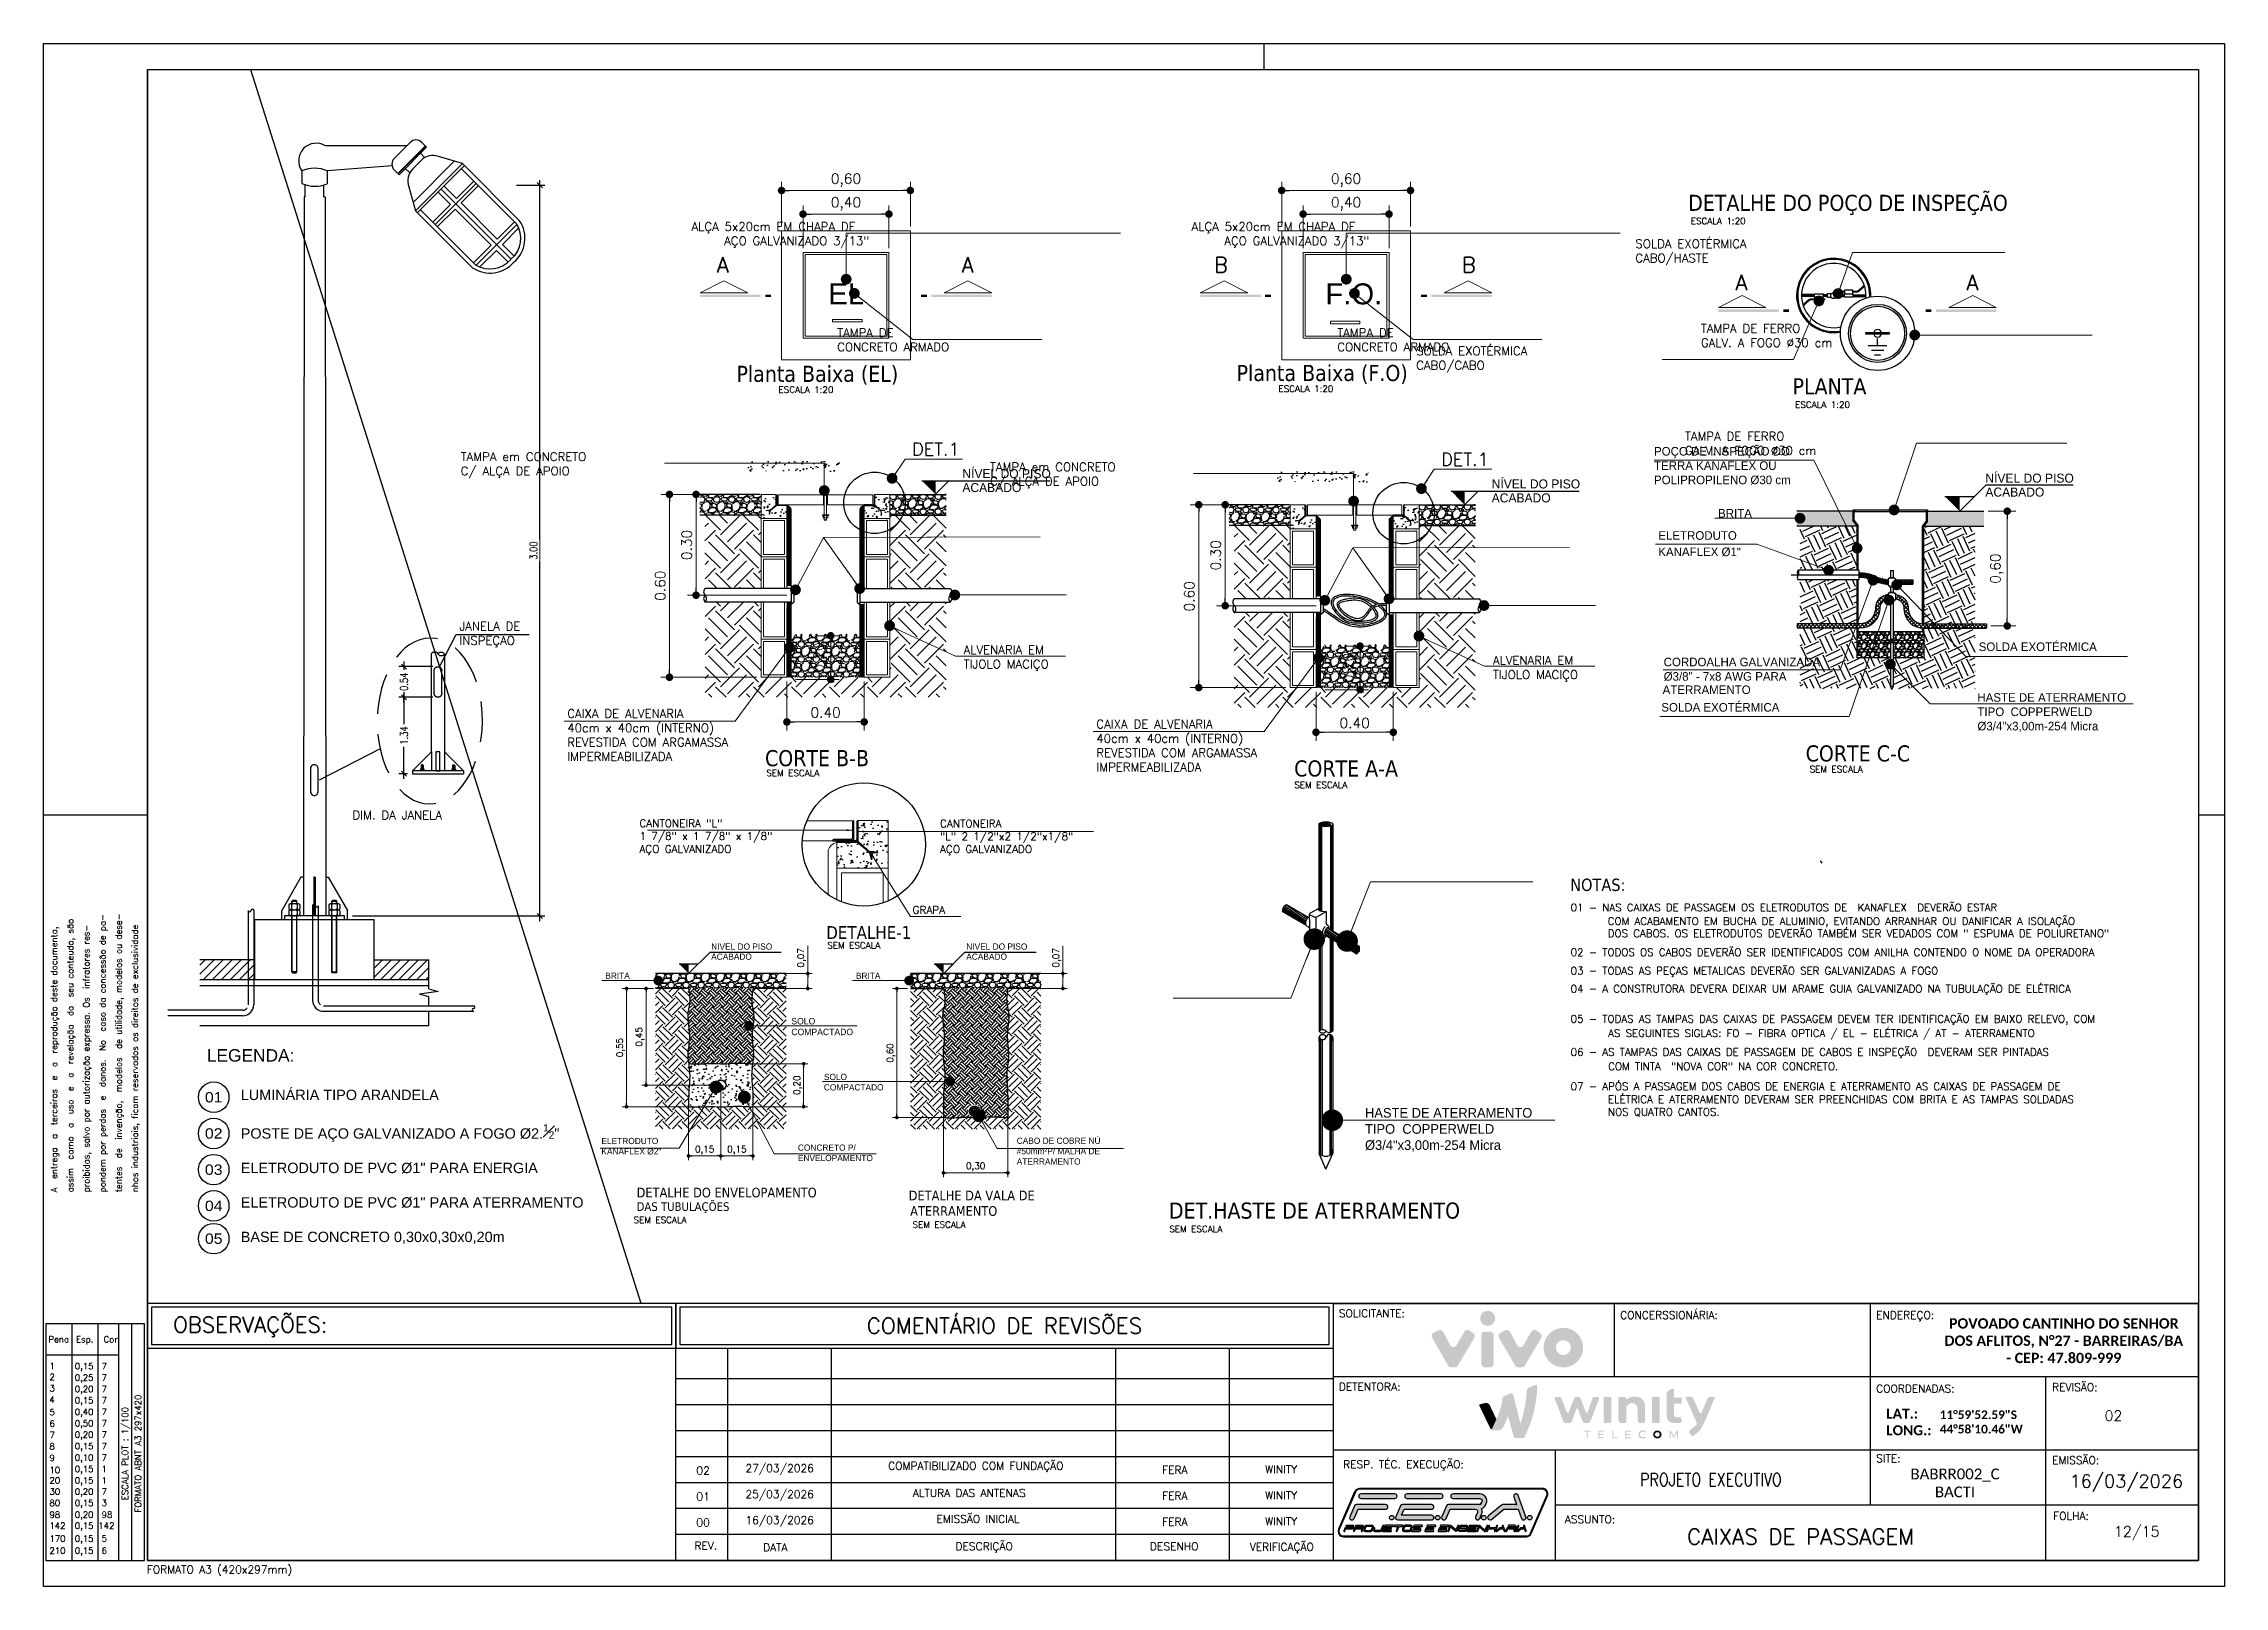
# Paper-space layout 'ELE04' of a CAD drawing. Header units: inches. Extents: x 1.6 to 43.3, y 0.5 to 30.
# The model-space entities are those that its viewports show. They can reach past a viewport. Long polylines and large blocks are cut down to what shows.
import ezdxf
from ezdxf.enums import TextEntityAlignment as Align

# ---------------------------------------------------------------- set-up
doc = ezdxf.new("R2010")
doc.units = ezdxf.units.IN
doc.header["$MEASUREMENT"] = 0
for name, pattern in [('CENTER', [50.8, 31.75, -6.35, 6.35, -6.35]), ('DASHDOT', [1, 0.5, -0.25, 0, -0.25]), ('DASHDOT2', [0.5, 0.25, -0.125, 0, -0.125]), ('DASHED', [0.75, 0.5, -0.25]), ('DASHED2', [0.375, 0.25, -0.125]), ('HIDDEN', [0.375, 0.25, -0.125]), ('HIDDEN2', [0.1875, 0.125, -0.0625])]:
    doc.linetypes.add(name, pattern=pattern)
doc.layers.add('-VPORT', color=211, linetype='Continuous', plot=False)
for name, color, linetype in [('0-CSS', 8, 'Continuous'), ('0-PENA01', 1, 'Continuous'), ('0-PENA06', 6, 'Continuous'), ('_A INSTALAR', 10, 'Continuous'), ('_NEXTEL-TEXTOS', 8, 'Continuous'), ('Aterramento', 104, 'Continuous'), ('C01', 1, 'Continuous'), ('Cabo_AT', 80, 'CENTER'), ('Civil_Titulo', 7, 'Continuous'), ('COTAS', 8, 'Continuous'), ('CSS A INSTALAR', 86, 'DASHDOT'), ('CSS PENA-02_INSTALAR', 6, 'Continuous'), ('CSS-HACHURAS-2', 253, 'Continuous'), ('CSS-PENA-03_INSTALAR', 2, 'Continuous'), ('CSS-PENA-04_INSTALAR', 4, 'Continuous'), ('CSS-PENA-08_INSTALAR', 8, 'Continuous'), ('ELE-DES-002', 2, 'Continuous'), ('indicação', 7, 'Continuous'), ('L3', 3, 'Continuous'), ('lay-exist', 2, 'Continuous'), ('LAY_CARIMBO', 7, 'Continuous'), ('lay_exec', 2, 'Continuous'), ('lay_exist', 9, 'Continuous'), ('Logotipos', 7, 'Continuous'), ('NOTAS', 3, 'Continuous'), ('pontos', 7, 'Continuous'), ('SISOC96_SELO$0$EXEC._A3', 5, 'Continuous'), ('T03', 3, 'Continuous'), ('TEXTO', 7, 'Continuous')]:
    doc.layers.add(name, color=color, linetype=linetype)
doc.layers.add('existente', color=8, linetype='Continuous', lineweight=0)
doc.styles.add('Arial', font='arial.ttf')
doc.styles.add('Arial_TXT', font='arial.ttf')
doc.styles.add('KBBR', font='KBBR.SHX')
doc.styles.add('LM-TXT-2', font='simplex.shx', dxfattribs={"width": 0.8})
doc.styles.add('R80E50', font='arial.ttf', dxfattribs={"height": 10})
doc.styles.add('R80E75', font='arial.ttf')
doc.styles.add('ROMANS', font='romans.shx', dxfattribs={"height": 10})
doc.styles.add('Romans_TXT', font='romans.shx')
doc.styles.add('ROMANSPAR', font='romans.shx')
doc.styles.add('SISOC96_SELO$0$REGUA80-10', font='romans.shx', dxfattribs={"height": 2})
doc.styles.add('SISOC96_SELO$0$ROMANS', font='romans.shx')
doc.styles.get("Standard").update_dxf_attribs({"font": 'arial.ttf'})
doc.styles.add('tahoma', font='tahoma.ttf')
doc.styles.add('TXTLAYOUT', font='romans.shx', dxfattribs={"height": 1.5})
doc.dimstyles.new('1-100$7', dxfattribs={"dimscale": 100, "dimtxt": 1.5, "dimasz": 2, "dimexe": 1, "dimexo": 1, "dimgap": 0.75, "dimtad": 1, "dimlfac": 0.001, "dimzin": 1, "dimdsep": 46, "dimtxsty": 'ROMANS', "dimblk": 'OBLIQUE', "dimcen": 0, "dimdle": 1, "dimclre": 9, "dimadec": 0, "dimazin": 0, "dimtfac": 1, "dimtix": 1, "dimtmove": 0, "dimatfit": 2, "dimldrblk": 'OBLIQUE', "dimfxl": 1, "dimarcsym": 0})
doc.dimstyles.new('75', dxfattribs={"dimscale": 150, "dimtxt": 2.5, "dimasz": 2.5, "dimexe": 1.25, "dimexo": 0.625, "dimtad": 1, "dimtxsty": 'Standard', "dimcen": 2.5, "dimadec": 0, "dimazin": 0, "dimtfac": 1, "dimtmove": 0, "dimatfit": 3, "dimfxl": 30, "dimfxlon": 1, "dimarcsym": 0})
doc.dimstyles.new('CIV-COTAS 1-75-A INSTALAR', dxfattribs={"dimscale": 0, "dimtxt": 0.15, "dimasz": 0.1, "dimexe": 0.1, "dimexo": 0.1, "dimgap": 0.05, "dimtad": 1, "dimzin": 1, "dimdsep": 46, "dimtxsty": 'LM-TXT-2', "dimblk": 'OBLIQUE', "dimcen": 0.1, "dimdle": 0.1, "dimclrd": 256, "dimclre": 256, "dimclrt": 256, "dimadec": 0, "dimazin": 0, "dimtfac": 1, "dimtmove": 2, "dimatfit": 3, "dimfxl": 1, "dimtfill": 1, "dimtolj": 1, "dimtzin": 12, "dimarcsym": 0})
doc.dimstyles.new('PREFEITURA', dxfattribs={"dimscale": 0.7, "dimtxt": 0.25, "dimasz": 0.1, "dimexe": 0.1, "dimexo": 0.1, "dimgap": 0.05, "dimtad": 1, "dimzin": 1, "dimdsep": 46, "dimlunit": 6, "dimtxsty": 'Arial', "dimblk": 'DOT', "dimcen": 0, "dimdle": 0.15, "dimclrd": 256, "dimclre": 256, "dimclrt": 256, "dimazin": 0, "dimtfac": 1, "dimtmove": 0, "dimatfit": 3, "dimfxl": 0.07, "dimtolj": 1, "dimtzin": 0, "dimarcsym": 2})
doc.dimstyles.get("Standard").update_dxf_attribs({"dimtxt": 0.15, "dimasz": 0.09, "dimexe": 0.18, "dimexo": 0.18, "dimgap": 0.18, "dimtad": 1, "dimdec": 3, "dimzin": 1, "dimdsep": 46, "dimtxsty": 'Standard', "dimblk1": 'DOT', "dimblk2": 'DOT', "dimsah": 1, "dimcen": 2.5, "dimadec": 0, "dimazin": 0, "dimtfac": 1, "dimtdec": 3, "dimtmove": 0, "dimatfit": 3, "dimldrblk": 'DOT', "dimfxl": 1, "dimtolj": 1, "dimtzin": 1, "dimarcsym": 0})
doc.dimstyles.new('STANDARD$0', dxfattribs={"dimtxt": 0.15, "dimasz": 0.25, "dimexe": 0.2, "dimexo": 0.4, "dimgap": 0.08, "dimtad": 1, "dimdsep": 46, "dimtxsty": 'ROMANS', "dimblk": 'OBLIQUE', "dimcen": 2.5, "dimclrd": 1, "dimclre": 1, "dimclrt": 2, "dimadec": 0, "dimazin": 0, "dimtfac": 1, "dimtmove": 2, "dimatfit": 3, "dimldrblk": 'OBLIQUE', "dimfxl": 1, "dimtolj": 1, "dimtzin": 0, "dimarcsym": 0})
doc.dimstyles.new('VERMELHA', dxfattribs={"dimtxt": 0.15, "dimasz": 0.09, "dimexe": 0.18, "dimexo": 0.18, "dimgap": 0.18, "dimtad": 1, "dimdec": 3, "dimzin": 1, "dimdsep": 46, "dimtxsty": 'Standard', "dimblk1": 'DOT', "dimblk2": 'DOT', "dimsah": 1, "dimcen": 2.5, "dimclrd": 1, "dimclre": 1, "dimclrt": 256, "dimadec": 0, "dimazin": 0, "dimtfac": 1, "dimtdec": 3, "dimtmove": 0, "dimatfit": 3, "dimldrblk": 'DOT', "dimfxl": 1, "dimtolj": 1, "dimtzin": 1, "dimarcsym": 0})
pattern_1 = [(45, (-80933.241717, -41447.026498), (-0.0052685371615, 0.0052685371615), [])]
pattern_2 = [(45, (-40706.957477, -20862.2211485), (-0.00176776695297, 0.00176776695297), [])]
pattern_3 = [(228.012787504, (-40731.3309835, -20861.1972275), (-0.56, -0.63), [0.00941752, -0.9323361633]), (184.969740728, (-40731.3372835, -20861.2042275), (0.84, 0.07), [0.01616076, -1.59991473329]), (132.510447078, (-40731.3533835, -20861.2056275), (0.7, -0.77), [0.01139516, -1.12812228173]), (267.273689006, (-40731.3806835, -20861.2231275), (0.07, 1.4), [0.01471666, -1.45694906291]), (292.833654178, (-40731.3813835, -20861.2378275), (-0.35, 0.84), [0.01443085, -1.42865611897]), (357.273689006, (-40731.3757835, -20861.2511275), (-1.4, 0.07), [0.01471666, -1.45694906291]), (37.694240467, (-40731.3610835, -20861.2518275), (-0.91, -0.7), [0.01946203, -1.92673939842]), (72.255328375, (-40731.3456835, -20861.2399275), (0.49, 1.54), [0.01837416, -1.81904250478]), (121.429565615, (-40731.3400835, -20861.2224275), (-0.56, 0.91), [0.0147665, -1.46188511768]), (175.236358309, (-40731.3477835, -20861.2098275), (0.77, -0.07), [0.01685824, -0.82605338052]), (222.397437798, (-40731.3645835, -20861.2084275), (-0.84, -0.77), [0.02180136, -2.15833625034]), (138.814074834, (-40731.3113835, -20861.2238275), (-0.49, 0.42), [0.00744107, -0.73666913689]), (171.46923439, (-40731.3169835, -20861.2189275), (0.91, -0.14), [0.01415659, -1.40150579913]), (225, (-40731.330984, -20861.216827), (0, -0.07), [0.00989947, -0.08909547937]), (203.198590514, (-40731.3358835, -20861.2084275), (0.35, 0.14), [0.00533106, -0.52777305741]), (291.801409486, (-40731.340784, -20861.210527), (-0.07, 0.21), [0.00753921, -0.3694223265]), (30.963756532, (-40731.337984, -20861.217527), (0.21, 0.14), [0.01224503, -0.39592160264]), (161.565051177, (-40731.327484, -20861.211227), (0.14, -0.07), [0.00885437, -0.21250506621]), (16.389540334, (-40731.3813835, -20861.2105275), (0.7, 0.21), [0.012404, -1.22799916027]), (70.346175942, (-40731.3694835, -20861.2070275), (-0.2800000000001, -0.77000000000024), [0.01040627, -1.03021854231]), (293.198590514, (-40731.3274835, -20861.1972275), (-0.14, 0.35), [0.01066205, -0.52244206741]), (343.610459666, (-40731.3232835, -20861.2070275), (-0.7, 0.21), [0.012404, -1.22799916027]), (339.44395478, (-40731.3813835, -20861.2539275), (-0.35, 0.14), [0.0119616, -0.58611866217]), (294.775140569, (-40731.3701835, -20861.2581275), (-0.35, 0.77), [0.01002246, -0.99222501443]), (66.801409486, (-40731.3267835, -20861.2672275), (0.14, 0.35), [0.01066205, -0.52244206741]), (17.354024636, (-40731.3225835, -20861.2574275), (-0.91, -0.28), [0.01173417, -1.161679653]), (69.44395478, (-40731.3610835, -20861.2672275), (-0.14, -0.35), [0.0059808, -0.59209946217]), (101.309932474, (-40731.330984, -20861.267227), (-0.07, 0.28), [0.0035693, -0.35336206595]), (165.96375653, (-40731.331684, -20861.263727), (0.21, -0.07), [0.01443085, -0.27418654379]), (186.009005957, (-40731.3456835, -20861.2602275), (0.7, 0.07), [0.0133735, -1.32397462222]), (303.690067526, (-40731.337984, -20861.223827), (-0.07, 0.14), [0.01009554, -0.24229304928]), (353.157226587, (-40731.3323835, -20861.2322275), (1.19, -0.14), [0.01762558, -1.74492938368]), (60.945395901, (-40731.3148835, -20861.2343275), (-0.28, -0.49), [0.00720692, -0.71348718987]), (90, (-40731.311384, -20861.22803), (-0.07, 0.07), [0.0042, -0.0658]), (120.256437164, (-40731.3470835, -20861.2581275), (0.28, -0.49), [0.00972468, -0.96274639926]), (48.012787504, (-40731.3519835, -20861.2497275), (0.56, 0.63), [0.01883504, -0.9229186433]), (0, (-40731.339384, -20861.23573), (0.07, 0.07), [0.0182, -0.0518]), (325.304846469, (-40731.3211835, -20861.2357275), (0.7, -0.49), [0.01106798, -1.09572920106]), (254.0546041, (-40731.3120835, -20861.242027), (-0.07, -0.28), [0.01019214, -0.49941555225]), (207.645975364, (-40731.3148835, -20861.2518275), (-1.33, -0.7), [0.01659455, -1.64286319276]), (175.42607874, (-40731.3295835, -20861.2595275), (-0.91, 0.07), [0.01755593, -1.73803513856])]
pattern_4 = [(45, (-40702.19013, -20861.13821), (0, 0.1767766953), [0.125, -0.125]), (45, (-40702.22327, -20861.10507), (0, 0.1767766953), [0.125, -0.125]), (45, (-40702.25642, -20861.07192), (0, 0.1767766953), [0.125, -0.125]), (135, (-40702.25642, -20861.04982), (-0.1767766953, 0), [0.125, -0.125]), (135, (-40702.22327, -20861.01668), (-0.1767766953, 0), [0.125, -0.125]), (135, (-40702.19013, -20860.98353), (-0.1767766953, 0), [0.125, -0.125])]
pattern_5 = [(228.012787504, (-40733.79544, -20861.148894), (-0.56, -0.63), [0.00941752, -0.9323361633]), (184.969740728, (-40733.80174, -20861.155894), (0.84, 0.07), [0.01616076, -1.59991473329]), (132.510447078, (-40733.81784, -20861.157294), (0.7, -0.77), [0.01139516, -1.12812228173]), (267.273689006, (-40733.84514, -20861.174794), (0.07, 1.4), [0.01471666, -1.45694906291]), (292.833654178, (-40733.84584, -20861.189494), (-0.35, 0.84), [0.01443085, -1.42865611897]), (357.273689006, (-40733.84024, -20861.202794), (-1.4, 0.07), [0.01471666, -1.45694906291]), (37.694240467, (-40733.82554, -20861.203494), (-0.91, -0.7), [0.01946203, -1.92673939842]), (72.255328375, (-40733.81014, -20861.191594), (0.49, 1.54), [0.01837416, -1.81904250478]), (121.429565615, (-40733.80454, -20861.174094), (-0.56, 0.91), [0.0147665, -1.46188511768]), (175.236358309, (-40733.81224, -20861.161494), (0.77, -0.07), [0.01685824, -0.82605338052]), (222.397437798, (-40733.82904, -20861.160094), (-0.84, -0.77), [0.02180136, -2.15833625034]), (138.814074834, (-40733.77584, -20861.175494), (-0.49, 0.42), [0.00744107, -0.73666913689]), (171.46923439, (-40733.78144, -20861.170594), (0.91, -0.14), [0.01415659, -1.40150579913]), (225, (-40733.79544, -20861.168494), (0, -0.07), [0.00989947, -0.08909547937]), (203.198590514, (-40733.80034, -20861.160094), (0.35, 0.14), [0.00533106, -0.52777305741]), (291.801409486, (-40733.80524, -20861.162194), (-0.07, 0.21), [0.00753921, -0.3694223265]), (30.963756532, (-40733.80244, -20861.169194), (0.21, 0.14), [0.01224503, -0.39592160264]), (161.565051177, (-40733.79194, -20861.162894), (0.14, -0.07), [0.00885437, -0.21250506621]), (16.389540334, (-40733.84584, -20861.162194), (0.7, 0.21), [0.012404, -1.22799916027]), (70.346175942, (-40733.83394, -20861.158694), (-0.2800000000001, -0.77000000000024), [0.01040627, -1.03021854231]), (293.198590514, (-40733.79194, -20861.148894), (-0.14, 0.35), [0.01066205, -0.52244206741]), (343.610459666, (-40733.78774, -20861.158694), (-0.7, 0.21), [0.012404, -1.22799916027]), (339.44395478, (-40733.84584, -20861.205594), (-0.35, 0.14), [0.0119616, -0.58611866217]), (294.775140569, (-40733.83464, -20861.209794), (-0.35, 0.77), [0.01002246, -0.99222501443]), (66.801409486, (-40733.79124, -20861.218894), (0.14, 0.35), [0.01066205, -0.52244206741]), (17.354024636, (-40733.78704, -20861.209094), (-0.91, -0.28), [0.01173417, -1.161679653]), (69.44395478, (-40733.82554, -20861.218894), (-0.14, -0.35), [0.0059808, -0.59209946217]), (101.309932474, (-40733.79544, -20861.218894), (-0.07, 0.28), [0.0035693, -0.35336206595]), (165.96375653, (-40733.79614, -20861.215394), (0.21, -0.07), [0.01443085, -0.27418654379]), (186.009005957, (-40733.81014, -20861.211894), (0.7, 0.07), [0.0133735, -1.32397462222]), (303.690067526, (-40733.80244, -20861.175494), (-0.07, 0.14), [0.01009554, -0.24229304928]), (353.157226587, (-40733.79684, -20861.183894), (1.19, -0.14), [0.01762558, -1.74492938368]), (60.945395901, (-40733.77934, -20861.185994), (-0.28, -0.49), [0.00720692, -0.71348718987]), (90, (-40733.77584, -20861.179694), (-0.07, 0.07), [0.0042, -0.0658]), (120.256437164, (-40733.81154, -20861.209794), (0.28, -0.49), [0.00972468, -0.96274639926]), (48.012787504, (-40733.81644, -20861.201394), (0.56, 0.63), [0.01883504, -0.9229186433]), (0, (-40733.80384, -20861.187394), (0.07, 0.07), [0.0182, -0.0518]), (325.304846469, (-40733.78564, -20861.187394), (0.7, -0.49), [0.01106798, -1.09572920106]), (254.0546041, (-40733.77654, -20861.193694), (-0.07, -0.28), [0.01019214, -0.49941555225]), (207.645975364, (-40733.77934, -20861.203494), (-1.33, -0.7), [0.01659455, -1.64286319276]), (175.42607874, (-40733.79404, -20861.211194), (-0.91, 0.07), [0.01755593, -1.73803513856])]
pattern_6 = [(45, (-40704.65458, -20861.08988), (0, 0.1767766953), [0.125, -0.125]), (45, (-40704.68773, -20861.05673), (0, 0.1767766953), [0.125, -0.125]), (45, (-40704.72088, -20861.02359), (0, 0.1767766953), [0.125, -0.125]), (135, (-40704.72088, -20861.00149), (-0.1767766953, 0), [0.125, -0.125]), (135, (-40704.68773, -20860.96834), (-0.1767766953, 0), [0.125, -0.125]), (135, (-40704.65458, -20860.9352), (-0.1767766953, 0), [0.125, -0.125])]

psp = doc.layouts.new('ELE04')

# ---------------------------------------------------------------- texts
at = {"attachment_point": 1, "style": 'Arial_TXT'}
for s, insert, char_height, width in [('\\pxqc;{\\Fromans|c0;CAIXAS DE PASSAGEM}', (30.545, 1.568), 0.3, 9.37521), ('{\\Fromans|c0;12/15}', (41.223, 1.619), 0.2, 5.17668)]:
    psp.add_mtext(s, dxfattribs=dict(at, insert=insert, char_height=char_height, width=width))

msp = doc.modelspace()

# ---------------------------------------------------------------- texts
at = {"layer": '_NEXTEL-TEXTOS', "color": 4, "linetype": 'ByBlock', "lineweight": 5, "style": 'tahoma'}
msp.add_text('NOTAS:', height=0.242651, dxfattribs=at).set_placement((582.9908, -145.91042))
at = {"layer": 'NOTAS', "lineweight": 5, "style": 'ROMANS'}
for s, p in [('01 - NAS CAIXAS DE PASSAGEM OS ELETRODUTOS DE  KANAFLEX  DEVERÃO ESTAR ', (582.99991, -146.30994)), ('COM ACABAMENTO EM BUCHA DE ALUMINIO, EVITANDO ARRANHAR OU DANIFICAR A ISOLAÇÃO', (583.72995, -146.57811)), ('DOS CABOS. OS ELETRODUTOS DEVERÃO TAMBÉM SER VEDADOS COM " ESPUMA DE POLIURETANO" ', (583.72995, -146.81986)), ('02 - TODOS OS CABOS DEVERÃO SER IDENTIFICADOS COM ANILHA CONTENDO O NOME DA OPERADORA', (582.99991, -147.19226)), ('03 - TODAS AS PEÇAS METALICAS DEVERÃO SER GALVANIZADAS A FOGO', (582.99991, -147.55544)), ('04 - A CONSTRUTORA DEVERA DEIXAR UM ARAME GUIA GALVANIZADO NA TUBULAÇÃO DE ELÉTRICA ', (582.99991, -147.90967)), ('05 - TODAS AS TAMPAS DAS CAIXAS DE PASSAGEM DEVEM TER IDENTIFICAÇÃO EM BAIXO RELEVO, COM', (583.00055, -148.50342)), ('AS SEGUINTES SIGLAS: FO - FIBRA OPTICA / EL - ELÉTRICA / AT - ATERRAMENTO', (583.73816, -148.78532)), ('06 - AS TAMPAS DAS CAIXAS DE PASSAGEM DE CABOS E INSPEÇÃO  DEVERAM SER PINTADAS ', (583.00055, -149.15558)), ('COM TINTA  "NOVA COR" NA COR CONCRETO. ', (583.73816, -149.43747))]:
    msp.add_text(s, height=0.1483144, dxfattribs=at).set_placement(p)
at = {"layer": 'NOTAS', "color": 10, "lineweight": 5, "style": 'ROMANS'}
for s, p in [('07 - APÓS A PASSAGEM DOS CABOS DE ENERGIA E ATERRAMENTO AS CAIXAS DE PASSAGEM DE', (582.99991, -149.83176)), ('ELÉTRICA E ATERRAMENTO DEVERAM SER PREENCHIDAS COM BRITA E AS TAMPAS SOLDADAS ', (583.73486, -150.08778)), ('NOS QUATRO CANTOS.', (583.73486, -150.3353))]:
    msp.add_text(s, height=0.1483144, dxfattribs=at).set_placement(p)
at = {"layer": 'T03', "style": 'R80E50', "width": 1.1}
for s, p in [('01', (556.27292, -149.97148)), ('02', (556.27292, -150.6844)), ('03', (556.27292, -151.39732)), ('04', (556.27292, -152.11024)), ('05', (556.27292, -152.75613))]:
    msp.add_text(s, height=0.203543, dxfattribs=at).set_placement(p, align=Align.MIDDLE)
at = {"layer": 'T03', "ltscale": 250, "insert": (556.13677, -149.02499), "char_height": 0.244251, "width": 4.3755275, "attachment_point": 1, "style": 'R80E75'}
msp.add_mtext('LEGENDA:', dxfattribs=at)
at = {"layer": 'T03', "insert": (556.80494, -149.82337), "char_height": 0.2035429, "width": 10.0572622, "attachment_point": 1, "style": 'R80E50'}
msp.add_mtext('LUMINÁRIA TIPO ARANDELA\\P\\PPOSTE DE AÇO GALVANIZADO A FOGO %%C2.{\\H0.7x;\\S1#2;}"\\P\\PELETRODUTO DE PVC %%C1" PARA ENERGIA\\P\\PELETRODUTO DE PVC %%C1" PARA ATERRAMENTO\\P{\\C10;\\P}BASE DE CONCRETO 0,30x0,30x0,20m ', dxfattribs=at)

# ---------------------------------------------------------------- blocks, each defined once
blk = doc.blocks.new('logo_fera_eng')
h = blk.add_hatch(color=192)
h.dxf.hatch_style = 1
h.paths.add_polyline_path([(31.68, -7.49), (37.45, 5.97, 0.538437), (35.68, 8.65), (-29.91, 8.65, 0.300021), (-31.68, 7.49), (-37.45, -5.97, 0.538437), (-35.68, -8.65), (29.91, -8.65, 0.300021)])
h.paths.add_polyline_path([(37.2, 6.08), (31.43, -7.38, -0.300021), (29.91, -8.38), (-35.68, -8.38, -0.538437), (-37.2, -6.08), (-31.43, 7.38, -0.300021), (-29.91, 8.38), (35.68, 8.38, -0.538437)], flags=16)
h.paths.add_polyline_path([(-21.32, -5.57, -0.300021), (-21.14, -5.46), (-18.69, -5.45, -0.414214), (-18.5, -5.65, -0.414214), (-18.69, -5.84), (-21.01, -5.84), (-21.23, -6.36), (-18.69, -6.36, -0.414214), (-18.5, -6.55, -0.414214), (-18.69, -6.74), (-21.52, -6.74, -0.538437), (-21.7, -6.47)], flags=0)
h.paths.add_polyline_path([(-14.45, -4.94), (-15.74, -4.94), (-16.46, -6.62, -0.414214), (-16.71, -6.73, -0.414214), (-16.81, -6.47), (-16.16, -4.94), (-17.28, -4.94, -0.414214), (-17.47, -4.75, -0.414214), (-17.28, -4.55), (-14.45, -4.55, -0.414214), (-14.25, -4.75, -0.414214)], flags=0)
h.paths.add_polyline_path([(-17.92, -4.94), (-20.75, -4.94, -0.414214), (-20.95, -4.75, -0.414214), (-20.75, -4.55), (-17.92, -4.55, -0.414214), (-17.73, -4.75, -0.414214)], flags=0)
h.paths.add_polyline_path([(-22.42, -6.36, 0.300021), (-22.24, -6.24), (-21.57, -4.67, -0.414214), (-21.32, -4.57, -0.414214), (-21.22, -4.82), (-21.89, -6.39, -0.300021), (-22.42, -6.74), (-24.41, -6.74, -0.538437), (-24.94, -5.94), (-24.79, -5.57, -0.414214), (-24.54, -5.47, -0.414214), (-24.43, -5.72), (-24.59, -6.09, 0.538437), (-24.41, -6.36)], flags=0)
h.paths.add_polyline_path([(-11.56, -4.55, -0.538437), (-11.03, -5.36), (-11.47, -6.39, -0.300021), (-12, -6.74), (-13.99, -6.74, -0.538437), (-14.52, -5.93), (-14.08, -4.9, -0.300021), (-13.55, -4.55)], flags=0)
h.paths.add_polyline_path([(-11.56, -4.94, -0.538437), (-11.38, -5.21), (-11.82, -6.24, -0.300021), (-12, -6.35), (-13.99, -6.35, -0.538437), (-14.17, -6.09), (-13.73, -5.06, -0.300021), (-13.55, -4.94)], flags=0)
h.paths.add_polyline_path([(-17.54, -1.8, -1), (-19.19, -1.8, -1)], flags=0)
h.paths.add_polyline_path([(-15.28, 2.38, -0.300021), (-14.52, 2.88), (-4.07, 2.88, -0.414214), (-3.24, 2.05, -0.414214), (-4.07, 1.23), (-13.98, 1.23), (-14.92, -0.97), (-4.07, -0.97, -0.414214), (-3.24, -1.8, -0.414214), (-4.07, -2.62), (-16.17, -2.62, -0.538437), (-16.93, -1.47)], flags=0)
h.paths.add_polyline_path([(-7.31, -4.74, -0.414214), (-7.5, -4.94), (-10.08, -4.94, 0.300021), (-10.25, -5.06), (-10.31, -5.18, 0.538437), (-10.13, -5.45), (-8.47, -5.45, -0.538437), (-7.94, -6.26), (-7.99, -6.39, -0.300021), (-8.53, -6.74), (-11.1, -6.74, -0.414214), (-11.29, -6.55, -0.414214), (-11.1, -6.35), (-8.53, -6.35, 0.300021), (-8.35, -6.24), (-8.29, -6.11, 0.538437), (-8.47, -5.84), (-10.13, -5.84, -0.538437), (-10.66, -5.03), (-10.61, -4.9, -0.300021), (-10.08, -4.55), (-7.5, -4.55, -0.414214)], flags=0)
h.paths.add_polyline_path([(-25.46, -4.56, -0.538437), (-24.92, -5.36), (-25.36, -6.39, -0.300021), (-25.9, -6.74), (-27.89, -6.74, -0.538437), (-28.42, -5.94), (-27.98, -4.91, -0.300021), (-27.45, -4.56)], flags=0)
h.paths.add_polyline_path([(-25.46, -4.94, -0.538437), (-25.28, -5.21), (-25.72, -6.24, -0.300021), (-25.9, -6.36), (-27.89, -6.36, -0.538437), (-28.06, -6.09), (-27.62, -5.06, -0.300021), (-27.45, -4.94)], flags=0)
h.paths.add_polyline_path([(-31.78, 2.38, -0.300021), (-31.02, 2.88), (-20.57, 2.88, -0.414214), (-19.74, 2.05, -0.414214), (-20.57, 1.23), (-30.48, 1.23), (-31.91, -2.12, -0.414214), (-32.99, -2.55, -0.414214), (-33.43, -1.47)], flags=0)
h.paths.add_polyline_path([(-28.45, -5.49, -0.205702), (-28.78, -5.81, -0.205702), (-28.78, -6.26), (-28.94, -6.63, -0.414214), (-29.19, -6.73, -0.414214), (-29.29, -6.47), (-29.14, -6.11, 0.538437), (-29.31, -5.84), (-31.43, -5.84), (-31.77, -6.63, -0.414214), (-32.02, -6.73, -0.414214), (-32.12, -6.47), (-31.74, -5.57, -0.300021), (-31.56, -5.46), (-28.98, -5.46, 0.300021), (-28.81, -5.34), (-28.75, -5.21, 0.538437), (-28.93, -4.94), (-31.17, -4.94, -0.414214), (-31.37, -4.75, -0.414214), (-31.17, -4.56), (-28.93, -4.56, -0.538437), (-28.4, -5.36)], flags=0)
h.paths.add_polyline_path([(-6.13, -5.57, -0.300021), (-5.96, -5.45), (-3.51, -5.45, -0.414214), (-3.32, -5.64, -0.414214), (-3.51, -5.84), (-5.83, -5.84), (-6.05, -6.35), (-3.51, -6.35, -0.414214), (-3.32, -6.55, -0.414214), (-3.51, -6.74), (-6.34, -6.74, -0.538437), (-6.52, -6.47)], flags=0)
h.paths.add_polyline_path([(-2.74, -4.94), (-5.57, -4.94, -0.414214), (-5.76, -4.74, -0.414214), (-5.57, -4.55), (-2.74, -4.55, -0.414214), (-2.55, -4.74, -0.414214)], flags=0)
h.paths.add_polyline_path([(-17.27, 5.08), (-29.37, 5.08, -0.414214), (-30.19, 5.9, -0.414214), (-29.37, 6.73), (-17.27, 6.73, -0.414214), (-16.44, 5.9, -0.414214)], flags=0)
h.paths.add_polyline_path([(-31.87, -5.36), (-31.93, -5.49, -0.300021), (-32.46, -5.84), (-34.91, -5.84), (-35.24, -6.63, -0.414214), (-35.5, -6.73, -0.414214), (-35.6, -6.48), (-35.21, -5.57, -0.300021), (-35.03, -5.46), (-32.46, -5.46, 0.300021), (-32.28, -5.34), (-32.23, -5.21, 0.538437), (-32.4, -4.94), (-34.65, -4.94, -0.414214), (-34.84, -4.75, -0.414214), (-34.65, -4.56), (-32.4, -4.56, -0.538437)], flags=0)
h.paths.add_polyline_path([(-0.77, 5.08), (-12.87, 5.08, -0.414214), (-13.69, 5.9, -0.414214), (-12.87, 6.73), (-0.77, 6.73, -0.414214), (0.06, 5.9, -0.414214)], flags=0)
h.paths.add_polyline_path([(-1.37, -5.57, -0.300021), (-1.19, -5.45), (1.25, -5.45, -0.414214), (1.44, -5.64, -0.414214), (1.25, -5.84), (-1.07, -5.84), (-1.29, -6.35), (1.25, -6.35, -0.414214), (1.44, -6.54, -0.414214), (1.25, -6.74), (-1.58, -6.74, -0.538437), (-1.76, -6.47)], flags=0)
h.paths.add_polyline_path([(-1.04, -1.8, -1), (-2.69, -1.8, -1)], flags=0)
h.paths.add_polyline_path([(2.02, -4.94), (-0.81, -4.94, -0.414214), (-1, -4.74, -0.414214), (-0.81, -4.55), (2.02, -4.55, -0.414214), (2.21, -4.74, -0.414214)], flags=0)
h.paths.add_polyline_path([(15.5, 3.28), (15.27, 2.73, -0.205702), (13.85, 1.38, -0.205702), (13.85, -0.57), (13.19, -2.12, -0.414214), (12.11, -2.55, -0.414214), (11.67, -1.47), (12.34, 0.08, 0.538437), (11.58, 1.23), (2.52, 1.23), (1.09, -2.12, -0.414214), (0.01, -2.55, -0.414214), (-0.43, -1.47), (1.22, 2.38, -0.300021), (1.98, 2.88), (12.99, 2.88, 0.300021), (13.75, 3.38), (13.99, 3.93, 0.538437), (13.23, 5.08), (3.63, 5.08, -0.414214), (2.81, 5.9, -0.414214), (3.63, 6.73), (13.23, 6.73, -0.538437)], flags=0)
h.paths.add_polyline_path([(5.32, -4.67, -0.414214), (5.57, -4.57, -0.414214), (5.67, -4.82), (4.9, -6.62, -0.509456), (4.6, -6.69), (2.74, -5.06), (2.07, -6.62, -0.414214), (1.82, -6.72, -0.414214), (1.72, -6.47), (2.49, -4.67, -0.509456), (2.79, -4.6), (4.65, -6.22)], flags=0)
h.paths.add_polyline_path([(9.04, -5.59, -0.300021), (9.22, -5.47), (11.66, -5.47, -0.414214), (11.86, -5.67, -0.414214), (11.66, -5.86), (9.34, -5.86), (9.12, -6.37), (11.66, -6.37, -0.414214), (11.86, -6.57, -0.414214), (11.66, -6.76), (8.83, -6.76, -0.538437), (8.65, -6.49)], flags=0)
h.paths.add_polyline_path([(12.43, -4.96), (9.6, -4.96, -0.414214), (9.41, -4.77, -0.414214), (9.6, -4.57), (12.43, -4.57, -0.414214), (12.63, -4.77, -0.414214)], flags=0)
h.paths.add_polyline_path([(15.73, -4.69, -0.414214), (15.98, -4.59, -0.414214), (16.09, -4.84), (15.31, -6.64, -0.509456), (15.01, -6.71), (13.15, -5.09), (12.48, -6.64, -0.414214), (12.23, -6.74, -0.414214), (12.13, -6.49), (12.9, -4.69, -0.509456), (13.2, -4.62), (15.06, -6.25)], flags=0)
h.paths.add_polyline_path([(15.46, -1.8, -1), (13.81, -1.8, -1)], flags=0)
h.paths.add_polyline_path([(16.46, -5.47), (18.87, -5.47), (19.2, -4.69, -0.414214), (19.46, -4.59, -0.414214), (19.56, -4.84), (18.79, -6.64, -1), (18.43, -6.49), (18.7, -5.86), (16.29, -5.86), (15.96, -6.64, -1), (15.6, -6.49), (16.37, -4.69, -0.414214), (16.63, -4.59, -0.414214), (16.73, -4.84)], flags=0)
h.paths.add_polyline_path([(28.15, -2.07), (26.97, 1.23), (21.8, 1.23), (17.35, -2.43, -0.414214), (16.19, -2.32, -0.414214), (16.31, -1.16), (20.98, 2.69, -0.173955), (21.51, 2.88), (26.38, 2.88), (25.4, 5.63, -0.414214), (25.9, 6.68, -0.414214), (26.96, 6.18), (29.71, -1.52, -0.414214), (29.21, -2.57, -0.414214)], flags=0)
h.paths.add_polyline_path([(21.91, -6.61), (21.64, -5.83), (20.43, -5.83), (19.39, -6.69, -0.414214), (19.11, -6.66, -0.414214), (19.14, -6.39), (20.23, -5.49, -0.173955), (20.36, -5.45), (21.5, -5.45), (21.27, -4.8, -0.414214), (21.39, -4.56, -0.414214), (21.63, -4.67), (22.28, -6.48, -0.414214), (22.16, -6.72, -0.414214)], flags=0)
h.paths.add_polyline_path([(26.23, -5.48, -0.205702), (25.9, -5.8, -0.205702), (25.9, -6.25), (25.75, -6.62, -0.414214), (25.49, -6.72, -0.414214), (25.39, -6.46), (25.55, -6.1, 0.538437), (25.37, -5.83), (23.25, -5.83), (22.92, -6.62, -0.414214), (22.66, -6.72, -0.414214), (22.56, -6.46), (22.95, -5.56, -0.300021), (23.12, -5.45), (25.7, -5.45, 0.300021), (25.88, -5.33), (25.93, -5.2, 0.538437), (25.75, -4.93), (23.51, -4.93, -0.414214), (23.32, -4.74, -0.414214), (23.51, -4.55), (25.75, -4.55, -0.538437), (26.29, -5.35)], flags=0)
h.paths.add_polyline_path([(26.38, -6.64, -1), (26.02, -6.49), (26.8, -4.69, -0.414214), (27.05, -4.59, -0.414214), (27.15, -4.84)], flags=0)
h.paths.add_polyline_path([(29.5, -6.6), (29.23, -5.83), (28.02, -5.83), (26.98, -6.69, -0.414214), (26.71, -6.66, -0.414214), (26.73, -6.39), (27.83, -5.49, -0.173955), (27.95, -5.45), (29.09, -5.45), (28.86, -4.8, -0.414214), (28.98, -4.56, -0.414214), (29.22, -4.67), (29.87, -6.47, -0.414214), (29.75, -6.72, -0.414214)], flags=0)
h.paths.add_polyline_path([(31.96, -1.8, -1), (30.31, -1.8, -1)], flags=0)
h = blk.add_hatch(color=192)
h.dxf.hatch_style = 1
h.paths.add_polyline_path([(-16.44, 5.9, 0.414214), (-17.27, 6.73), (-29.37, 6.73, 0.414214), (-30.19, 5.9, 0.414214), (-29.37, 5.08), (-17.27, 5.08, 0.414214)])
h.paths.add_polyline_path([(-20.57, 2.88), (-31.02, 2.88, 0.300021), (-31.78, 2.38), (-33.43, -1.47, 0.414214), (-32.99, -2.55, 0.414214), (-31.91, -2.12), (-30.48, 1.23), (-20.57, 1.23, 0.414214), (-19.74, 2.05, 0.414214)])
h.paths.add_polyline_path([(-19.19, -1.8, 1), (-17.54, -1.8, 1)])
h.paths.add_polyline_path([(-4.07, -0.97), (-14.92, -0.97), (-13.98, 1.23), (-4.07, 1.23, 0.414214), (-3.24, 2.05, 0.414214), (-4.07, 2.88), (-14.52, 2.88, 0.300021), (-15.28, 2.38), (-16.93, -1.47, 0.538437), (-16.17, -2.62), (-4.07, -2.62, 0.414214), (-3.24, -1.8, 0.414214)])
h.paths.add_polyline_path([(0.06, 5.9, 0.414214), (-0.77, 6.73), (-12.87, 6.73, 0.414214), (-13.69, 5.9, 0.414214), (-12.87, 5.08), (-0.77, 5.08, 0.414214)])
h.paths.add_polyline_path([(13.23, 6.73), (3.63, 6.73, 0.414214), (2.81, 5.9, 0.414214), (3.63, 5.08), (13.23, 5.08, -0.538437), (13.99, 3.93), (13.75, 3.38, -0.300021), (12.99, 2.88), (1.98, 2.88, 0.300021), (1.22, 2.38), (-0.43, -1.47, 0.414214), (0.01, -2.55, 0.414214), (1.09, -2.12), (2.52, 1.23), (11.58, 1.23, -0.538437), (12.34, 0.08), (11.67, -1.47, 0.414214), (12.11, -2.55, 0.414214), (13.19, -2.12), (13.85, -0.57, 0.205702), (13.85, 1.38, 0.205702), (15.27, 2.73), (15.5, 3.28, 0.538437)])
h.paths.add_polyline_path([(-2.69, -1.8, 1), (-1.04, -1.8, 1)])
h.paths.add_polyline_path([(13.81, -1.8, 1), (15.46, -1.8, 1)], flags=17)
h.paths.add_polyline_path([(26.96, 6.18, 0.414214), (25.9, 6.68, 0.414214), (25.4, 5.63), (26.38, 2.88), (21.51, 2.88, 0.173955), (20.98, 2.69), (16.31, -1.16, 0.414214), (16.19, -2.32, 0.414214), (17.35, -2.43), (21.8, 1.23), (26.97, 1.23), (28.15, -2.07, 0.414214), (29.21, -2.57, 0.414214), (29.71, -1.52)])
h.paths.add_polyline_path([(30.31, -1.8, 1), (31.96, -1.8, 1)])
h = blk.add_hatch(color=192)
h.dxf.hatch_style = 1
h.paths.add_polyline_path([(-31.93, -5.49), (-31.87, -5.36, 0.538437), (-32.4, -4.56), (-34.65, -4.56, 0.414214), (-34.84, -4.75, 0.414214), (-34.65, -4.94), (-32.4, -4.94, -0.538437), (-32.23, -5.21), (-32.28, -5.34, -0.300021), (-32.46, -5.46), (-35.03, -5.46, 0.300021), (-35.21, -5.57), (-35.6, -6.48, 0.414214), (-35.5, -6.73, 0.414214), (-35.24, -6.63), (-34.91, -5.84), (-32.46, -5.84, 0.300021)])
h.paths.add_polyline_path([(-28.45, -5.49), (-28.4, -5.36, 0.538437), (-28.93, -4.56), (-31.17, -4.56, 0.414214), (-31.37, -4.75, 0.414214), (-31.17, -4.94), (-28.93, -4.94, -0.538437), (-28.75, -5.21), (-28.81, -5.34, -0.300021), (-28.98, -5.46), (-31.56, -5.46, 0.300021), (-31.74, -5.57), (-32.12, -6.47, 0.414214), (-32.02, -6.73, 0.414214), (-31.77, -6.63), (-31.43, -5.84), (-29.31, -5.84, -0.538437), (-29.14, -6.11), (-29.29, -6.47, 0.414214), (-29.19, -6.73, 0.414214), (-28.94, -6.63), (-28.78, -6.26, 0.205702), (-28.78, -5.81, 0.205702)])
h.paths.add_polyline_path([(-24.92, -5.36, 0.538437), (-25.46, -4.56), (-27.45, -4.56, 0.300021), (-27.98, -4.91), (-28.42, -5.94, 0.538437), (-27.89, -6.74), (-25.9, -6.74, 0.300021), (-25.36, -6.39)])
h.paths.add_polyline_path([(-27.62, -5.06, -0.300021), (-27.45, -4.94), (-25.46, -4.94, -0.538437), (-25.28, -5.21), (-25.72, -6.24, -0.300021), (-25.9, -6.36), (-27.89, -6.36, -0.538437), (-28.06, -6.09)], flags=16)
h.paths.add_polyline_path([(-24.59, -6.09), (-24.43, -5.72, 0.414214), (-24.54, -5.47, 0.414214), (-24.79, -5.57), (-24.94, -5.94, 0.538437), (-24.41, -6.74), (-22.42, -6.74, 0.300021), (-21.89, -6.39), (-21.22, -4.82, 0.414214), (-21.32, -4.57, 0.414214), (-21.57, -4.67), (-22.24, -6.24, -0.300021), (-22.42, -6.36), (-24.41, -6.36, -0.538437)])
h.paths.add_polyline_path([(-18.69, -6.36), (-21.23, -6.36), (-21.01, -5.84), (-18.69, -5.84, 0.414214), (-18.5, -5.65, 0.414214), (-18.69, -5.45), (-21.14, -5.46, 0.300021), (-21.32, -5.57), (-21.7, -6.47, 0.538437), (-21.52, -6.74), (-18.69, -6.74, 0.414214), (-18.5, -6.55, 0.414214)])
h.paths.add_polyline_path([(-17.73, -4.75, 0.414214), (-17.92, -4.55), (-20.75, -4.55, 0.414214), (-20.95, -4.75, 0.414214), (-20.75, -4.94), (-17.92, -4.94, 0.414214)])
h.paths.add_polyline_path([(-14.25, -4.75, 0.414214), (-14.45, -4.55), (-17.28, -4.55, 0.414214), (-17.47, -4.75, 0.414214), (-17.28, -4.94), (-16.16, -4.94), (-16.81, -6.47, 0.414214), (-16.71, -6.73, 0.414214), (-16.46, -6.62), (-15.74, -4.94), (-14.45, -4.94, 0.414214)])
h.paths.add_polyline_path([(-11.56, -4.55), (-13.55, -4.55, 0.300021), (-14.08, -4.9), (-14.52, -5.93, 0.538437), (-13.99, -6.74), (-12, -6.74, 0.300021), (-11.47, -6.39), (-11.03, -5.36, 0.538437)])
h.paths.add_polyline_path([(-11.56, -4.94, -0.538437), (-11.38, -5.21), (-11.82, -6.24, -0.300021), (-12, -6.35), (-13.99, -6.35, -0.538437), (-14.17, -6.09), (-13.73, -5.06, -0.300021), (-13.55, -4.94)], flags=16)
h.paths.add_polyline_path([(-7.31, -4.74, 0.414214), (-7.5, -4.55), (-10.08, -4.55, 0.300021), (-10.61, -4.9), (-10.66, -5.03, 0.538437), (-10.13, -5.84), (-8.47, -5.84, -0.538437), (-8.29, -6.11), (-8.35, -6.24, -0.300021), (-8.53, -6.35), (-11.1, -6.35, 0.414214), (-11.29, -6.55, 0.414214), (-11.1, -6.74), (-8.53, -6.74, 0.300021), (-7.99, -6.39), (-7.94, -6.26, 0.538437), (-8.47, -5.45), (-10.13, -5.45, -0.538437), (-10.31, -5.18), (-10.25, -5.06, -0.300021), (-10.08, -4.94), (-7.5, -4.94, 0.414214)])
h.paths.add_polyline_path([(-2.74, -4.55), (-5.57, -4.55, 0.414214), (-5.76, -4.74, 0.414214), (-5.57, -4.94), (-2.74, -4.94, 0.414214), (-2.55, -4.74, 0.414214)])
h.paths.add_polyline_path([(-3.51, -5.45), (-5.96, -5.45, 0.300021), (-6.13, -5.57), (-6.52, -6.47, 0.538437), (-6.34, -6.74), (-3.51, -6.74, 0.414214), (-3.32, -6.55, 0.414214), (-3.51, -6.35), (-6.05, -6.35), (-5.83, -5.84), (-3.51, -5.84, 0.414214), (-3.32, -5.64, 0.414214)])
h.paths.add_polyline_path([(1.25, -5.45), (-1.19, -5.45, 0.300021), (-1.37, -5.57), (-1.76, -6.47, 0.538437), (-1.58, -6.74), (1.25, -6.74, 0.414214), (1.44, -6.54, 0.414214), (1.25, -6.35), (-1.29, -6.35), (-1.07, -5.84), (1.25, -5.84, 0.414214), (1.44, -5.64, 0.414214)])
h.paths.add_polyline_path([(2.21, -4.74, 0.414214), (2.02, -4.55), (-0.81, -4.55, 0.414214), (-1, -4.74, 0.414214), (-0.81, -4.94), (2.02, -4.94, 0.414214)])
h.paths.add_polyline_path([(2.74, -5.06), (4.6, -6.69, 0.509456), (4.9, -6.62), (5.67, -4.82, 0.414214), (5.57, -4.57, 0.414214), (5.32, -4.67), (4.65, -6.22), (2.79, -4.6, 0.509456), (2.49, -4.67), (1.72, -6.47, 0.414214), (1.82, -6.72, 0.414214), (2.07, -6.62)])
h.paths.add_polyline_path([(6.22, -5.05, -0.300021), (6.39, -4.94), (8.38, -4.94, -0.516336), (8.57, -5.19, 0.391655), (8.68, -5.43, 0.397626), (8.92, -5.34, 0.527878), (8.38, -4.55), (6.39, -4.55, 0.300021), (5.86, -4.9), (5.42, -5.93, 0.538437), (5.95, -6.74), (7.94, -6.74, 0.300021), (8.48, -6.39), (8.52, -6.28, 0.538437), (7.99, -5.47), (6.58, -5.47, 0.414214), (6.39, -5.67, 0.414214), (6.58, -5.86), (7.99, -5.86, -0.538437), (8.17, -6.13), (8.12, -6.23, -0.300021), (7.94, -6.35), (5.95, -6.35, -0.538437), (5.78, -6.08)])
h.paths.add_polyline_path([(11.66, -5.47), (9.22, -5.47, 0.300021), (9.04, -5.59), (8.65, -6.49, 0.538437), (8.83, -6.76), (11.66, -6.76, 0.414214), (11.86, -6.57, 0.414214), (11.66, -6.37), (9.12, -6.37), (9.34, -5.86), (11.66, -5.86, 0.414214), (11.86, -5.67, 0.414214)])
h.paths.add_polyline_path([(12.43, -4.57), (9.6, -4.57, 0.414214), (9.41, -4.77, 0.414214), (9.6, -4.96), (12.43, -4.96, 0.414214), (12.63, -4.77, 0.414214)])
h.paths.add_polyline_path([(13.2, -4.62, 0.509456), (12.9, -4.69), (12.13, -6.49, 0.414214), (12.23, -6.74, 0.414214), (12.48, -6.64), (13.15, -5.09), (15.01, -6.71, 0.509456), (15.31, -6.64), (16.09, -4.84, 0.414214), (15.98, -4.59, 0.414214), (15.73, -4.69), (15.06, -6.25)])
h.paths.add_polyline_path([(19.56, -4.84, 0.414214), (19.46, -4.59, 0.414214), (19.2, -4.69), (18.87, -5.47), (16.46, -5.47), (16.73, -4.84, 0.414214), (16.63, -4.59, 0.414214), (16.37, -4.69), (15.6, -6.49, 1), (15.96, -6.64), (16.29, -5.86), (18.7, -5.86), (18.43, -6.49, 1), (18.79, -6.64)])
h.paths.add_polyline_path([(21.63, -4.67, 0.414214), (21.39, -4.56, 0.414214), (21.27, -4.8), (21.5, -5.45), (20.36, -5.45, 0.173955), (20.23, -5.49), (19.14, -6.39, 0.414214), (19.11, -6.66, 0.414214), (19.39, -6.69), (20.43, -5.83), (21.64, -5.83), (21.91, -6.61, 0.414214), (22.16, -6.72, 0.414214), (22.28, -6.48)])
h.paths.add_polyline_path([(26.23, -5.48), (26.29, -5.35, 0.538437), (25.75, -4.55), (23.51, -4.55, 0.414214), (23.32, -4.74, 0.414214), (23.51, -4.93), (25.75, -4.93, -0.538437), (25.93, -5.2), (25.88, -5.33, -0.300021), (25.7, -5.45), (23.12, -5.45, 0.300021), (22.95, -5.56), (22.56, -6.46, 0.414214), (22.66, -6.72, 0.414214), (22.92, -6.62), (23.25, -5.83), (25.37, -5.83, -0.538437), (25.55, -6.1), (25.39, -6.46, 0.414214), (25.49, -6.72, 0.414214), (25.75, -6.62), (25.9, -6.25, 0.205702), (25.9, -5.8, 0.205702)])
h.paths.add_polyline_path([(27.15, -4.84, 0.414214), (27.05, -4.59, 0.414214), (26.8, -4.69), (26.02, -6.49, 1), (26.38, -6.64)])
h.paths.add_polyline_path([(29.22, -4.67, 0.414214), (28.98, -4.56, 0.414214), (28.86, -4.8), (29.09, -5.45), (27.95, -5.45, 0.173955), (27.83, -5.49), (26.73, -6.39, 0.414214), (26.71, -6.66, 0.414214), (26.98, -6.69), (28.02, -5.83), (29.23, -5.83), (29.5, -6.6, 0.414214), (29.75, -6.72, 0.414214), (29.87, -6.47)])
at = {"color": 192}
for points in [[(31.68, -7.49), (37.45, 5.97, 0.538437), (35.68, 8.65), (-29.91, 8.65, 0.300021), (-31.68, 7.49), (-37.45, -5.97, 0.538437), (-35.68, -8.65), (29.91, -8.65, 0.300021)], [(31.43, -7.38), (37.2, 6.08, 0.538437), (35.68, 8.38), (-29.91, 8.38, 0.300021), (-31.43, 7.38), (-37.2, -6.08, 0.538437), (-35.68, -8.38), (29.91, -8.38, 0.300021)], [(-29.37, 5.08), (-17.27, 5.08, 0.414214), (-16.44, 5.9), (-16.44, 5.9, 0.414214), (-17.27, 6.73), (-29.37, 6.73, 0.414214), (-30.19, 5.9), (-30.19, 5.9, 0.414214)], [(-12.87, 5.08), (-0.77, 5.08, 0.414214), (0.06, 5.9), (0.06, 5.9, 0.414214), (-0.77, 6.73), (-12.87, 6.73, 0.414214), (-13.69, 5.9), (-13.69, 5.9, 0.414214)], [(26.97, 1.23), (28.15, -2.07, 0.414214), (29.21, -2.57), (29.21, -2.57, 0.414214), (29.71, -1.52), (26.96, 6.18, 0.414214), (25.9, 6.68), (25.9, 6.68, 0.414214), (25.4, 5.63), (26.38, 2.88), (21.51, 2.88, 0.173955), (20.98, 2.69), (16.31, -1.16, 0.414214), (16.19, -2.32), (16.19, -2.32, 0.414214), (17.35, -2.43), (21.8, 1.23)], [(-31.93, -5.49), (-31.87, -5.36, 0.538437), (-32.4, -4.56), (-34.65, -4.56, 0.414214), (-34.84, -4.75), (-34.84, -4.75, 0.414214), (-34.65, -4.94), (-32.4, -4.94, -0.538437), (-32.23, -5.21), (-32.28, -5.34, -0.300021), (-32.46, -5.46), (-35.03, -5.46, 0.300021), (-35.21, -5.57), (-35.6, -6.48, 0.414214), (-35.5, -6.73), (-35.5, -6.73, 0.414214), (-35.24, -6.63), (-34.91, -5.84), (-32.46, -5.84, 0.300021)], [(-24.92, -5.36, 0.538437), (-25.46, -4.56), (-27.45, -4.56, 0.300021), (-27.98, -4.91), (-28.42, -5.94, 0.538437), (-27.89, -6.74), (-25.9, -6.74, 0.300021), (-25.36, -6.39)], [(-25.28, -5.21, 0.538437), (-25.46, -4.94), (-27.45, -4.94, 0.300021), (-27.62, -5.06), (-28.06, -6.09, 0.538437), (-27.89, -6.36), (-25.9, -6.36, 0.300021), (-25.72, -6.24)], [(-20.75, -4.94), (-17.92, -4.94, 0.414214), (-17.73, -4.75), (-17.73, -4.75, 0.414214), (-17.92, -4.55), (-20.75, -4.55, 0.414214), (-20.95, -4.75), (-20.95, -4.75, 0.414214)], [(-11.03, -5.36, 0.538437), (-11.56, -4.55), (-13.55, -4.55, 0.300021), (-14.08, -4.9), (-14.52, -5.93, 0.538437), (-13.99, -6.74), (-12, -6.74, 0.300021), (-11.47, -6.39)], [(-11.38, -5.21, 0.538437), (-11.56, -4.94), (-13.55, -4.94, 0.300021), (-13.73, -5.06), (-14.17, -6.09, 0.538437), (-13.99, -6.35), (-12, -6.35, 0.300021), (-11.82, -6.24)], [(-7.5, -4.94, 0.414214), (-7.31, -4.74), (-7.31, -4.74, 0.414214), (-7.5, -4.55), (-10.08, -4.55, 0.300021), (-10.61, -4.9), (-10.66, -5.03, 0.538437), (-10.13, -5.84), (-8.47, -5.84, -0.538437), (-8.29, -6.11), (-8.35, -6.24, -0.300021), (-8.53, -6.35), (-11.1, -6.35, 0.414214), (-11.29, -6.55), (-11.29, -6.55, 0.414214), (-11.1, -6.74), (-8.53, -6.74, 0.300021), (-7.99, -6.39), (-7.94, -6.26, 0.538437), (-8.47, -5.45), (-10.13, -5.45, -0.538437), (-10.31, -5.18), (-10.25, -5.06, -0.300021), (-10.08, -4.94)], [(-5.57, -4.94), (-2.74, -4.94, 0.414214), (-2.55, -4.74), (-2.55, -4.74, 0.414214), (-2.74, -4.55), (-5.57, -4.55, 0.414214), (-5.76, -4.74), (-5.76, -4.74, 0.414214)], [(-0.81, -4.94), (2.02, -4.94, 0.414214), (2.21, -4.74), (2.21, -4.74, 0.414214), (2.02, -4.55), (-0.81, -4.55, 0.414214), (-1, -4.74), (-1, -4.74, 0.414214)], [(5.57, -4.57), (5.57, -4.57, 0.414214), (5.32, -4.67), (4.65, -6.22), (2.79, -4.6, 0.509456), (2.49, -4.67), (1.72, -6.47, 0.414214), (1.82, -6.72), (1.82, -6.72, 0.414214), (2.07, -6.62), (2.74, -5.06), (4.6, -6.69, 0.509456), (4.9, -6.62), (5.67, -4.82, 0.414214)], [(6.58, -5.47), (7.99, -5.47, -0.538437), (8.52, -6.28), (8.48, -6.39), (8.48, -6.39, -0.300021), (7.94, -6.74), (5.95, -6.74, -0.538437), (5.42, -5.93), (5.86, -4.9, -0.300021), (6.39, -4.55), (8.38, -4.55, -0.538437), (8.92, -5.36), (8.93, -5.33, -0.414214), (8.68, -5.43), (8.68, -5.43, -0.414214), (8.57, -5.18), (8.56, -5.2, 0.538437), (8.38, -4.94), (6.39, -4.94, 0.300021), (6.22, -5.05), (5.78, -6.08, 0.538437), (5.95, -6.35), (7.94, -6.35, 0.300021), (8.12, -6.23), (8.17, -6.13, 0.538437), (7.99, -5.86), (6.58, -5.86, -0.414214), (6.39, -5.67), (6.39, -5.67, -0.414214)], [(9.6, -4.96), (12.43, -4.96, 0.414214), (12.63, -4.77), (12.63, -4.77, 0.414214), (12.43, -4.57), (9.6, -4.57, 0.414214), (9.41, -4.77), (9.41, -4.77, 0.414214)], [(15.98, -4.59), (15.98, -4.59, 0.414214), (15.73, -4.69), (15.06, -6.25), (13.2, -4.62, 0.509456), (12.9, -4.69), (12.13, -6.49, 0.414214), (12.23, -6.74), (12.23, -6.74, 0.414214), (12.48, -6.64), (13.15, -5.09), (15.01, -6.71, 0.509456), (15.31, -6.64), (16.09, -4.84, 0.414214)], [(21.64, -5.83), (21.91, -6.61, 0.414214), (22.16, -6.72), (22.16, -6.72, 0.414214), (22.28, -6.48), (21.63, -4.67, 0.414214), (21.39, -4.56), (21.39, -4.56, 0.414214), (21.27, -4.8), (21.5, -5.45), (20.36, -5.45, 0.173955), (20.23, -5.49), (19.14, -6.39, 0.414214), (19.11, -6.66), (19.11, -6.66, 0.414214), (19.39, -6.69), (20.43, -5.83)], [(26.02, -6.49, 1), (26.38, -6.64), (27.15, -4.84, 0.414214), (27.05, -4.59), (27.05, -4.59, 0.414214), (26.8, -4.69)], [(29.23, -5.83), (29.5, -6.6, 0.414214), (29.75, -6.72), (29.75, -6.72, 0.414214), (29.87, -6.47), (29.22, -4.67, 0.414214), (28.98, -4.56), (28.98, -4.56, 0.414214), (28.86, -4.8), (29.09, -5.45), (27.95, -5.45, 0.173955), (27.83, -5.49), (26.73, -6.39, 0.414214), (26.71, -6.66), (26.71, -6.66, 0.414214), (26.98, -6.69), (28.02, -5.83)]]:
    blk.add_lwpolyline(points, format="xyb", close=True, dxfattribs=at)
for points in [[(-31.02, 2.88, 0.300021), (-31.78, 2.38), (-33.43, -1.47, 0.414214), (-32.99, -2.55), (-32.99, -2.55, 0.414214), (-31.91, -2.12), (-30.48, 1.23), (-20.57, 1.23, 0.414214), (-19.74, 2.05), (-19.74, 2.05, 0.414214), (-20.57, 2.88), (-31.02, 2.88, 0.414214)], [(-14.52, 2.88, 0.300021), (-15.28, 2.38), (-16.93, -1.47, 0.538437), (-16.17, -2.62), (-4.07, -2.62, 0.414214), (-3.24, -1.8), (-3.24, -1.8, 0.414214), (-4.07, -0.97), (-14.92, -0.97), (-13.98, 1.23), (-4.07, 1.23, 0.414214), (-3.24, 2.05), (-3.24, 2.05, 0.414214), (-4.07, 2.88), (-14.52, 2.88)], [(15.27, 2.73), (15.5, 3.28, 0.538437), (13.23, 6.73), (3.63, 6.73, 0.414214), (2.81, 5.9), (2.81, 5.9, 0.414214), (3.63, 5.08), (13.23, 5.08, -0.538437), (13.99, 3.93), (13.75, 3.38, -0.300021), (12.99, 2.88), (1.98, 2.88, 0.300021), (1.22, 2.38), (-0.43, -1.47, 0.414214), (0.01, -2.55), (0.01, -2.55, 0.414214), (1.09, -2.12), (2.52, 1.23)], [(2.52, 1.23), (11.58, 1.23, -0.538437), (12.34, 0.08), (11.67, -1.47, 0.414214), (12.11, -2.55), (12.11, -2.55, 0.414214), (13.19, -2.12), (13.85, -0.57, 0.205702), (13.85, 1.38)], [(-28.78, -5.81, 0.205702), (-28.45, -5.49), (-28.4, -5.36, 0.538437), (-28.93, -4.56), (-31.17, -4.56, 0.414214), (-31.37, -4.75), (-31.37, -4.75, 0.414214), (-31.17, -4.94), (-28.93, -4.94, -0.538437), (-28.75, -5.21), (-28.81, -5.34, -0.300021), (-28.98, -5.46), (-31.56, -5.46, 0.300021), (-31.74, -5.57), (-32.12, -6.47, 0.414214), (-32.02, -6.73), (-32.02, -6.73, 0.414214), (-31.77, -6.63), (-31.43, -5.84), (-29.31, -5.84, -0.538437), (-29.14, -6.11), (-29.29, -6.47, 0.414214), (-29.19, -6.73), (-29.19, -6.73, 0.414214), (-28.94, -6.63), (-28.78, -6.26, 0.205702), (-28.78, -5.81)], [(-22.24, -6.24, -0.300021), (-22.42, -6.36), (-24.41, -6.36, -0.538437), (-24.59, -6.09), (-24.43, -5.72, 0.414214), (-24.54, -5.47), (-24.54, -5.47, 0.414214), (-24.79, -5.57), (-24.94, -5.94, 0.538437), (-24.41, -6.74), (-22.42, -6.74, 0.300021), (-21.89, -6.39), (-21.22, -4.82, 0.414214), (-21.32, -4.57), (-21.32, -4.57, 0.414214), (-21.57, -4.67), (-22.24, -6.24)], [(-21.14, -5.46, 0.300021), (-21.32, -5.57), (-21.7, -6.47, 0.538437), (-21.52, -6.74), (-18.69, -6.74, 0.414214), (-18.5, -6.55), (-18.5, -6.55, 0.414214), (-18.69, -6.36), (-21.23, -6.36), (-21.01, -5.84), (-18.69, -5.84, 0.414214), (-18.5, -5.65), (-18.5, -5.65, 0.414214), (-18.69, -5.45), (-21.14, -5.46)], [(-15.74, -4.94), (-14.45, -4.94, 0.414214), (-14.25, -4.75), (-14.25, -4.75, 0.414214), (-14.45, -4.55), (-17.28, -4.55, 0.414214), (-17.47, -4.75), (-17.47, -4.75, 0.414214), (-17.28, -4.94), (-16.16, -4.94), (-16.81, -6.47, 0.414214), (-16.71, -6.73), (-16.71, -6.73, 0.414214), (-16.46, -6.62), (-15.74, -4.94)], [(-5.96, -5.45, 0.300021), (-6.13, -5.57), (-6.52, -6.47, 0.538437), (-6.34, -6.74), (-3.51, -6.74, 0.414214), (-3.32, -6.55), (-3.32, -6.55, 0.414214), (-3.51, -6.35), (-6.05, -6.35), (-5.83, -5.84), (-3.51, -5.84, 0.414214), (-3.32, -5.64), (-3.32, -5.64, 0.414214), (-3.51, -5.45), (-5.96, -5.45)], [(-1.19, -5.45, 0.300021), (-1.37, -5.57), (-1.76, -6.47, 0.538437), (-1.58, -6.74), (1.25, -6.74, 0.414214), (1.44, -6.54), (1.44, -6.54, 0.414214), (1.25, -6.35), (-1.29, -6.35), (-1.07, -5.84), (1.25, -5.84, 0.414214), (1.44, -5.64), (1.44, -5.64, 0.414214), (1.25, -5.45), (-1.19, -5.45)], [(9.22, -5.47, 0.300021), (9.04, -5.59), (8.65, -6.49, 0.538437), (8.83, -6.76), (11.66, -6.76, 0.414214), (11.86, -6.57), (11.86, -6.57, 0.414214), (11.66, -6.37), (9.12, -6.37), (9.34, -5.86), (11.66, -5.86, 0.414214), (11.86, -5.67), (11.86, -5.67, 0.414214), (11.66, -5.47), (9.22, -5.47)], [(18.87, -5.47), (16.46, -5.47), (16.73, -4.84, 0.414214), (16.63, -4.59), (16.63, -4.59, 0.414214), (16.37, -4.69), (15.6, -6.49, 1), (15.96, -6.64), (16.29, -5.86), (18.7, -5.86), (18.43, -6.49, 1), (18.79, -6.64), (19.56, -4.84, 0.414214), (19.46, -4.59), (19.46, -4.59, 0.414214), (19.2, -4.69), (18.87, -5.47)], [(25.9, -5.8, 0.205702), (26.23, -5.48), (26.29, -5.35, 0.538437), (25.75, -4.55), (23.51, -4.55, 0.414214), (23.32, -4.74), (23.32, -4.74, 0.414214), (23.51, -4.93), (25.75, -4.93, -0.538437), (25.93, -5.2), (25.88, -5.33, -0.300021), (25.7, -5.45), (23.12, -5.45, 0.300021), (22.95, -5.56), (22.56, -6.46, 0.414214), (22.66, -6.72), (22.66, -6.72, 0.414214), (22.92, -6.62), (23.25, -5.83), (25.37, -5.83, -0.538437), (25.55, -6.1), (25.39, -6.46, 0.414214), (25.49, -6.72), (25.49, -6.72, 0.414214), (25.75, -6.62), (25.9, -6.25, 0.205702), (25.9, -5.8)]]:
    blk.add_lwpolyline(points, format="xyb", dxfattribs=at)
for centre in [(-18.37, -1.8), (-1.87, -1.8), (14.63, -1.8), (31.13, -1.8)]:
    blk.add_circle(centre, 0.825, dxfattribs=at)
for centre, radius, start, end in [((12.99, 3.7), 0.825, 270, 336.80141), ((12.99, 3.7), 2.47, 290.30662, 336.80141), ((26.18, 5.9), 3.02, 270, 273.8272), ((-32.46, -5.26), 0.193, 270.01008, 336.81149)]:
    blk.add_arc(centre, radius, start, end, dxfattribs=at)
blk = doc.blocks.new('FOLHA_A3')
at = {"lineweight": 5}
h = blk.add_hatch(color=256, dxfattribs=at)
h.dxf.hatch_style = 1
h.set_gradient(color1=(0, 255, 255), color2=(175, 217, 170), rotation=196, name='INVCURVED')
h.paths.add_polyline_path([(284.51, 31.56), (283.35, 28.85, -0.505209), (283.11, 28.86, 0.083037), (283.32, 28.58), (283.37, 28.54), (285.11, 28.54, 0.097999), (287.61, 37.34), (287.61, 38.77), (287.26, 38.77), (286.06, 38.27, 0.270521), (285.65, 37.68), (285.49, 35.9, -0.040024)])
h = blk.add_hatch(color=256, dxfattribs=at)
h.dxf.hatch_style = 1
h.paths.add_polyline_path([(301.91, 36.28, 0.414214), (301.72, 36.47), (300.64, 36.47, 0.414214), (300.45, 36.28), (300.45, 31.66, 0.414214), (300.64, 31.47), (301.72, 31.47, 0.414214), (301.91, 31.66)])
h.paths.add_polyline_path([(304.72, 36.26, 0.431251), (304.53, 36.47), (303.27, 36.47), (303.27, 31.87), (303.62, 31.44), (304.6, 31.44), (304.8, 31.65), (304.8, 34.38, -0.836372), (306.99, 34.37), (306.99, 31.96, 0.321791), (307.41, 31.46), (308.23, 31.46, 0.271737), (308.42, 31.77), (308.42, 34.81, 0.379903), (306.78, 36.53), (305.87, 36.53), (305.04, 36.11, -0.739454)])
h.paths.add_polyline_path([(311.22, 36.28, 0.414214), (311.03, 36.47), (309.95, 36.47, 0.414214), (309.76, 36.28), (309.76, 31.66, 0.414214), (309.95, 31.47), (311.03, 31.47, 0.414214), (311.22, 31.66)])
h.paths.add_polyline_path([(313.98, 36.36), (313.98, 38.05, 0.294071), (312.57, 37.23), (312.57, 32.7, 0.354096), (313.83, 31.44), (314.97, 31.44), (315.61, 31.7), (315.23, 32.64), (315.01, 32.64, -0.152661), (314.43, 32.56, -0.333553), (313.99, 32.99), (313.99, 35.2), (315.45, 35.2), (315.45, 36.36)])
h.paths.add_polyline_path([(317.7, 36.22, 0.264998), (317.42, 36.51), (316.39, 36.5, 0.595755), (316.27, 36.26), (318.36, 31.53, -0.316673), (318.19, 31), (317.05, 30.04, 0.359725), (316.96, 29.55), (317.39, 28.99, 0.384904), (317.82, 29.05), (318.95, 29.96, 0.044729), (320.19, 32.33), (321.83, 36.29, 0.506653), (321.67, 36.48), (321.17, 36.48, 0.336566), (320.32, 35.91), (319.33, 33.46, -0.536067), (318.95, 33.43)])
h.paths.add_polyline_path([(313.45, 29.47), (313.88, 28.68), (313.9, 28.64), (314.02, 28.64), (314.04, 28.68), (314.47, 29.47), (314.55, 29.47), (314.55, 28.52), (314.77, 28.52), (314.77, 29.98), (314.55, 29.98), (314.06, 29.11, -0.627994), (313.88, 29.08), (313.38, 29.98), (313.15, 29.98), (313.15, 28.52), (313.37, 28.52), (313.37, 29.47)])
h.paths.add_polyline_path([(307.79, 29.77), (308.26, 29.77, 1.311389), (308.56, 29.87, 0.229502), (308.31, 30.01), (307.71, 30.01, 0.266306), (307.23, 29.58), (307.22, 28.94, 0.235662), (307.6, 28.51), (308.5, 28.51), (308.52, 28.54, 0.952928), (308.22, 28.74), (307.75, 28.74, -0.604768)])
h.paths.add_polyline_path([(305.7, 29.78), (305.7, 29.98), (304.84, 29.98), (304.65, 29.98), (304.65, 28.52), (304.84, 28.52), (305.7, 28.52), (305.7, 28.72), (304.84, 28.72), (304.84, 29.16), (305.6, 29.16), (305.6, 29.36), (304.84, 29.36), (304.84, 29.78)])
h.paths.add_polyline_path([(302.33, 29.99), (302.12, 29.99), (302.12, 28.52), (302.33, 28.52), (303.06, 28.52), (303.06, 28.72), (302.33, 28.72)])
h.paths.add_polyline_path([(299.6, 29.98), (299.4, 29.98), (299.4, 28.52), (299.6, 28.52), (300.46, 28.52), (300.46, 28.72), (299.6, 28.72), (299.6, 29.16), (300.36, 29.16), (300.36, 29.36), (299.6, 29.36), (299.6, 29.78), (300.46, 29.78), (300.46, 29.98)])
h.paths.add_polyline_path([(296.6, 29.98), (296.6, 29.77), (297.18, 29.77), (297.18, 28.51), (297.39, 28.51), (297.39, 29.77), (297.94, 29.77), (297.94, 29.98)])
h = blk.add_hatch(color=256, dxfattribs=at)
h.dxf.hatch_style = 1
h.set_gradient(color1=(0, 255, 255), color2=(19, 103, 52), rotation=196, name='INVCURVED')
h.paths.add_polyline_path([(278.48, 34.96, 0.320696), (277.57, 35.29), (276.56, 35.02, 0.402538), (276.5, 34.8), (278.62, 30.41, 0.570539), (278.96, 30.34), (279.8, 32.18)])
h = blk.add_hatch(color=256, dxfattribs=at)
h.dxf.hatch_style = 1
h.set_gradient(color1=(0, 255, 255), color2=(175, 217, 170), rotation=196, name='INVCURVED')
h.paths.add_polyline_path([(282.67, 34.62), (283.07, 36.8, 0.548655), (282.51, 37.17), (281.04, 36.52), (280.87, 35.46, -0.052114), (279.8, 32.18), (278.96, 30.34, -0.461075), (278.66, 30.35, 0.316077), (279.1, 30.05), (280.39, 30.05, 0.201895), (281.32, 31.06), (282.08, 32.78)])
h = blk.add_hatch(color=256, dxfattribs=at)
h.dxf.hatch_style = 1
h.set_gradient(color1=(0, 255, 255), color2=(19, 103, 52), rotation=177, name='INVCYLINDER')
h.paths.add_polyline_path([(283.07, 36.8), (282.67, 34.62), (282.08, 32.78), (282.06, 32.74), (283.1, 28.89, 0.007844), (283.11, 28.86, 0.505209), (283.35, 28.85), (284.42, 31.36)])
h = blk.add_hatch(color=256, dxfattribs=at)
h.dxf.hatch_style = 1
h.paths.add_polyline_path([(297.38, 33.59, -0.810882), (296.98, 33.62), (296.01, 36.25, 0.296688), (295.68, 36.46), (295.09, 36.46, 0.287359), (294.77, 36.25), (293.75, 33.62, -0.810882), (293.35, 33.59), (292.28, 36.29, 0.324195), (291.99, 36.46), (291.25, 36.46, 0.543189), (291.04, 36.13), (292.67, 31.82, 0.23483), (293.09, 31.46), (294, 31.46, 0.144309), (294.35, 31.85), (295.2, 34.16, -0.270511), (295.35, 34.25, -0.270511), (295.51, 34.16), (296.36, 31.85, 0.144309), (296.71, 31.46), (297.56, 31.46, 0.153303), (297.95, 31.86), (299.59, 36.16, 0.506534), (299.36, 36.46), (298.63, 36.46, 0.345252), (298.33, 36.27)])
h = blk.add_hatch(color=256, dxfattribs=at)
h.dxf.hatch_style = 1
edge = h.paths.add_edge_path()
edge.add_spline(control_points=[(310.95, 28.51), (310.96, 28.52), (310.97, 28.52), (311.05, 28.54), (311.12, 28.56), (311.25, 28.63), (311.31, 28.67), (311.42, 28.77), (311.46, 28.83), (311.54, 28.95), (311.56, 29.02), (311.59, 29.14), (311.6, 29.2), (311.6, 29.25), (311.6, 29.3), (311.59, 29.34), (311.57, 29.46), (311.55, 29.53), (311.48, 29.66), (311.43, 29.71), (311.33, 29.82), (311.27, 29.86), (311.14, 29.93), (311.07, 29.96), (310.99, 29.98), (310.97, 29.99), (310.95, 29.99)], knot_values=[1, 1, 1, 1, 1.038098, 1.038098, 1.319032, 1.319032, 1.599967, 1.599967, 1.880901, 1.880901, 2.161835, 2.161835, 2.368431, 2.368431, 2.368431, 2.545401, 2.545401, 2.826335, 2.826335, 3.10727, 3.10727, 3.388204, 3.388204, 3.669138, 3.669138, 3.741058, 3.741058, 3.741058, 3.741058], weights=[1, 1, 1, 1, 1, 1, 1, 1, 1, 1, 1, 1, 1, 1, 1, 1, 1, 1, 1, 1, 1, 1, 1, 1, 1, 1, 1], degree=3, periodic=0)
edge.add_spline(control_points=[(310.95, 29.99), (310.84, 29.99), (310.73, 29.99), (310.62, 29.99)], knot_values=[3.741058, 3.741058, 3.741058, 3.741058, 4.741058, 4.741058, 4.741058, 4.741058], weights=[1, 1, 1, 1], degree=3, periodic=0)
edge.add_spline(control_points=[(310.62, 29.99), (310.6, 29.98), (310.59, 29.98), (310.5, 29.96), (310.43, 29.93), (310.3, 29.85), (310.25, 29.81), (310.14, 29.7), (310.1, 29.64), (310.04, 29.51), (310.01, 29.44), (309.99, 29.3), (309.99, 29.23), (310.01, 29.08), (310.03, 29.01), (310.09, 28.88), (310.13, 28.82), (310.23, 28.71), (310.28, 28.66), (310.41, 28.59), (310.48, 28.56), (310.57, 28.53), (310.6, 28.52), (310.63, 28.51)], knot_values=[4.741058, 4.741058, 4.741058, 4.741058, 4.812458, 4.812458, 5.093392, 5.093392, 5.374327, 5.374327, 5.655261, 5.655261, 5.936195, 5.936195, 6.217129, 6.217129, 6.498064, 6.498064, 6.778998, 6.778998, 7.059932, 7.059932, 7.340866, 7.340866, 7.44824, 7.44824, 7.44824, 7.44824], weights=[1, 1, 1, 1, 1, 1, 1, 1, 1, 1, 1, 1, 1, 1, 1, 1, 1, 1, 1, 1, 1, 1, 1, 1], degree=3, periodic=0)
edge.add_spline(control_points=[(310.63, 28.51), (310.74, 28.51), (310.84, 28.51), (310.95, 28.51)], knot_values=[0, 0, 0, 0, 1, 1, 1, 1], weights=[1, 1, 1, 1], degree=3, periodic=0)
edge = h.paths.add_edge_path(flags=16)
edge.add_ellipse((310.79, 29.25), major_axis=(0.578, 0), ratio=0.911824, start_angle=0, end_angle=360)
at = {"layer": 'Logotipos'}
h = blk.add_hatch(color=184, dxfattribs=at)
edge = h.paths.add_edge_path()
edge.add_ellipse((292.69, 45.97), major_axis=(3.8, 0), ratio=1, start_angle=89.9974, end_angle=269.9974)
edge.add_ellipse((292.69, 45.97), major_axis=(3.8, 0), ratio=1, start_angle=-89.9955, end_angle=90.0045)
edge = h.paths.add_edge_path(flags=16)
edge.add_ellipse((292.69, 45.97), major_axis=(1.01, -1.01), ratio=1, start_angle=135, end_angle=315, ccw=False)
edge.add_ellipse((292.69, 45.97), major_axis=(1.01, 1.01), ratio=1, start_angle=-135, end_angle=45, ccw=False)
edge = h.paths.add_edge_path()
edge.add_line((283.81, 46.41), (282.54, 48.83))
edge.add_ellipse((281.76, 48.51), major_axis=(0.597, 0.597), ratio=1, start_angle=-22.4462, end_angle=68.9126)
edge.add_line((281.42, 49.28), (280.51, 48.78))
edge.add_ellipse((280.87, 48.22), major_axis=(0.47, 0.47), ratio=1, start_angle=77.4062, end_angle=165.1466)
edge.add_line((280.29, 47.88), (283.42, 42.49))
edge.add_ellipse((284, 42.83), major_axis=(0.47, 0.47), ratio=1, start_angle=165.1466, end_angle=225)
edge.add_line((284, 42.16), (284.69, 42.16))
edge.add_ellipse((284.69, 42.83), major_axis=(0.47, 0.47), ratio=1, start_angle=225, end_angle=284.3614)
edge.add_line((285.26, 42.49), (288.44, 47.85))
edge.add_ellipse((287.87, 48.19), major_axis=(0.47, -0.47), ratio=1, start_angle=14.3614, end_angle=99.5374)
edge.add_line((288.25, 48.73), (287.5, 49.27))
edge.add_ellipse((287.11, 48.73), major_axis=(0.47, 0.47), ratio=1, start_angle=9.5374, end_angle=104.707)
edge.add_line((286.54, 49.07), (284.97, 46.38))
edge.add_ellipse((284.4, 46.72), major_axis=(0.47, 0.47), ratio=1, start_angle=162.2911, end_angle=284.707, ccw=False)
edge = h.paths.add_edge_path()
edge.add_ellipse((278.6, 48.39), major_axis=(0.47, -0.47), ratio=1, start_angle=45, end_angle=135)
edge.add_line((278.6, 49.06), (277.55, 49.06))
edge.add_ellipse((277.55, 48.39), major_axis=(0.47, 0.47), ratio=1, start_angle=45, end_angle=135)
edge.add_line((276.89, 48.39), (276.89, 42.83))
edge.add_ellipse((277.55, 42.83), major_axis=(0.47, 0.47), ratio=1, start_angle=135, end_angle=225)
edge.add_line((277.55, 42.16), (278.6, 42.16))
edge.add_ellipse((278.6, 42.83), major_axis=(0.47, -0.47), ratio=1, start_angle=315, end_angle=405)
edge.add_line((279.26, 42.83), (279.26, 48.39))
edge = h.paths.add_edge_path()
edge.add_ellipse((274.98, 48.19), major_axis=(0.47, 0.47), ratio=1, start_angle=-75.6386, end_angle=9.5374)
edge.add_line((275.37, 48.73), (274.61, 49.27))
edge.add_ellipse((274.22, 48.73), major_axis=(0.47, 0.47), ratio=1, start_angle=9.5374, end_angle=104.707)
edge.add_line((273.65, 49.07), (272.08, 46.38))
edge.add_ellipse((271.51, 46.72), major_axis=(0.47, 0.47), ratio=1, start_angle=162.2911, end_angle=284.707, ccw=False)
edge.add_line((270.92, 46.41), (269.65, 48.83))
edge.add_ellipse((268.87, 48.51), major_axis=(0.597, -0.597), ratio=1, start_angle=67.5538, end_angle=158.9126)
edge.add_line((268.53, 49.28), (267.62, 48.78))
edge.add_ellipse((267.98, 48.22), major_axis=(0.47, 0.47), ratio=1, start_angle=77.4062, end_angle=165.1466)
edge.add_line((267.4, 47.88), (270.53, 42.49))
edge.add_ellipse((271.11, 42.83), major_axis=(0.47, 0.47), ratio=1, start_angle=165.1466, end_angle=225)
edge.add_line((271.11, 42.16), (271.8, 42.16))
edge.add_ellipse((271.8, 42.83), major_axis=(0.47, -0.47), ratio=1, start_angle=315, end_angle=374.3614)
edge.add_line((272.37, 42.49), (275.55, 47.85))
edge = h.paths.add_edge_path()
edge.add_ellipse((278.12, 51.59), major_axis=(1.02, -1.02), ratio=1, start_angle=315, end_angle=495)
edge.add_ellipse((278.12, 51.59), major_axis=(1.02, 1.02), ratio=1, start_angle=45, end_angle=225)
at = {"linetype": 'Continuous', "ltscale": 0.3}
blk.add_line((20.04, 148.5), (0, 148.5), dxfattribs=at)
for p, q in [((420, 148.5), (415, 148.5)), ((121.76, 54.49), (20.04, 54.49)), ((121.76, 45.84), (121.76, 54.49)), ((248.37, 54.49), (121.76, 54.49)), ((121.76, 54.49), (121.76, 45.84)), ((248.37, 54.49), (248.37, 5)), ((415, 54.49), (248.37, 54.49)), ((248.37, 54.49), (415, 54.49)), ((302.51, 54.49), (302.51, 40.35)), ((351.8, 54.49), (351.8, 15.61)), ((20.04, 45.84), (121.76, 45.84)), ((121.76, 45.84), (248.37, 45.84)), ((121.76, 5), (121.76, 45.84)), ((131.76, 5), (131.76, 45.84)), ((151.76, 5), (151.76, 45.84)), ((206.48, 5), (206.48, 45.84)), ((228.37, 5), (228.37, 45.84)), ((121.76, 40), (248.37, 40)), ((351.8, 40.35), (248.37, 40.35)), ((351.8, 40.35), (248.37, 40.35)), ((415, 40.35), (351.8, 40.35)), ((385.57, 40.35), (385.57, 5)), ((121.76, 35), (248.37, 35)), ((121.76, 30), (248.37, 30)), ((415, 26.21), (248.37, 26.21)), ((291.19, 5), (291.19, 26.21)), ((121.76, 25), (248.37, 25)), ((121.76, 20), (248.37, 20)), ((415, 15.61), (291.19, 15.61))]:
    blk.add_line(p, q)
blk.add_lwpolyline([(420, 0), (0, 0), (0, 297), (420, 297)], close=True, dxfattribs=at)
blk.add_lwpolyline([(235, 297), (235, 292)], dxfattribs=at)
for points in [[(415, 5), (20.04, 5), (20.04, 292), (415, 292)], [(20.79, 46.59), (121.01, 46.59), (121.01, 53.74), (20.79, 53.74)], [(122.51, 46.59), (247.62, 46.59), (247.62, 53.74), (122.51, 53.74)]]:
    blk.add_lwpolyline(points, close=True)
for points in [[(20.04, 54.49), (20.04, 5), (415, 5), (415, 54.49)], [(248.37, 15), (121.76, 15)], [(248.37, 15), (121.76, 15)], [(248.37, 10), (121.76, 10)]]:
    blk.add_lwpolyline(points)
at = {"linetype": 'Continuous', "lineweight": 5, "ltscale": 10}
blk.add_lwpolyline([(248.37, 10), (121.76, 10)], dxfattribs=at)
at = {"lineweight": 5}
blk.add_ellipse((310.79, 29.25), major_axis=(0.578, 0), ratio=0.911824, dxfattribs=at)
at = {"layer": 'SISOC96_SELO$0$EXEC._A3', "color": 8}
for p, q in [((19.43, 50.56), (0.42, 50.56)), ((0.42, 50.56), (0.42, 5)), ((5.42, 50.56), (5.42, 5)), ((10.42, 50.56), (10.42, 5)), ((14.43, 50.56), (14.43, 5)), ((16.93, 50.56), (16.93, 5)), ((19.43, 5), (19.43, 50.56)), ((0.42, 44.56), (14.43, 44.56)), ((0.42, 5), (19.43, 5))]:
    blk.add_line(p, q, dxfattribs=at)
at = {"xscale": 0.5369485512799288, "yscale": 0.5369485512799288, "zscale": 0.5369485512799288}
blk.add_blockref('logo_fera_eng', (269.51, 14.2), dxfattribs=at)
at = {"linetype": 'Continuous', "ltscale": 0.3, "style": 'SISOC96_SELO$0$ROMANS'}
for s, p in [('SOLICITANTE:', (249.47, 51.82)), ('CONCERSSIONÁRIA:', (303.63, 51.47)), ('ENDEREÇO:', (352.92, 51.47)), ('DETENTORA:', (249.47, 37.68)), ('COORDENADAS:', (352.92, 37.33)), ('REVISÃO:', (386.84, 37.6)), ('SITE:', (352.92, 23.88)), ('EMISSÃO:', (386.84, 23.54)), ('RESP. TÉC. EXECUÇÃO:', (250.29, 22.75)), ('ASSUNTO:', (293, 12.14)), ('FOLHA:', (387.04, 12.82))]:
    blk.add_text(s, height=1.5, dxfattribs=at).set_placement(p)
at = {"lineweight": 0, "style": 'TXTLAYOUT'}
blk.add_text('FORMATO A3 (420x297mm)', height=1.5, dxfattribs=at).set_placement((19.86, 2.5))
at = {"char_height": 3, "attachment_point": 5, "style": 'ROMANS'}
for s, insert, width in [('OBSERVAÇÕES:', (39.82, 49.94), 106.0144), ('COMENTÁRIO DE REVISÕES ', (185.06, 50.17), 125.1098)]:
    blk.add_mtext(s, dxfattribs=dict(at, insert=insert, width=width))
at = {"color": 7, "attachment_point": 5, "style": 'Arial'}
for s, insert, char_height, width in [('\\pxqc;\\C256;\\fCalibri|b1|i0|c0|p34;POVOADO CANTINHO DO SENHOR DOS AFLITOS, N°27 - BARREIRAS/BA - CEP: 47.809-999', (389.07, 47.29), 1.99381, 46.1608), ('\\pxql;{\\fCalibri|b1|i0|c0|p34;\\H0.96663x;\\C256;LAT.:\\H0.8621x; \\P\\H1.15996x;LONG.:}', (359.24, 31.65), 1.9938, 8.7579), ('\\pxql;\\C256;\\fCalibri|b1|i0|c0|p34;\\H0.83333x;11°59\'52.59"S\\P44°58\'10.46"W', (373.33, 31.65), 1.9938, 16.3027), ('\\C256;\\fCalibri|b0|i0|c0|p34;\\H1.04167x;BABRR002_C\\PBACTI', (368.13, 19.9), 1.9938, 16.6718)]:
    blk.add_mtext(s, dxfattribs=dict(at, insert=insert, char_height=char_height, width=width))
at = {"linetype": 'Continuous', "attachment_point": 5, "style": 'Romans_TXT'}
for s, insert, char_height, width in [('02', (398.63, 32.84), 1.988, 3.5223), ('{\\W0.8;\\C256;PROJETO EXECUTIVO}', (321.12, 20.55), 2.5, 30.5012)]:
    blk.add_mtext(s, dxfattribs=dict(at, insert=insert, char_height=char_height, width=width))
at = {"linetype": 'Continuous', "ltscale": 0.3, "char_height": 1.5, "attachment_point": 4, "style": 'SISOC96_SELO$0$ROMANS'}
for s, insert, width in [('02', (125.71, 22.3), 4494.5566), ('COMPATIBILIZADO COM FUNDAÇÃO', (162.64, 22.99), 43.0618), ('\\pxqc;WINITY', (228.37, 22.53), 20), ('01', (125.71, 17.3), 4494.5566), ('ALTURA DAS ANTENAS', (167.41, 17.99), 43.0618), ('\\pxqc;WINITY', (228.37, 17.53), 20), ('00', (125.71, 12.3), 4494.5566), ('\\pxqc;EMISSÃO INICIAL', (170.91, 12.99), 18.0864), ('\\pxqc;WINITY', (228.37, 12.53), 20), ('REV.', (125.38, 7.82), 4494.5566), ('DESCRIÇÃO', (175.65, 7.5), 4494.5566), ('DESENHO', (213.08, 7.71), 4494.5566), ('VERIFICAÇÃO', (232.31, 7.39), 4494.5566), ('DATA', (138.57, 7.5), 4494.5566)]:
    blk.add_mtext(s, dxfattribs=dict(at, insert=insert, width=width))
at = {"color": 7, "linetype": 'Continuous', "attachment_point": 5}
for s, insert, char_height, width, style in [('27/03/2026', (141.76, 22.5), 1.5, 10, 'ROMANS'), ('FERA', (217.84, 22.43), 1.5, 48.9404, 'ROMANS'), ('16/03/2026', (401.11, 19.84), 2.5, 19.3107, 'Romans_TXT'), ('25/03/2026', (141.76, 17.5), 1.5, 10, 'ROMANS'), ('FERA', (217.84, 17.43), 1.5, 48.9404, 'ROMANS'), ('16/03/2026', (141.76, 12.5), 1.5, 10, 'ROMANS'), ('FERA', (217.84, 12.43), 1.5, 48.9404, 'ROMANS')]:
    blk.add_mtext(s, dxfattribs=dict(at, insert=insert, char_height=char_height, width=width, style=style))
at = {"layer": 'SISOC96_SELO$0$EXEC._A3', "color": 9, "style": 'SISOC96_SELO$0$ROMANS'}
for s, p in [('A  entrega  a  terceiros  e  a  reprodução deste documento,', (2.61, 75.86)), ('assim  como  o  uso  e  a  revelação  do  seu conteudo, são', (5.72, 75.86)), ('proibidos, salvo por autorização expressa. Os  infratores res-', (8.83, 75.86)), ('pondem por perdas  e  danos.  No  caso da concessão de pa-', (11.94, 75.86)), ('tentes  de  invenção,  modelos  de utilidade, modelos ou dese-', (15.05, 75.86)), ('nhos industriais, ficam reservados os direitos de exclusividade', (18.16, 75.86))]:
    blk.add_text(s, height=1.2, rotation=90, dxfattribs=at).set_placement(p)
at = {"layer": 'SISOC96_SELO$0$EXEC._A3', "color": 8, "style": 'SISOC96_SELO$0$REGUA80-10'}
for s, p in [('Pena', (2.92, 47.56)), ('Esp.', (7.92, 47.56)), ('Cor', (12.92, 47.56))]:
    blk.add_text(s, height=1.2, dxfattribs=at).set_placement(p, align=Align.MIDDLE_CENTER)
for s, p in [('1', (1.13, 41.84)), ('0,15', (6, 41.8)), ('7', (11.18, 41.8)), ('2', (1.13, 39.72)), ('3', (1.13, 37.52)), ('0,25', (6, 39.6)), ('0,20', (6, 37.4)), ('7', (11.18, 39.6)), ('7', (11.18, 37.4)), ('4', (1.13, 35.35)), ('5', (1.13, 32.94)), ('0,15', (6, 35.2)), ('0,40', (6, 33)), ('7', (11.18, 35.2)), ('7', (11.18, 33)), ('7', (1.13, 28.54)), ('6', (1.13, 30.74)), ('0,50', (6, 30.8)), ('0,20', (6, 28.6)), ('7', (11.18, 30.8)), ('7', (11.18, 28.6)), ('8', (1.13, 26.34)), ('9', (1.13, 24.14)), ('0,15', (6, 26.4)), ('0,10', (6, 24.2)), ('7', (11.18, 26.4)), ('7', (11.18, 24.2)), ('10', (1.13, 21.79)), ('0,15', (6, 22)), ('1', (11.18, 22)), ('20', (1.13, 19.79)), ('30', (1.13, 17.66)), ('0,15', (6, 19.79)), ('0,20', (6, 17.66)), ('7', (11.18, 17.66)), ('1', (11.18, 19.79)), ('80', (1.13, 15.46)), ('98', (1.13, 13.19)), ('0,15', (6, 15.46)), ('0,20', (6, 13.19)), ('3', (11.18, 15.46)), ('98', (11.18, 13.19)), ('142', (1.13, 11.07)), ('170', (1.13, 8.6)), ('0,15', (6, 11.07)), ('0,15', (6, 8.6)), ('142', (10.55, 11.07)), ('5', (11.18, 8.6)), ('210', (1.13, 6.27)), ('0,15', (6, 6.27)), ('6', (11.18, 6.27))]:
    blk.add_text(s, height=1.2, dxfattribs=at).set_placement(p)
for s, p in [('ESCALA PLOT : 1/100', (15.68, 25.56)), ('FORMATO ABNT A3 297x420', (18.18, 25.56))]:
    blk.add_text(s, height=1.2, rotation=90, dxfattribs=at).set_placement(p, align=Align.MIDDLE_CENTER)
blk = doc.blocks.new('DOT')
at = {"layer": 'COTAS', "color": 0, "linetype": 'ByBlock'}
blk.add_line((-0.5, 0), (-1, 0), dxfattribs=at)
at = {"layer": 'COTAS', "color": 0, "linetype": 'ByBlock', "const_width": 0.5}
blk.add_lwpolyline([(-0.25, 0, 1), (0.25, 0, 1)], format="xyb", close=True, dxfattribs=at)
blk = doc.blocks.new('*D181')
at = {"layer": 'existente', "color": 8, "lineweight": -2, "transparency": 16777216}
for p, q in [((-4.449, 0.18), (-4.594, 0.18)), ((-4.574, 0.163), (-4.574, -0.353)), ((-4.285, -0.37), (-4.594, -0.37))]:
    blk.add_line(p, q, dxfattribs=at)
at = {"layer": 'existente', "color": 8, "lineweight": -2, "transparency": 16777216, "xscale": 0.017, "yscale": 0.017, "zscale": 0.017}
for p, rotation in [((-4.574, 0.18), 90), ((-4.574, -0.37), 270)]:
    blk.add_blockref('DOT', p, dxfattribs=dict(at, rotation=rotation))
at = {"layer": 'existente', "color": 7, "transparency": 16777216, "insert": (-4.601, -0.095), "char_height": 0.03, "attachment_point": 5, "rotation": 90, "style": 'ROMANS'}
blk.add_mtext('\\A1;0,55', dxfattribs=at)
blk = doc.blocks.new('_Dot')
at = {"layer": '0-PENA01', "color": 0, "lineweight": -2}
blk.add_line((-0.5, 0), (-1, 0), dxfattribs=at)
at = {"layer": '0-PENA01', "color": 0, "const_width": 0.5}
blk.add_lwpolyline([(-0.25, 0, 1), (0.25, 0, 1)], format="xyb", close=True, dxfattribs=at)
blk = doc.blocks.new('*D182')
at = {"layer": 'existente', "color": 8, "lineweight": -2, "transparency": 16777216}
for p, q in [((-4.449, 0.18), (-4.503, 0.18)), ((-4.483, -0.253), (-4.483, 0.163)), ((-4.135, -0.27), (-4.503, -0.27))]:
    blk.add_line(p, q, dxfattribs=at)
at = {"layer": 'existente', "color": 8, "lineweight": -2, "transparency": 16777216, "xscale": 0.017, "yscale": 0.017, "zscale": 0.017}
for p, rotation in [((-4.483, 0.18), 90), ((-4.483, -0.27), 270)]:
    blk.add_blockref('DOT', p, dxfattribs=dict(at, rotation=rotation))
at = {"layer": 'existente', "color": 7, "transparency": 16777216, "insert": (-4.511, -0.045), "char_height": 0.03, "attachment_point": 5, "rotation": 90, "style": 'ROMANS'}
blk.add_mtext('\\A1;0,45', dxfattribs=at)
blk = doc.blocks.new('*D183')
at = {"layer": 'existente', "color": 8, "lineweight": -2, "transparency": 16777216}
for p, q in [((-4.135, -0.275), (-4.135, -0.619)), ((-4.285, -0.37), (-4.285, -0.619)), ((-4.268, -0.599), (-4.152, -0.599))]:
    blk.add_line(p, q, dxfattribs=at)
at = {"layer": 'existente', "color": 8, "lineweight": -2, "transparency": 16777216, "xscale": 0.017, "yscale": 0.017, "zscale": 0.017, "rotation": 180}
blk.add_blockref('DOT', (-4.285, -0.599), dxfattribs=at)
at = {"layer": 'existente', "color": 8, "lineweight": -2, "transparency": 16777216, "xscale": 0.017, "yscale": 0.017, "zscale": 0.017}
blk.add_blockref('DOT', (-4.135, -0.599), dxfattribs=at)
at = {"layer": 'existente', "color": 7, "transparency": 16777216, "insert": (-4.21, -0.572), "char_height": 0.03, "attachment_point": 5, "style": 'ROMANS'}
blk.add_mtext('\\A1;0,15', dxfattribs=at)
blk = doc.blocks.new('*D184')
at = {"layer": 'existente', "color": 8, "lineweight": -2, "transparency": 16777216}
for p, q in [((-4.135, -0.275), (-4.135, -0.619)), ((-3.985, -0.37), (-3.985, -0.619)), ((-4.118, -0.599), (-4.002, -0.599))]:
    blk.add_line(p, q, dxfattribs=at)
at = {"layer": 'existente', "color": 8, "lineweight": -2, "transparency": 16777216, "xscale": 0.017, "yscale": 0.017, "zscale": 0.017, "rotation": 180}
blk.add_blockref('DOT', (-4.135, -0.599), dxfattribs=at)
at = {"layer": 'existente', "color": 8, "lineweight": -2, "transparency": 16777216, "xscale": 0.017, "yscale": 0.017, "zscale": 0.017}
blk.add_blockref('DOT', (-3.985, -0.599), dxfattribs=at)
at = {"layer": 'existente', "color": 7, "transparency": 16777216, "insert": (-4.06, -0.572), "char_height": 0.03, "attachment_point": 5, "style": 'ROMANS'}
blk.add_mtext('\\A1;0,15', dxfattribs=at)
blk = doc.blocks.new('*D185')
at = {"layer": 'existente', "color": 8, "lineweight": -2, "transparency": 16777216}
for p, q in [((-3.265, 0.18), (-3.335, 0.18)), ((-3.315, 0.163), (-3.315, -0.403)), ((-3.098, -0.42), (-3.335, -0.42))]:
    blk.add_line(p, q, dxfattribs=at)
at = {"layer": 'existente', "color": 8, "lineweight": -2, "transparency": 16777216, "xscale": 0.017, "yscale": 0.017, "zscale": 0.017}
for p, rotation in [((-3.315, 0.18), 90), ((-3.315, -0.42), 270)]:
    blk.add_blockref('DOT', p, dxfattribs=dict(at, rotation=rotation))
at = {"layer": 'existente', "color": 7, "transparency": 16777216, "insert": (-3.342, -0.12), "char_height": 0.03, "attachment_point": 5, "rotation": 90, "style": 'ROMANS'}
blk.add_mtext('\\A1;0,60', dxfattribs=at)
blk = doc.blocks.new('*D186')
at = {"layer": 'existente', "color": 8, "lineweight": -2, "transparency": 16777216}
for p, q in [((-3.986, -0.17), (-3.729, -0.17)), ((-3.749, -0.187), (-3.749, -0.353)), ((-3.985, -0.37), (-3.729, -0.37))]:
    blk.add_line(p, q, dxfattribs=at)
at = {"layer": 'existente', "color": 8, "lineweight": -2, "transparency": 16777216, "xscale": 0.017, "yscale": 0.017, "zscale": 0.017}
for p, rotation in [((-3.749, -0.17), 90), ((-3.749, -0.37), 270)]:
    blk.add_blockref('DOT', p, dxfattribs=dict(at, rotation=rotation))
at = {"layer": 'existente', "color": 7, "transparency": 16777216, "insert": (-3.776, -0.27), "char_height": 0.03, "attachment_point": 5, "rotation": 90, "style": 'ROMANS'}
blk.add_mtext('\\A1;0,20', dxfattribs=at)
blk = doc.blocks.new('*D187')
at = {"layer": 'existente', "color": 8, "lineweight": -2, "transparency": 16777216}
for p, q in [((-3.73, 0.25), (-3.73, 0.379)), ((-3.831, 0.25), (-3.71, 0.25)), ((-3.73, 0.197), (-3.73, 0.233)), ((-3.831, 0.18), (-3.71, 0.18))]:
    blk.add_line(p, q, dxfattribs=at)
at = {"layer": 'existente', "color": 8, "lineweight": -2, "transparency": 16777216, "xscale": 0.017, "yscale": 0.017, "zscale": 0.017}
for p, rotation in [((-3.73, 0.25), 90), ((-3.73, 0.18), 270)]:
    blk.add_blockref('DOT', p, dxfattribs=dict(at, rotation=rotation))
at = {"layer": 'existente', "color": 7, "transparency": 16777216, "insert": (-3.758, 0.323), "char_height": 0.03, "attachment_point": 5, "rotation": 90, "style": 'ROMANS'}
blk.add_mtext('\\A1;0,07', dxfattribs=at)
blk = doc.blocks.new('*D188')
at = {"layer": 'existente', "color": 8, "lineweight": -2, "transparency": 16777216}
for p, q in [((-2.542, 0.25), (-2.542, 0.379)), ((-2.644, 0.25), (-2.522, 0.25)), ((-2.542, 0.197), (-2.542, 0.233)), ((-2.644, 0.18), (-2.522, 0.18))]:
    blk.add_line(p, q, dxfattribs=at)
at = {"layer": 'existente', "color": 8, "lineweight": -2, "transparency": 16777216, "xscale": 0.017, "yscale": 0.017, "zscale": 0.017}
for p, rotation in [((-2.542, 0.25), 90), ((-2.542, 0.18), 270)]:
    blk.add_blockref('DOT', p, dxfattribs=dict(at, rotation=rotation))
at = {"layer": 'existente', "color": 7, "transparency": 16777216, "insert": (-2.57, 0.323), "char_height": 0.03, "attachment_point": 5, "rotation": 90, "style": 'ROMANS'}
blk.add_mtext('\\A1;0,07', dxfattribs=at)
blk = doc.blocks.new('*D189')
at = {"layer": 'existente', "color": 8, "lineweight": -2, "transparency": 16777216}
for p, q in [((-3.098, -0.42), (-3.098, -0.698)), ((-2.798, -0.42), (-2.798, -0.698)), ((-3.081, -0.678), (-2.815, -0.678))]:
    blk.add_line(p, q, dxfattribs=at)
at = {"layer": 'existente', "color": 8, "lineweight": -2, "transparency": 16777216, "xscale": 0.017, "yscale": 0.017, "zscale": 0.017, "rotation": 180}
blk.add_blockref('DOT', (-3.098, -0.678), dxfattribs=at)
at = {"layer": 'existente', "color": 8, "lineweight": -2, "transparency": 16777216, "xscale": 0.017, "yscale": 0.017, "zscale": 0.017}
blk.add_blockref('DOT', (-2.798, -0.678), dxfattribs=at)
at = {"layer": 'existente', "color": 7, "transparency": 16777216, "insert": (-2.948, -0.65), "char_height": 0.03, "attachment_point": 5, "style": 'ROMANS'}
blk.add_mtext('\\A1;0,30', dxfattribs=at)
blk = doc.blocks.new('*D190')
at = {"layer": 'existente', "color": 8, "lineweight": -2, "transparency": 16777216}
for p, q in [((1.767, 2.402), (1.896, 2.402)), ((1.856, 2.367), (1.856, 1.903)), ((1.78, 1.868), (1.896, 1.868))]:
    blk.add_line(p, q, dxfattribs=at)
at = {"layer": 'existente', "color": 8, "lineweight": -2, "transparency": 16777216, "xscale": 0.035, "yscale": 0.035, "zscale": 0.035}
for p, rotation in [((1.856, 2.402), 90), ((1.856, 1.868), 270)]:
    blk.add_blockref('DOT', p, dxfattribs=dict(at, rotation=rotation))
at = {"layer": 'existente', "color": 7, "transparency": 16777216, "insert": (1.808, 2.135), "char_height": 0.047, "attachment_point": 5, "rotation": 90, "style": 'ROMANS'}
blk.add_mtext('\\A1;0,60', dxfattribs=at)
blk = doc.blocks.new('A$C45A11E41')
for p, q in [((4.8, -6.3), (-4.8, -6.3)), ((3.2, -8.7), (-3.2, -8.7)), ((1.6, -11.1), (-1.6, -11.1)), ((0, -6.3), (0, -2.7))]:
    blk.add_line(p, q)
blk.add_lwpolyline([(-6, -0.4), (6, -0.4), (6, 0.4), (-6, 0.4)], close=True)
blk.add_circle((0, 0), 1.99)
blk = doc.blocks.new('*D191')
at = {"layer": 'existente', "color": 8, "lineweight": -2, "transparency": 16777216}
for p, q in [((-3.752, 3.627), (-3.752, 3.825)), ((-3.717, 3.785), (-3.387, 3.785)), ((-3.352, 3.627), (-3.352, 3.825))]:
    blk.add_line(p, q, dxfattribs=at)
at = {"layer": 'existente', "color": 8, "lineweight": -2, "transparency": 16777216, "xscale": 0.035, "yscale": 0.035, "zscale": 0.035, "rotation": 180}
blk.add_blockref('DOT', (-3.752, 3.785), dxfattribs=at)
at = {"layer": 'existente', "color": 8, "lineweight": -2, "transparency": 16777216, "xscale": 0.035, "yscale": 0.035, "zscale": 0.035}
blk.add_blockref('DOT', (-3.352, 3.785), dxfattribs=at)
at = {"layer": 'existente', "color": 7, "transparency": 16777216, "insert": (-3.552, 3.833), "char_height": 0.047, "attachment_point": 5, "style": 'ROMANS'}
blk.add_mtext('\\A1;0,40', dxfattribs=at)
blk = doc.blocks.new('*D192')
at = {"layer": 'existente', "color": 8, "lineweight": -2, "transparency": 16777216}
for p, q in [((-3.852, 3.727), (-3.852, 3.935)), ((-3.817, 3.895), (-3.287, 3.895)), ((-3.252, 3.727), (-3.252, 3.935))]:
    blk.add_line(p, q, dxfattribs=at)
at = {"layer": 'existente', "color": 8, "lineweight": -2, "transparency": 16777216, "xscale": 0.035, "yscale": 0.035, "zscale": 0.035, "rotation": 180}
blk.add_blockref('DOT', (-3.852, 3.895), dxfattribs=at)
at = {"layer": 'existente', "color": 8, "lineweight": -2, "transparency": 16777216, "xscale": 0.035, "yscale": 0.035, "zscale": 0.035}
blk.add_blockref('DOT', (-3.252, 3.895), dxfattribs=at)
at = {"layer": 'existente', "color": 7, "transparency": 16777216, "insert": (-3.552, 3.943), "char_height": 0.047, "attachment_point": 5, "style": 'ROMANS'}
blk.add_mtext('\\A1;0,60', dxfattribs=at)
blk = doc.blocks.new('A$C264D5A74')
at = {"layer": 'CSS-HACHURAS-2'}
h = blk.add_hatch(color=256, dxfattribs=at)
h.dxf.hatch_style = 1
h.paths.add_polyline_path([(9.524, 0.636), (1.272, 0.636, -0.41421356), (0.636, 1.272), (0.636, 9.524, 0.41421356), (0, 10.16), (0, 0), (10.16, 0, 0.41421356)])
at = {"color": 0, "ltscale": 0.001}
blk.add_lwpolyline([(0, 10.16), (0, 10.16, -0.41421356), (0.636, 9.524), (0.636, 1.272, 0.41421356), (1.272, 0.636), (9.524, 0.636, -0.41421356), (10.16, 0), (10.16, 0), (0, 0)], format="xyb", close=True, dxfattribs=at)
blk = doc.blocks.new('*D193')
at = {"layer": 'existente', "color": 8, "lineweight": -2, "transparency": 16777216}
for p, q in [((-1.788, 2.432), (-1.949, 2.432)), ((-1.909, 2.397), (-1.909, 1.616)), ((-1.503, 1.581), (-1.949, 1.581))]:
    blk.add_line(p, q, dxfattribs=at)
at = {"layer": 'existente', "color": 8, "lineweight": -2, "transparency": 16777216, "xscale": 0.035, "yscale": 0.035, "zscale": 0.035}
for p, rotation in [((-1.909, 2.432), 90), ((-1.909, 1.581), 270)]:
    blk.add_blockref('DOT', p, dxfattribs=dict(at, rotation=rotation))
at = {"layer": 'existente', "color": 7, "transparency": 16777216, "insert": (-1.953, 2.006), "char_height": 0.047, "attachment_point": 5, "rotation": 90, "style": 'ROMANS'}
blk.add_mtext('\\A1;0.60', dxfattribs=at)
blk = doc.blocks.new('*D194')
at = {"layer": 'existente', "color": 8, "lineweight": -2, "transparency": 16777216}
for p, q in [((-1.788, 2.432), (-1.826, 2.432)), ((-1.786, 2.397), (-1.786, 1.997)), ((-1.362, 1.962), (-1.826, 1.962))]:
    blk.add_line(p, q, dxfattribs=at)
at = {"layer": 'existente', "color": 8, "lineweight": -2, "transparency": 16777216, "xscale": 0.035, "yscale": 0.035, "zscale": 0.035}
for p, rotation in [((-1.786, 2.432), 90), ((-1.786, 1.962), 270)]:
    blk.add_blockref('DOT', p, dxfattribs=dict(at, rotation=rotation))
at = {"layer": 'existente', "color": 7, "transparency": 16777216, "insert": (-1.83, 2.197), "char_height": 0.047, "attachment_point": 5, "rotation": 90, "style": 'ROMANS'}
blk.add_mtext('\\A1;0.30', dxfattribs=at)
blk = doc.blocks.new('*D195')
at = {"layer": 'existente', "color": 8, "lineweight": -2, "transparency": 16777216}
for p, q in [((-1.23, 1.774), (-1.118, 1.774)), ((-1.158, 1.739), (-1.158, 1.606)), ((-1.322, 1.571), (-1.118, 1.571))]:
    blk.add_line(p, q, dxfattribs=at)
at = {"layer": 'existente', "color": 8, "lineweight": -2, "transparency": 16777216, "xscale": 0.035, "yscale": 0.035, "zscale": 0.035}
for p, rotation in [((-1.158, 1.774), 90), ((-1.158, 1.571), 270)]:
    blk.add_blockref('DOT', p, dxfattribs=dict(at, rotation=rotation))
at = {"layer": 'existente', "color": 7, "transparency": 16777216, "insert": (-1.206, 1.672), "char_height": 0.047, "attachment_point": 5, "rotation": 90, "style": 'ROMANS'}
blk.add_mtext('\\A1;0,20', dxfattribs=at)
blk = doc.blocks.new('*D196')
at = {"layer": 'existente', "color": 8, "lineweight": -2, "transparency": 16777216}
for p, q in [((-1.363, 1.561), (-1.363, 1.333)), ((-1.003, 1.561), (-1.003, 1.333)), ((-1.328, 1.373), (-1.038, 1.373))]:
    blk.add_line(p, q, dxfattribs=at)
at = {"layer": 'existente', "color": 8, "lineweight": -2, "transparency": 16777216, "xscale": 0.035, "yscale": 0.035, "zscale": 0.035, "rotation": 180}
blk.add_blockref('DOT', (-1.363, 1.373), dxfattribs=at)
at = {"layer": 'existente', "color": 8, "lineweight": -2, "transparency": 16777216, "xscale": 0.035, "yscale": 0.035, "zscale": 0.035}
blk.add_blockref('DOT', (-1.003, 1.373), dxfattribs=at)
at = {"layer": 'existente', "color": 7, "transparency": 16777216, "insert": (-1.183, 1.416), "char_height": 0.047, "attachment_point": 5, "style": 'ROMANS'}
blk.add_mtext('\\A1;0.40', dxfattribs=at)
blk = doc.blocks.new('*D197')
at = {"layer": 'existente', "color": 8, "lineweight": -2, "transparency": 16777216}
for p, q in [((-1.423, 3.627), (-1.423, 3.825)), ((-1.388, 3.785), (-1.058, 3.785)), ((-1.023, 3.627), (-1.023, 3.825))]:
    blk.add_line(p, q, dxfattribs=at)
at = {"layer": 'existente', "color": 8, "lineweight": -2, "transparency": 16777216, "xscale": 0.035, "yscale": 0.035, "zscale": 0.035, "rotation": 180}
blk.add_blockref('DOT', (-1.423, 3.785), dxfattribs=at)
at = {"layer": 'existente', "color": 8, "lineweight": -2, "transparency": 16777216, "xscale": 0.035, "yscale": 0.035, "zscale": 0.035}
blk.add_blockref('DOT', (-1.023, 3.785), dxfattribs=at)
at = {"layer": 'existente', "color": 7, "transparency": 16777216, "insert": (-1.223, 3.833), "char_height": 0.047, "attachment_point": 5, "style": 'ROMANS'}
blk.add_mtext('\\A1;0,40', dxfattribs=at)
blk = doc.blocks.new('*D198')
at = {"layer": 'existente', "color": 8, "lineweight": -2, "transparency": 16777216}
for p, q in [((-1.523, 3.727), (-1.523, 3.935)), ((-1.488, 3.895), (-0.958, 3.895)), ((-0.923, 3.727), (-0.923, 3.935))]:
    blk.add_line(p, q, dxfattribs=at)
at = {"layer": 'existente', "color": 8, "lineweight": -2, "transparency": 16777216, "xscale": 0.035, "yscale": 0.035, "zscale": 0.035, "rotation": 180}
blk.add_blockref('DOT', (-1.523, 3.895), dxfattribs=at)
at = {"layer": 'existente', "color": 8, "lineweight": -2, "transparency": 16777216, "xscale": 0.035, "yscale": 0.035, "zscale": 0.035}
blk.add_blockref('DOT', (-0.923, 3.895), dxfattribs=at)
at = {"layer": 'existente', "color": 7, "transparency": 16777216, "insert": (-1.223, 3.943), "char_height": 0.047, "attachment_point": 5, "style": 'ROMANS'}
blk.add_mtext('\\A1;0,60', dxfattribs=at)
blk = doc.blocks.new('*D199')
at = {"layer": 'existente', "color": 8, "lineweight": -2, "transparency": 16777216}
for p, q in [((-4.252, 2.48), (-4.414, 2.48)), ((-4.374, 2.445), (-4.374, 1.664)), ((-3.967, 1.629), (-4.414, 1.629))]:
    blk.add_line(p, q, dxfattribs=at)
at = {"layer": 'existente', "color": 8, "lineweight": -2, "transparency": 16777216, "xscale": 0.035, "yscale": 0.035, "zscale": 0.035}
for p, rotation in [((-4.374, 2.48), 90), ((-4.374, 1.629), 270)]:
    blk.add_blockref('DOT', p, dxfattribs=dict(at, rotation=rotation))
at = {"layer": 'existente', "color": 7, "transparency": 16777216, "insert": (-4.417, 2.055), "char_height": 0.047, "attachment_point": 5, "rotation": 90, "style": 'ROMANS'}
blk.add_mtext('\\A1;0.60', dxfattribs=at)
blk = doc.blocks.new('*D200')
at = {"layer": 'existente', "color": 8, "lineweight": -2, "transparency": 16777216}
for p, q in [((-4.252, 2.48), (-4.29, 2.48)), ((-4.25, 2.445), (-4.25, 2.046)), ((-3.827, 2.011), (-4.29, 2.011))]:
    blk.add_line(p, q, dxfattribs=at)
at = {"layer": 'existente', "color": 8, "lineweight": -2, "transparency": 16777216, "xscale": 0.035, "yscale": 0.035, "zscale": 0.035}
for p, rotation in [((-4.25, 2.48), 90), ((-4.25, 2.011), 270)]:
    blk.add_blockref('DOT', p, dxfattribs=dict(at, rotation=rotation))
at = {"layer": 'existente', "color": 7, "transparency": 16777216, "insert": (-4.294, 2.245), "char_height": 0.047, "attachment_point": 5, "rotation": 90, "style": 'ROMANS'}
blk.add_mtext('\\A1;0.30', dxfattribs=at)
blk = doc.blocks.new('*D201')
at = {"layer": 'existente', "color": 8, "lineweight": -2, "transparency": 16777216}
for p, q in [((-3.694, 1.822), (-3.583, 1.822)), ((-3.623, 1.787), (-3.623, 1.654)), ((-3.787, 1.619), (-3.583, 1.619))]:
    blk.add_line(p, q, dxfattribs=at)
at = {"layer": 'existente', "color": 8, "lineweight": -2, "transparency": 16777216, "xscale": 0.035, "yscale": 0.035, "zscale": 0.035}
for p, rotation in [((-3.623, 1.822), 90), ((-3.623, 1.619), 270)]:
    blk.add_blockref('DOT', p, dxfattribs=dict(at, rotation=rotation))
at = {"layer": 'existente', "color": 7, "transparency": 16777216, "insert": (-3.671, 1.721), "char_height": 0.047, "attachment_point": 5, "rotation": 90, "style": 'ROMANS'}
blk.add_mtext('\\A1;0,20', dxfattribs=at)
blk = doc.blocks.new('*D202')
at = {"layer": 'existente', "color": 8, "lineweight": -2, "transparency": 16777216}
for p, q in [((-3.827, 1.609), (-3.827, 1.381)), ((-3.467, 1.609), (-3.467, 1.381)), ((-3.792, 1.421), (-3.502, 1.421))]:
    blk.add_line(p, q, dxfattribs=at)
at = {"layer": 'existente', "color": 8, "lineweight": -2, "transparency": 16777216, "xscale": 0.035, "yscale": 0.035, "zscale": 0.035, "rotation": 180}
blk.add_blockref('DOT', (-3.827, 1.421), dxfattribs=at)
at = {"layer": 'existente', "color": 8, "lineweight": -2, "transparency": 16777216, "xscale": 0.035, "yscale": 0.035, "zscale": 0.035}
blk.add_blockref('DOT', (-3.467, 1.421), dxfattribs=at)
at = {"layer": 'existente', "color": 7, "transparency": 16777216, "insert": (-3.647, 1.465), "char_height": 0.047, "attachment_point": 5, "style": 'ROMANS'}
blk.add_mtext('\\A1;0.40', dxfattribs=at)
blk = doc.blocks.new('_OBLIQUE')
at = {"color": 0, "linetype": 'ByBlock', "lineweight": -2}
blk.add_line((-0.5, -0.5), (0.5, 0.5), dxfattribs=at)
blk = doc.blocks.new('*D205')
at = {"lineweight": -2, "transparency": 16777216}
for p, q in [((562.236, -132.014), (562.796, -132.014)), ((562.696, -146.502), (562.696, -131.914)), ((559.009, -146.402), (562.796, -146.402))]:
    blk.add_line(p, q, dxfattribs=at)
at = {"lineweight": -2, "transparency": 16777216, "xscale": 0.1, "yscale": 0.1, "zscale": 0.1}
for p, rotation in [((562.696, -132.014), 90), ((562.696, -146.402), 270)]:
    blk.add_blockref('_OBLIQUE', p, dxfattribs=dict(at, rotation=rotation))
at = {"transparency": 16777216, "insert": (562.571, -139.208), "char_height": 0.15, "attachment_point": 5, "rotation": 90, "style": 'LM-TXT-2', "bg_fill": 3, "box_fill_scale": 1.25, "bg_fill_color": 256, "bg_fill_true_color": 13158600, "bg_fill_transparency": 0}
blk.add_mtext('\\A1;3.00', dxfattribs=at)
blk = doc.blocks.new('INTERRUP')
at = {"layer": 'lay-exist'}
for p, q in [((-1, 0), (-0.33, 2.31)), ((0.33, -2.31), (-0.33, 2.31)), ((1, 0), (0.33, -2.31))]:
    blk.add_line(p, q, dxfattribs=at)
blk = doc.blocks.new('I$C72BBDB9D')
for p, q in [((-84, 761), (-84, 123)), ((-84, 123), (-210, 0)), ((-210, 0), (124, 0)), ((124, 0), (124, -20)), ((124, -20), (-210, -20))]:
    blk.add_line(p, q)
at = {"linetype": 'ByBlock'}
blk.add_line((-210, 0), (-210, -20), dxfattribs=at)
for points in [[(-44, 763), (-45, 765), (-46, 768), (-48, 769), (-50, 771), (-52, 772), (-54, 774), (-57, 775), (-59, 775), (-61, 776), (-67, 776), (-70, 775), (-72, 775), (-74, 772), (-77, 771), (-79, 770), (-80, 768), (-83, 765), (-83, 763), (-84, 761)], [(-84, 761), (-83, 758), (-80, 756), (-79, 755), (-77, 754), (-73, 751), (-71, 750), (-68, 750), (-60, 750), (-58, 750), (-55, 752), (-52, 754), (-50, 755), (-48, 756), (-46, 759), (-45, 762), (-42, 764), (-42, 767)], [(0, 767), (-2, 769), (-4, 771), (-6, 772), (-9, 775), (-12, 776), (-14, 777), (-17, 777), (-26, 777), (-28, 777), (-31, 776), (-34, 775), (-37, 772), (-39, 771), (-40, 769), (-42, 767)], [(124, 0), (0, 123), (0, 767)], [(-18, 656), (-18, 662), (-19, 664), (-20, 666), (-21, 669), (-22, 671), (-25, 675), (-27, 676), (-29, 678), (-32, 678), (-35, 679), (-38, 680), (-40, 680), (-44, 680), (-46, 680), (-50, 679), (-52, 678), (-55, 678), (-58, 676), (-59, 675), (-61, 671), (-64, 669), (-64, 666), (-66, 664), (-67, 662), (-67, 659), (-67, 656)], [(-67, 505), (-67, 656)], [(-18, 505), (-18, 656)], [(-67, 505), (-67, 502), (-67, 499), (-66, 496), (-64, 494), (-64, 492), (-61, 489), (-59, 487), (-58, 485), (-55, 483), (-52, 482), (-50, 481), (-46, 480), (-38, 480), (-35, 481), (-32, 482), (-29, 483), (-27, 485), (-25, 487), (-22, 489), (-21, 492), (-20, 494), (-19, 496), (-18, 499), (-18, 505)], [(-133, 4), (-157, 4)], [(-157, 4), (-157, 0)], [(-151, 12), (-152, 13), (-154, 13), (-156, 12)], [(-156, 12), (-156, 4)], [(-137, 13), (-153, 13)], [(-149, 38), (-152, 34)], [(-152, 34), (-152, 13)], [(-152, 34), (-138, 34)], [(-140, 12), (-142, 13), (-149, 13), (-151, 12)], [(-151, 12), (-151, 4)], [(-140, 38), (-149, 38)], [(-149, 38), (-149, 13)], [(-140, 38), (-138, 34)], [(-140, 38), (-140, 13)], [(-133, 12), (-134, 13), (-138, 13), (-140, 12)], [(-140, 12), (-140, 4)], [(-138, 34), (-138, 13)], [(-133, 12), (-133, 4)], [(-133, 4), (-133, 0)], [(-84, 123), (-84, 0)], [(-55, 123), (-28, 123), (-28, 0), (-55, 0), (-55, 123)], [(0, 123), (0, 0)], [(48, 4), (72, 4)], [(48, 4), (48, 0)], [(54, 12), (54, 13), (51, 13), (50, 12)], [(50, 12), (50, 4)], [(52, 13), (70, 13)], [(57, 38), (54, 34)], [(54, 34), (54, 13)], [(54, 34), (67, 34)], [(66, 12), (64, 13), (58, 13), (54, 12)], [(54, 12), (54, 4)], [(57, 38), (57, 13)], [(57, 38), (65, 38)], [(65, 38), (65, 13)], [(65, 38), (67, 34)], [(72, 12), (71, 13), (67, 13), (66, 12)], [(66, 12), (66, 4)], [(67, 34), (67, 13)], [(72, 12), (72, 4)], [(72, 4), (72, 0)]]:
    blk.add_lwpolyline(points)
blk = doc.blocks.new('*D206')
at = {"lineweight": -2, "transparency": 16777216}
for p, q in [((560.589, -141.494), (559.92, -141.494)), ((560.02, -141.394), (560.02, -141.556)), ((560.589, -142.097), (559.92, -142.097)), ((560.02, -142.197), (560.02, -142.027))]:
    blk.add_line(p, q, dxfattribs=at)
at = {"transparency": 16777216, "insert": (560.02, -141.792), "char_height": 0.15, "attachment_point": 5, "rotation": 90, "style": 'LM-TXT-2', "bg_fill": 3, "box_fill_scale": 1.25, "bg_fill_color": 256, "bg_fill_true_color": 13158600, "bg_fill_transparency": 0}
blk.add_mtext('\\A1;0.54', dxfattribs=at)
at = {"lineweight": -2, "transparency": 16777216, "xscale": 0.1, "yscale": 0.1, "zscale": 0.1}
for p, rotation in [((560.02, -141.494), 90), ((560.02, -142.097), 270)]:
    blk.add_blockref('_OBLIQUE', p, dxfattribs=dict(at, rotation=rotation))
blk = doc.blocks.new('*D207')
at = {"lineweight": -2, "transparency": 16777216}
for p, q in [((560.296, -142.097), (559.92, -142.097)), ((560.02, -141.997), (560.02, -142.626)), ((560.02, -143.703), (560.02, -143.074)), ((560.09, -143.603), (559.92, -143.603))]:
    blk.add_line(p, q, dxfattribs=at)
at = {"lineweight": -2, "transparency": 16777216, "xscale": 0.1, "yscale": 0.1, "zscale": 0.1}
for p, rotation in [((560.02, -142.097), 90), ((560.02, -143.603), 270)]:
    blk.add_blockref('_OBLIQUE', p, dxfattribs=dict(at, rotation=rotation))
at = {"transparency": 16777216, "insert": (560.02, -142.85), "char_height": 0.15, "attachment_point": 5, "rotation": 90, "style": 'LM-TXT-2', "bg_fill": 3, "box_fill_scale": 1.25, "bg_fill_color": 256, "bg_fill_true_color": 13158600, "bg_fill_transparency": 0}
blk.add_mtext('\\A1;1.34', dxfattribs=at)
blk = doc.blocks.new('caixasddeps')
at = {"linetype": 'ByBlock'}
h = blk.add_hatch(dxfattribs=at)
h.set_pattern_fill('GRAVEL', color=8, scale=0.07)
h.set_pattern_definition([(228.012787504, (-40708.0791213, -20861.52496), (-0.56, -0.63), [0.00941752, -0.9323361633]), (184.969740728, (-40708.0854213, -20861.5319602), (0.84, 0.07), [0.01616076, -1.59991473329]), (132.510447078, (-40708.1015213, -20861.5333602), (0.7, -0.77), [0.01139516, -1.12812228173]), (267.273689006, (-40708.1288213, -20861.5508602), (0.07, 1.4), [0.01471666, -1.45694906291]), (292.833654178, (-40708.1295213, -20861.5655602), (-0.35, 0.84), [0.01443085, -1.42865611897]), (357.273689006, (-40708.1239213, -20861.5788602), (-1.4, 0.07), [0.01471666, -1.45694906291]), (37.694240467, (-40708.1092213, -20861.5795602), (-0.91, -0.7), [0.01946203, -1.92673939842]), (72.255328375, (-40708.0938213, -20861.5676602), (0.49, 1.54), [0.01837416, -1.81904250478]), (121.429565615, (-40708.0882213, -20861.5501602), (-0.56, 0.91), [0.0147665, -1.46188511768]), (175.236358309, (-40708.095921, -20861.53756), (0.77, -0.07), [0.01685824, -0.82605338052]), (222.397437798, (-40708.1127213, -20861.5361602), (-0.84, -0.77), [0.02180136, -2.15833625034]), (138.814074834, (-40708.059521, -20861.55156), (-0.49, 0.42), [0.00744107, -0.73666913689]), (171.46923439, (-40708.0651213, -20861.5466602), (0.91, -0.14), [0.01415659, -1.40150579913]), (225, (-40708.07912, -20861.54456), (-8e-18, -0.07), [0.00989947, -0.08909547937]), (203.198590514, (-40708.084021, -20861.53616), (0.35, 0.14), [0.00533106, -0.52777305741]), (291.801409486, (-40708.088921, -20861.53826), (-0.07, 0.21), [0.00753921, -0.3694223265]), (30.963756532, (-40708.086121, -20861.54526), (0.21, 0.14), [0.01224503, -0.39592160264]), (161.565051177, (-40708.075621, -20861.53896), (0.14, -0.07), [0.00885437, -0.21250506621]), (16.389540334, (-40708.1295213, -20861.5382602), (0.7, 0.21), [0.012404, -1.22799916027]), (70.346175942, (-40708.1176213, -20861.5347602), (-0.2800000000001, -0.77000000000024), [0.01040627, -1.03021854231]), (293.198590514, (-40708.075621, -20861.52496), (-0.14, 0.35), [0.01066205, -0.52244206741]), (343.610459666, (-40708.0714213, -20861.5347602), (-0.7, 0.21), [0.012404, -1.22799916027]), (339.44395478, (-40708.129521, -20861.58166), (-0.35, 0.14), [0.0119616, -0.58611866217]), (294.775140569, (-40708.1183213, -20861.5858602), (-0.35, 0.77), [0.01002246, -0.99222501443]), (66.801409486, (-40708.074921, -20861.59496), (0.14, 0.35), [0.01066205, -0.52244206741]), (17.354024636, (-40708.0707213, -20861.5851602), (-0.91, -0.28), [0.01173417, -1.161679653]), (69.44395478, (-40708.109221, -20861.59496), (-0.14, -0.35), [0.0059808, -0.59209946217]), (101.309932474, (-40708.079121, -20861.59496), (-0.07, 0.28), [0.0035693, -0.35336206595]), (165.96375653, (-40708.079821, -20861.59146), (0.21, -0.07), [0.01443085, -0.27418654379]), (186.009005957, (-40708.0938213, -20861.5879602), (0.7, 0.07), [0.0133735, -1.32397462222]), (303.690067526, (-40708.086121, -20861.55156), (-0.07, 0.14), [0.01009554, -0.24229304928]), (353.157226587, (-40708.0805213, -20861.5599602), (1.19, -0.14), [0.01762558, -1.74492938368]), (60.945395901, (-40708.063021, -20861.56206), (-0.28, -0.49), [0.00720692, -0.71348718987]), (90, (-40708.05952, -20861.55576), (-0.07, 0.07), [0.0042, -0.0658]), (120.256437164, (-40708.0952213, -20861.58586), (0.28, -0.49), [0.00972468, -0.96274639926]), (48.012787504, (-40708.1001213, -20861.57746), (0.56, 0.63), [0.01883504, -0.9229186433]), (0, (-40708.08752, -20861.56346), (0.07, 0.07), [0.0182, -0.0518]), (325.304846469, (-40708.0693213, -20861.5634602), (0.7, -0.49), [0.01106798, -1.09572920106]), (254.0546041, (-40708.060221, -20861.56976), (-0.07, -0.28), [0.01019214, -0.49941555225]), (207.645975364, (-40708.0630213, -20861.5795602), (-1.33, -0.7), [0.01659455, -1.64286319276]), (175.42607874, (-40708.0777213, -20861.5872602), (-0.91, 0.07), [0.01755593, -1.73803513856])])
h.paths.add_polyline_path([(-3.947, 2.384), (-3.947, 2.48), (-4.232, 2.48), (-4.232, 2.384)])
h = blk.add_hatch(dxfattribs=at)
h.set_pattern_fill('GRAVEL', color=8, scale=0.07)
h.set_pattern_definition([(228.012787504, (-40712.5079806, -20859.481354), (-0.56, -0.63), [0.00941752, -0.9323361633]), (184.969740728, (-40712.5142806, -20859.4883538), (0.84, 0.07), [0.01616076, -1.59991473329]), (132.510447078, (-40712.5303806, -20859.489754), (0.7, -0.77), [0.01139516, -1.12812228173]), (267.273689006, (-40712.5576806, -20859.507254), (0.07, 1.4), [0.01471666, -1.45694906291]), (292.833654178, (-40712.5583806, -20859.521954), (-0.35, 0.84), [0.01443085, -1.42865611897]), (357.273689006, (-40712.5527806, -20859.535254), (-1.4, 0.07), [0.01471666, -1.45694906291]), (37.694240467, (-40712.5380806, -20859.5359538), (-0.91, -0.7), [0.01946203, -1.92673939842]), (72.255328375, (-40712.5226806, -20859.5240538), (0.49, 1.54), [0.01837416, -1.81904250478]), (121.429565615, (-40712.5170806, -20859.506554), (-0.56, 0.91), [0.0147665, -1.46188511768]), (175.236358309, (-40712.5247806, -20859.493954), (0.77, -0.07), [0.01685824, -0.82605338052]), (222.397437798, (-40712.5415806, -20859.4925538), (-0.84, -0.77), [0.02180136, -2.15833625034]), (138.814074834, (-40712.4883806, -20859.507954), (-0.49, 0.42), [0.00744107, -0.73666913689]), (171.46923439, (-40712.4939806, -20859.503054), (0.91, -0.14), [0.01415659, -1.40150579913]), (225, (-40712.50798, -20859.500954), (0, -0.07), [0.00989947, -0.08909547937]), (203.198590514, (-40712.512881, -20859.492554), (0.35, 0.14), [0.00533106, -0.52777305741]), (291.801409486, (-40712.51778, -20859.494654), (-0.07, 0.21), [0.00753921, -0.3694223265]), (30.963756532, (-40712.51498, -20859.501654), (0.21, 0.14), [0.01224503, -0.39592160264]), (161.565051177, (-40712.50448, -20859.495354), (0.14, -0.07), [0.00885437, -0.21250506621]), (16.389540334, (-40712.5583806, -20859.494654), (0.7, 0.21), [0.012404, -1.22799916027]), (70.346175942, (-40712.5464806, -20859.491154), (-0.2800000000001, -0.77000000000024), [0.01040627, -1.03021854231]), (293.198590514, (-40712.504481, -20859.481354), (-0.14, 0.35), [0.01066205, -0.52244206741]), (343.610459666, (-40712.5002806, -20859.491154), (-0.7, 0.21), [0.012404, -1.22799916027]), (339.44395478, (-40712.5583806, -20859.538054), (-0.35, 0.14), [0.0119616, -0.58611866217]), (294.775140569, (-40712.5471806, -20859.542254), (-0.35, 0.77), [0.01002246, -0.99222501443]), (66.801409486, (-40712.503781, -20859.551354), (0.14, 0.35), [0.01066205, -0.52244206741]), (17.354024636, (-40712.4995806, -20859.541554), (-0.91, -0.28), [0.01173417, -1.161679653]), (69.44395478, (-40712.5380806, -20859.551354), (-0.14, -0.35), [0.0059808, -0.59209946217]), (101.309932474, (-40712.50798, -20859.551354), (-0.07, 0.28), [0.0035693, -0.35336206595]), (165.96375653, (-40712.50868, -20859.547854), (0.21, -0.07), [0.01443085, -0.27418654379]), (186.009005957, (-40712.5226806, -20859.544354), (0.7, 0.07), [0.0133735, -1.32397462222]), (303.690067526, (-40712.51498, -20859.507954), (-0.07, 0.14), [0.01009554, -0.24229304928]), (353.157226587, (-40712.5093806, -20859.5163538), (1.19, -0.14), [0.01762558, -1.74492938368]), (60.945395901, (-40712.4918806, -20859.518454), (-0.28, -0.49), [0.00720692, -0.71348718987]), (90, (-40712.48838, -20859.512154), (-0.07, 0.07), [0.0042, -0.0658]), (120.256437164, (-40712.5240806, -20859.542254), (0.28, -0.49), [0.00972468, -0.96274639926]), (48.012787504, (-40712.5289806, -20859.533854), (0.56, 0.63), [0.01883504, -0.9229186433]), (0, (-40712.51638, -20859.519854), (0.07, 0.07), [0.0182, -0.0518]), (325.304846469, (-40712.4981806, -20859.519854), (0.7, -0.49), [0.01106798, -1.09572920106]), (254.0546041, (-40712.489081, -20859.526154), (-0.07, -0.28), [0.01019214, -0.49941555225]), (207.645975364, (-40712.4918806, -20859.5359538), (-1.33, -0.7), [0.01659455, -1.64286319276]), (175.42607874, (-40712.5065806, -20859.5436538), (-0.91, 0.07), [0.01755593, -1.73803513856])])
h.paths.add_polyline_path([(-3.086, 2.384), (-3.086, 2.48), (-3.347, 2.48), (-3.347, 2.384)])
h = blk.add_hatch(dxfattribs=at)
h.set_pattern_fill('GRAVEL', color=8, scale=0.07)
h.set_pattern_definition([(228.012787504, (-40705.614665, -20861.5732936), (-0.56, -0.63), [0.00941752, -0.9323361633]), (184.969740728, (-40705.620965, -20861.5802936), (0.84, 0.07), [0.01616076, -1.59991473329]), (132.510447078, (-40705.637065, -20861.5816936), (0.7, -0.77), [0.01139516, -1.12812228173]), (267.273689006, (-40705.664365, -20861.5991936), (0.07, 1.4), [0.01471666, -1.45694906291]), (292.833654178, (-40705.665065, -20861.6138936), (-0.35, 0.84), [0.01443085, -1.42865611897]), (357.273689006, (-40705.659465, -20861.6271936), (-1.4, 0.07), [0.01471666, -1.45694906291]), (37.694240467, (-40705.644765, -20861.6278936), (-0.91, -0.7), [0.01946203, -1.92673939842]), (72.255328375, (-40705.629365, -20861.6159936), (0.49, 1.54), [0.01837416, -1.81904250478]), (121.429565615, (-40705.623765, -20861.5984936), (-0.56, 0.91), [0.0147665, -1.46188511768]), (175.236358309, (-40705.631465, -20861.5858936), (0.77, -0.07), [0.01685824, -0.82605338052]), (222.397437798, (-40705.6482649, -20861.5844936), (-0.84, -0.77), [0.02180136, -2.15833625034]), (138.814074834, (-40705.595065, -20861.5998936), (-0.49, 0.42), [0.00744107, -0.73666913689]), (171.46923439, (-40705.600665, -20861.5949936), (0.91, -0.14), [0.01415659, -1.40150579913]), (225, (-40705.614665, -20861.592894), (-8e-18, -0.07), [0.00989947, -0.08909547937]), (203.198590514, (-40705.619565, -20861.584494), (0.35, 0.14), [0.00533106, -0.52777305741]), (291.801409486, (-40705.624465, -20861.586594), (-0.07, 0.21), [0.00753921, -0.3694223265]), (30.963756532, (-40705.621665, -20861.593594), (0.21, 0.14), [0.01224503, -0.39592160264]), (161.565051177, (-40705.611165, -20861.587294), (0.14, -0.07), [0.00885437, -0.21250506621]), (16.389540334, (-40705.665065, -20861.5865936), (0.7, 0.21), [0.012404, -1.22799916027]), (70.346175942, (-40705.653165, -20861.5830936), (-0.2800000000001, -0.77000000000024), [0.01040627, -1.03021854231]), (293.198590514, (-40705.611165, -20861.573294), (-0.14, 0.35), [0.01066205, -0.52244206741]), (343.610459666, (-40705.606965, -20861.5830936), (-0.7, 0.21), [0.012404, -1.22799916027]), (339.44395478, (-40705.665065, -20861.629994), (-0.35, 0.14), [0.0119616, -0.58611866217]), (294.775140569, (-40705.653865, -20861.6341936), (-0.35, 0.77), [0.01002246, -0.99222501443]), (66.801409486, (-40705.610465, -20861.643294), (0.14, 0.35), [0.01066205, -0.52244206741]), (17.354024636, (-40705.606265, -20861.6334936), (-0.91, -0.28), [0.01173417, -1.161679653]), (69.44395478, (-40705.644765, -20861.643294), (-0.14, -0.35), [0.0059808, -0.59209946217]), (101.309932474, (-40705.614665, -20861.643294), (-0.07, 0.28), [0.0035693, -0.35336206595]), (165.96375653, (-40705.615365, -20861.639794), (0.21, -0.07), [0.01443085, -0.27418654379]), (186.009005957, (-40705.629365, -20861.6362936), (0.7, 0.07), [0.0133735, -1.32397462222]), (303.690067526, (-40705.621665, -20861.599894), (-0.07, 0.14), [0.01009554, -0.24229304928]), (353.157226587, (-40705.616065, -20861.6082936), (1.19, -0.14), [0.01762558, -1.74492938368]), (60.945395901, (-40705.598565, -20861.6103936), (-0.28, -0.49), [0.00720692, -0.71348718987]), (90, (-40705.595065, -20861.604094), (-0.07, 0.07), [0.0042, -0.0658]), (120.256437164, (-40705.630765, -20861.6341936), (0.28, -0.49), [0.00972468, -0.96274639926]), (48.012787504, (-40705.635665, -20861.6257936), (0.56, 0.63), [0.01883504, -0.9229186433]), (0, (-40705.623065, -20861.611794), (0.07, 0.07), [0.0182, -0.0518]), (325.304846469, (-40705.604865, -20861.6117936), (0.7, -0.49), [0.01106798, -1.09572920106]), (254.0546041, (-40705.595765, -20861.618094), (-0.07, -0.28), [0.01019214, -0.49941555225]), (207.645975364, (-40705.598565, -20861.6278936), (-1.33, -0.7), [0.01659455, -1.64286319276]), (175.42607874, (-40705.613265, -20861.6355936), (-0.91, 0.07), [0.01755593, -1.73803513856])])
h.paths.add_polyline_path([(-1.483, 2.336), (-1.483, 2.432), (-1.768, 2.432), (-1.768, 2.336)])
h = blk.add_hatch(dxfattribs=at)
h.set_pattern_fill('GRAVEL', color=8, scale=0.07)
h.set_pattern_definition([(228.012787504, (-40710.043524, -20859.529687), (-0.56, -0.63), [0.00941752, -0.9323361633]), (184.969740728, (-40710.0498242, -20859.5366872), (0.84, 0.07), [0.01616076, -1.59991473329]), (132.510447078, (-40710.065924, -20859.538087), (0.7, -0.77), [0.01139516, -1.12812228173]), (267.273689006, (-40710.0932242, -20859.5555872), (0.07, 1.4), [0.01471666, -1.45694906291]), (292.833654178, (-40710.0939242, -20859.5702872), (-0.35, 0.84), [0.01443085, -1.42865611897]), (357.273689006, (-40710.0883242, -20859.5835872), (-1.4, 0.07), [0.01471666, -1.45694906291]), (37.694240467, (-40710.0736242, -20859.5842872), (-0.91, -0.7), [0.01946203, -1.92673939842]), (72.255328375, (-40710.0582242, -20859.5723872), (0.49, 1.54), [0.01837416, -1.81904250478]), (121.429565615, (-40710.0526242, -20859.5548872), (-0.56, 0.91), [0.0147665, -1.46188511768]), (175.236358309, (-40710.060324, -20859.542287), (0.77, -0.07), [0.01685824, -0.82605338052]), (222.397437798, (-40710.0771242, -20859.5408872), (-0.84, -0.77), [0.02180136, -2.15833625034]), (138.814074834, (-40710.023924, -20859.556287), (-0.49, 0.42), [0.00744107, -0.73666913689]), (171.46923439, (-40710.0295242, -20859.5513872), (0.91, -0.14), [0.01415659, -1.40150579913]), (225, (-40710.043524, -20859.549287), (0, -0.07), [0.00989947, -0.08909547937]), (203.198590514, (-40710.048424, -20859.540887), (0.35, 0.14), [0.00533106, -0.52777305741]), (291.801409486, (-40710.053324, -20859.542987), (-0.07, 0.21), [0.00753921, -0.3694223265]), (30.963756532, (-40710.050524, -20859.549987), (0.21, 0.14), [0.01224503, -0.39592160264]), (161.565051177, (-40710.040024, -20859.543687), (0.14, -0.07), [0.00885437, -0.21250506621]), (16.389540334, (-40710.093924, -20859.5429872), (0.7, 0.21), [0.012404, -1.22799916027]), (70.346175942, (-40710.082024, -20859.539487), (-0.2800000000001, -0.77000000000024), [0.01040627, -1.03021854231]), (293.198590514, (-40710.040024, -20859.529687), (-0.14, 0.35), [0.01066205, -0.52244206741]), (343.610459666, (-40710.035824, -20859.5394872), (-0.7, 0.21), [0.012404, -1.22799916027]), (339.44395478, (-40710.093924, -20859.586387), (-0.35, 0.14), [0.0119616, -0.58611866217]), (294.775140569, (-40710.082724, -20859.590587), (-0.35, 0.77), [0.01002246, -0.99222501443]), (66.801409486, (-40710.039324, -20859.599687), (0.14, 0.35), [0.01066205, -0.52244206741]), (17.354024636, (-40710.035124, -20859.589887), (-0.91, -0.28), [0.01173417, -1.161679653]), (69.44395478, (-40710.073624, -20859.599687), (-0.14, -0.35), [0.0059808, -0.59209946217]), (101.309932474, (-40710.043524, -20859.599687), (-0.07, 0.28), [0.0035693, -0.35336206595]), (165.96375653, (-40710.044224, -20859.596187), (0.21, -0.07), [0.01443085, -0.27418654379]), (186.009005957, (-40710.0582242, -20859.5926872), (0.7, 0.07), [0.0133735, -1.32397462222]), (303.690067526, (-40710.050524, -20859.556287), (-0.07, 0.14), [0.01009554, -0.24229304928]), (353.157226587, (-40710.0449242, -20859.5646872), (1.19, -0.14), [0.01762558, -1.74492938368]), (60.945395901, (-40710.027424, -20859.566787), (-0.28, -0.49), [0.00720692, -0.71348718987]), (90, (-40710.023924, -20859.56049), (-0.07, 0.07), [0.0042, -0.0658]), (120.256437164, (-40710.059624, -20859.590587), (0.28, -0.49), [0.00972468, -0.96274639926]), (48.012787504, (-40710.064524, -20859.582187), (0.56, 0.63), [0.01883504, -0.9229186433]), (0, (-40710.051924, -20859.56819), (0.07, 0.07), [0.0182, -0.0518]), (325.304846469, (-40710.033724, -20859.568187), (0.7, -0.49), [0.01106798, -1.09572920106]), (254.0546041, (-40710.024624, -20859.574487), (-0.07, -0.28), [0.01019214, -0.49941555225]), (207.645975364, (-40710.0274242, -20859.5842872), (-1.33, -0.7), [0.01659455, -1.64286319276]), (175.42607874, (-40710.0421242, -20859.5919872), (-0.91, 0.07), [0.01755593, -1.73803513856])])
h.paths.add_polyline_path([(-0.621, 2.336), (-0.621, 2.432), (-0.883, 2.432), (-0.883, 2.336)])
h = blk.add_hatch(dxfattribs=at)
h.set_pattern_fill('GRAVEL', color=8, scale=0.04)
h.set_pattern_definition([(228.012787504, (-40736.895732, -20862.429584), (-0.32, -0.36), [0.00538144, -0.532763521883]), (184.969740728, (-40736.8993319, -20862.433584), (0.48, 0.04), [0.00923472, -0.91423699045]), (132.510447078, (-40736.908532, -20862.434384), (0.4, -0.44), [0.00651152, -0.644641303844]), (267.273689006, (-40736.9241319, -20862.444384), (0.04, 0.8), [0.00840952, -0.832542321665]), (292.833654178, (-40736.924532, -20862.452784), (-0.2, 0.48), [0.0082462, -0.816374925124]), (357.273689006, (-40736.9213319, -20862.460384), (-0.8, 0.04), [0.00840952, -0.832542321665]), (37.6942404667, (-40736.9129319, -20862.460784), (-0.52, -0.4), [0.01112116, -1.100993941957]), (72.255328375, (-40736.9041319, -20862.453984), (0.28, 0.88), [0.01049952, -1.039452859873]), (121.429565615, (-40736.9009319, -20862.443984), (-0.32, 0.52), [0.008438, -0.83536292439]), (175.236358309, (-40736.905332, -20862.436784), (0.44, -0.04), [0.00963328, -0.47203050315]), (222.397437798, (-40736.9149319, -20862.435984), (-0.48, -0.44), [0.01245792, -1.233335000192]), (138.814074834, (-40736.884532, -20862.444784), (-0.28, 0.24), [0.00425204, -0.42095379251]), (171.46923439, (-40736.887732, -20862.441984), (0.52, -0.08), [0.00808948, -0.800860456646]), (225, (-40736.895732, -20862.440784), (-4e-18, -0.04), [0.00565684, -0.050911702495]), (203.198590514, (-40736.898532, -20862.435984), (0.2, 0.08), [0.00304632, -0.301584604235]), (291.801409486, (-40736.901332, -20862.437184), (-0.04, 0.12), [0.00430812, -0.211098472285]), (30.963756532, (-40736.899732, -20862.441184), (0.12, 0.08), [0.00699716, -0.226240915794]), (161.565051177, (-40736.893732, -20862.437584), (0.08, -0.04), [0.00505964, -0.121431466407]), (16.389540334, (-40736.924532, -20862.437184), (0.4, 0.12), [0.007088, -0.701713805867]), (70.346175942, (-40736.917732, -20862.435184), (-0.16000000000005, -0.44000000000014), [0.00594644, -0.588696309893]), (293.198590514, (-40736.893732, -20862.429584), (-0.08, 0.2), [0.0060926, -0.298538324235]), (343.610459666, (-40736.891332, -20862.435184), (-0.4, 0.12), [0.007088, -0.701713805867]), (339.44395478, (-40736.924532, -20862.461984), (-0.2, 0.08), [0.0068352, -0.334924949813]), (294.775140569, (-40736.918132, -20862.464384), (-0.2, 0.44), [0.00572712, -0.56698572253]), (66.801409486, (-40736.893332, -20862.469584), (0.08, 0.2), [0.0060926, -0.298538324235]), (17.3540246363, (-40736.890932, -20862.463984), (-0.52, -0.16), [0.00670524, -0.66381694457]), (69.44395478, (-40736.912932, -20862.469584), (-0.08, -0.2), [0.0034176, -0.338342549813]), (101.309932474, (-40736.895732, -20862.469584), (-0.04, 0.16), [0.0020396, -0.201921180544]), (165.963756532, (-40736.896132, -20862.467584), (0.12, -0.04), [0.0082462, -0.156678025025]), (186.009005957, (-40736.904132, -20862.465584), (0.4, 0.04), [0.007642, -0.75655692698]), (303.690067526, (-40736.899732, -20862.444784), (-0.04, 0.08), [0.00576888, -0.13845317102]), (353.157226587, (-40736.8965319, -20862.449584), (0.68, -0.08), [0.01007176, -0.99710250496]), (60.945395901, (-40736.886532, -20862.450784), (-0.16, -0.28), [0.00411824, -0.40770696564]), (90, (-40736.88453, -20862.447184), (-0.04, 0.04), [0.0024, -0.0376]), (120.256437164, (-40736.904932, -20862.464384), (0.16, -0.28), [0.00555696, -0.550140799578]), (48.012787504, (-40736.907732, -20862.459584), (0.32, 0.36), [0.01076288, -0.527382081883]), (0, (-40736.90053, -20862.451584), (0.04, 0.04), [0.0104, -0.0296]), (325.304846469, (-40736.890132, -20862.451584), (0.4, -0.27999999999999), [0.00632456, -0.626130972034]), (254.054604099, (-40736.884932, -20862.455184), (-0.04, -0.16), [0.00582408, -0.28538031557]), (207.645975364, (-40736.8865319, -20862.460784), (-0.76, -0.4), [0.0094826, -0.93877896729]), (175.42607874, (-40736.8949319, -20862.465184), (-0.52, 0.04), [0.01003196, -0.99316293632])])
h.paths.add_polyline_path([(1.485, 2.402), (1.485, 2.356), (1.467, 2.332), (1.747, 2.332), (1.747, 2.402)])
h.paths.add_polyline_path([(0.876, 2.402), (1.138, 2.402), (1.138, 2.356), (1.157, 2.332), (0.876, 2.332)])
at = {"linetype": 'ByBlock', "lineweight": 30}
h = blk.add_hatch(dxfattribs=at)
h.set_pattern_fill('EARTH', color=8, scale=0.3, angle=25)
h.set_pattern_definition([(25, (-43087.002115, -9433.23458), (0.0362767144, 0.09966945366), [0.075, -0.075]), (25, (-43087.014, -9433.20909), (0.0362767144, 0.09966945366), [0.075, -0.075]), (25, (-43087.02589, -9433.1836), (0.0362767144, 0.09966945366), [0.075, -0.075]), (115, (-43087.02135, -9433.17114), (-0.09966945366, 0.0362767144), [0.075, -0.075]), (115, (-43086.99586, -9433.15925), (-0.09966945366, 0.0362767144), [0.075, -0.075]), (115, (-43086.97037, -9433.14737), (-0.09966945366, 0.0362767144), [0.075, -0.075])])
h.paths.add_polyline_path([(1.706, 2.332), (1.467, 2.332), (1.467, 1.878), (1.706, 1.878)])
h.paths.add_polyline_path([(1.312, 1.72), (1.157, 1.72), (1.157, 1.842), (1.157, 1.858), (0.891, 1.858), (0.891, 1.576), (1.317, 1.576), (1.312, 1.588)])
h.paths.add_polyline_path([(1.157, 2.082), (0.891, 2.082), (0.891, 1.878), (1.157, 1.878)])
h.paths.add_polyline_path([(1.157, 2.332), (0.891, 2.332), (0.891, 2.127), (1.157, 2.127)])
h.paths.add_polyline_path([(0.24, 1.584), (1.084, 1.584), (1.084, 1.676), (0.24, 1.676)], flags=9)
h.paths.add_polyline_path([(0.246, 1.67), (1.066, 1.67), (1.066, 1.73), (0.246, 1.73)], flags=9)
edge = h.paths.add_edge_path()
edge.add_line((1.467, 1.878), (1.467, 1.72))
edge.add_line((1.467, 1.72), (1.326, 1.72))
edge.add_line((1.326, 1.72), (1.326, 1.588))
edge.add_line((1.326, 1.588), (1.321, 1.576))
edge.add_line((1.321, 1.576), (1.706, 1.576))
edge.add_line((1.706, 1.576), (1.706, 1.878))
edge.add_line((1.706, 1.878), (1.468, 1.878))
edge.add_arc((1.466, 1.949), 0.0707, 270.3665, 271.5437, ccw=False)
at = {"linetype": 'ByBlock'}
h = blk.add_hatch(dxfattribs=at)
h.set_pattern_fill('GRAVEL', color=8, scale=0.07)
h.set_pattern_definition(pattern_5)
h.paths.add_polyline_path([(-3.647, 1.629), (-3.647, 1.829), (-3.807, 1.829), (-3.807, 1.629), (-3.672, 1.629)])
h = blk.add_hatch(dxfattribs=at)
h.set_pattern_fill('GRAVEL', color=8, scale=0.07)
h.set_pattern_definition(pattern_5)
h.paths.add_polyline_path([(-3.647, 1.629), (-3.647, 1.829), (-3.487, 1.829), (-3.487, 1.629), (-3.622, 1.629)])
h = blk.add_hatch(dxfattribs=at)
h.set_pattern_fill('GRAVEL', color=8, scale=0.04)
h.set_pattern_definition([(228.012787504, (-40737.8994438, -20862.4175977), (-0.32, -0.36), [0.00538144, -0.532763521883]), (184.969740728, (-40737.9030438, -20862.4215977), (0.48, 0.04), [0.00923472, -0.91423699045]), (132.510447078, (-40737.9122438, -20862.4223977), (0.4, -0.44), [0.00651152, -0.644641303844]), (267.273689006, (-40737.9278438, -20862.4323977), (0.04, 0.8), [0.00840952, -0.832542321665]), (292.833654178, (-40737.9282438, -20862.4407977), (-0.2, 0.48), [0.0082462, -0.816374925124]), (357.273689006, (-40737.9250438, -20862.4483977), (-0.8, 0.04), [0.00840952, -0.832542321665]), (37.6942404667, (-40737.9166438, -20862.4487977), (-0.52, -0.4), [0.01112116, -1.100993941957]), (72.255328375, (-40737.9078438, -20862.4419977), (0.28, 0.88), [0.01049952, -1.039452859873]), (121.429565615, (-40737.9046438, -20862.4319977), (-0.32, 0.52), [0.008438, -0.83536292439]), (175.236358309, (-40737.9090438, -20862.4247977), (0.44, -0.04), [0.00963328, -0.47203050315]), (222.397437798, (-40737.9186438, -20862.4239977), (-0.48, -0.44), [0.01245792, -1.233335000192]), (138.814074834, (-40737.888244, -20862.4327977), (-0.28, 0.24), [0.00425204, -0.42095379251]), (171.46923439, (-40737.8914438, -20862.4299977), (0.52, -0.08), [0.00808948, -0.800860456646]), (225, (-40737.899444, -20862.428798), (-4e-18, -0.04), [0.00565684, -0.050911702495]), (203.198590514, (-40737.902244, -20862.4239977), (0.2, 0.08), [0.00304632, -0.301584604235]), (291.801409486, (-40737.905044, -20862.425198), (-0.04, 0.12), [0.00430812, -0.211098472285]), (30.963756532, (-40737.903444, -20862.4291977), (0.12, 0.08), [0.00699716, -0.226240915794]), (161.565051177, (-40737.897444, -20862.425598), (0.08, -0.04), [0.00505964, -0.121431466407]), (16.389540334, (-40737.9282438, -20862.4251977), (0.4, 0.12), [0.007088, -0.701713805867]), (70.346175942, (-40737.9214438, -20862.4231977), (-0.16000000000005, -0.44000000000014), [0.00594644, -0.588696309893]), (293.198590514, (-40737.897444, -20862.4175977), (-0.08, 0.2), [0.0060926, -0.298538324235]), (343.610459666, (-40737.8950438, -20862.4231977), (-0.4, 0.12), [0.007088, -0.701713805867]), (339.44395478, (-40737.928244, -20862.4499977), (-0.2, 0.08), [0.0068352, -0.334924949813]), (294.775140569, (-40737.9218438, -20862.4523977), (-0.2, 0.44), [0.00572712, -0.56698572253]), (66.801409486, (-40737.897044, -20862.4575977), (0.08, 0.2), [0.0060926, -0.298538324235]), (17.3540246363, (-40737.8946438, -20862.4519977), (-0.52, -0.16), [0.00670524, -0.66381694457]), (69.44395478, (-40737.916644, -20862.4575977), (-0.08, -0.2), [0.0034176, -0.338342549813]), (101.309932474, (-40737.899444, -20862.457598), (-0.04, 0.16), [0.0020396, -0.201921180544]), (165.963756532, (-40737.899844, -20862.455598), (0.12, -0.04), [0.0082462, -0.156678025025]), (186.009005957, (-40737.9078438, -20862.4535977), (0.4, 0.04), [0.007642, -0.75655692698]), (303.690067526, (-40737.903444, -20862.432798), (-0.04, 0.08), [0.00576888, -0.13845317102]), (353.157226587, (-40737.9002438, -20862.4375977), (0.68, -0.08), [0.01007176, -0.99710250496]), (60.945395901, (-40737.890244, -20862.4387977), (-0.16, -0.28), [0.00411824, -0.40770696564]), (90, (-40737.888244, -20862.435198), (-0.04, 0.04), [0.0024, -0.0376]), (120.256437164, (-40737.9086438, -20862.4523977), (0.16, -0.28), [0.00555696, -0.550140799578]), (48.012787504, (-40737.9114438, -20862.4475977), (0.32, 0.36), [0.01076288, -0.527382081883]), (0, (-40737.904244, -20862.439598), (0.04, 0.04), [0.0104, -0.0296]), (325.304846469, (-40737.8938438, -20862.4395977), (0.4, -0.27999999999999), [0.00632456, -0.626130972034]), (254.054604099, (-40737.888644, -20862.4431977), (-0.04, -0.16), [0.00582408, -0.28538031557]), (207.645975364, (-40737.8902438, -20862.4487977), (-0.76, -0.4), [0.0094826, -0.93877896729]), (175.42607874, (-40737.8986438, -20862.4531977), (-0.52, 0.04), [0.01003196, -0.99316293632])])
h.paths.add_polyline_path([(1.312, 1.72), (1.312, 1.842), (1.157, 1.842), (1.157, 1.72)])
h.paths.add_polyline_path([(1.326, 1.842), (1.326, 1.72), (1.467, 1.72), (1.467, 1.842)])
h = blk.add_hatch(dxfattribs=at)
h.set_pattern_fill('GRAVEL', color=8, scale=0.07)
h.set_pattern_definition(pattern_3)
h.paths.add_polyline_path([(-1.183, 1.58), (-1.183, 1.78), (-1.342, 1.78), (-1.342, 1.58), (-1.208, 1.58)])
h = blk.add_hatch(dxfattribs=at)
h.set_pattern_fill('GRAVEL', color=8, scale=0.07)
h.set_pattern_definition(pattern_3)
h.paths.add_polyline_path([(-1.183, 1.58), (-1.183, 1.78), (-1.023, 1.78), (-1.023, 1.58), (-1.158, 1.58)])
h = blk.add_hatch(dxfattribs=at)
h.set_pattern_fill('GRAVEL', color=9, scale=0.07)
h.set_pattern_definition([(228.012787504, (-40712.141933, -20861.685112), (-0.56, -0.63), [0.00941752, -0.9323361633]), (184.969740728, (-40712.148233, -20861.6921122), (0.84, 0.07), [0.01616076, -1.59991473329]), (132.510447078, (-40712.164333, -20861.6935122), (0.7, -0.77), [0.01139516, -1.12812228173]), (267.273689006, (-40712.191633, -20861.7110122), (0.07, 1.4), [0.01471666, -1.45694906291]), (292.833654178, (-40712.192333, -20861.7257122), (-0.35, 0.84), [0.01443085, -1.42865611897]), (357.273689006, (-40712.186733, -20861.7390122), (-1.4, 0.07), [0.01471666, -1.45694906291]), (37.694240467, (-40712.172033, -20861.7397122), (-0.91, -0.7), [0.01946203, -1.92673939842]), (72.255328375, (-40712.156633, -20861.7278122), (0.49, 1.54), [0.01837416, -1.81904250478]), (121.429565615, (-40712.151033, -20861.7103122), (-0.56, 0.91), [0.0147665, -1.46188511768]), (175.236358309, (-40712.158733, -20861.697712), (0.77, -0.07), [0.01685824, -0.82605338052]), (222.397437798, (-40712.1755329, -20861.6963122), (-0.84, -0.77), [0.02180136, -2.15833625034]), (138.814074834, (-40712.122333, -20861.711712), (-0.49, 0.42), [0.00744107, -0.73666913689]), (171.46923439, (-40712.127933, -20861.7068122), (0.91, -0.14), [0.01415659, -1.40150579913]), (225, (-40712.141933, -20861.70471), (0, -0.07), [0.00989947, -0.08909547937]), (203.198590514, (-40712.146833, -20861.696312), (0.35, 0.14), [0.00533106, -0.52777305741]), (291.801409486, (-40712.151733, -20861.698412), (-0.07, 0.21), [0.00753921, -0.3694223265]), (30.963756532, (-40712.148933, -20861.705412), (0.21, 0.14), [0.01224503, -0.39592160264]), (161.565051177, (-40712.138433, -20861.699112), (0.14, -0.07), [0.00885437, -0.21250506621]), (16.389540334, (-40712.192333, -20861.6984122), (0.7, 0.21), [0.012404, -1.22799916027]), (70.346175942, (-40712.180433, -20861.6949122), (-0.2800000000001, -0.77000000000024), [0.01040627, -1.03021854231]), (293.198590514, (-40712.138433, -20861.685112), (-0.14, 0.35), [0.01066205, -0.52244206741]), (343.610459666, (-40712.134233, -20861.6949122), (-0.7, 0.21), [0.012404, -1.22799916027]), (339.44395478, (-40712.192333, -20861.741812), (-0.35, 0.14), [0.0119616, -0.58611866217]), (294.775140569, (-40712.181133, -20861.746012), (-0.35, 0.77), [0.01002246, -0.99222501443]), (66.801409486, (-40712.137733, -20861.755112), (0.14, 0.35), [0.01066205, -0.52244206741]), (17.354024636, (-40712.133533, -20861.7453122), (-0.91, -0.28), [0.01173417, -1.161679653]), (69.44395478, (-40712.172033, -20861.755112), (-0.14, -0.35), [0.0059808, -0.59209946217]), (101.309932474, (-40712.141933, -20861.755112), (-0.07, 0.28), [0.0035693, -0.35336206595]), (165.96375653, (-40712.142633, -20861.751612), (0.21, -0.07), [0.01443085, -0.27418654379]), (186.009005957, (-40712.156633, -20861.7481122), (0.7, 0.07), [0.0133735, -1.32397462222]), (303.690067526, (-40712.148933, -20861.711712), (-0.07, 0.14), [0.01009554, -0.24229304928]), (353.157226587, (-40712.143333, -20861.7201122), (1.19, -0.14), [0.01762558, -1.74492938368]), (60.945395901, (-40712.125833, -20861.722212), (-0.28, -0.49), [0.00720692, -0.71348718987]), (90, (-40712.12233, -20861.71591), (-0.07, 0.07), [0.0042, -0.0658]), (120.256437164, (-40712.158033, -20861.746012), (0.28, -0.49), [0.00972468, -0.96274639926]), (48.012787504, (-40712.162933, -20861.737612), (0.56, 0.63), [0.01883504, -0.9229186433]), (0, (-40712.15033, -20861.72361), (0.07, 0.07), [0.0182, -0.0518]), (325.304846469, (-40712.132133, -20861.7236122), (0.7, -0.49), [0.01106798, -1.09572920106]), (254.0546041, (-40712.123033, -20861.729912), (-0.07, -0.28), [0.01019214, -0.49941555225]), (207.645975364, (-40712.125833, -20861.7397122), (-1.33, -0.7), [0.01659455, -1.64286319276]), (175.42607874, (-40712.140533, -20861.7474122), (-0.91, 0.07), [0.01755593, -1.73803513856])])
h.paths.add_polyline_path([(-3.831, 0.18), (-3.831, 0.25), (-4.439, 0.25), (-4.439, 0.18)])
h = blk.add_hatch(dxfattribs=at)
h.set_pattern_fill('GRAVEL', color=9, scale=0.07)
h.set_pattern_definition([(228.012787504, (-40712.3244144, -20861.685112), (-0.56, -0.63), [0.00941752, -0.9323361633]), (184.969740728, (-40712.3307144, -20861.6921122), (0.84, 0.07), [0.01616076, -1.59991473329]), (132.510447078, (-40712.3468144, -20861.6935122), (0.7, -0.77), [0.01139516, -1.12812228173]), (267.273689006, (-40712.3741144, -20861.7110122), (0.07, 1.4), [0.01471666, -1.45694906291]), (292.833654178, (-40712.3748144, -20861.7257122), (-0.35, 0.84), [0.01443085, -1.42865611897]), (357.273689006, (-40712.3692144, -20861.7390122), (-1.4, 0.07), [0.01471666, -1.45694906291]), (37.694240467, (-40712.3545144, -20861.7397122), (-0.91, -0.7), [0.01946203, -1.92673939842]), (72.255328375, (-40712.3391144, -20861.7278122), (0.49, 1.54), [0.01837416, -1.81904250478]), (121.429565615, (-40712.3335144, -20861.7103122), (-0.56, 0.91), [0.0147665, -1.46188511768]), (175.236358309, (-40712.3412144, -20861.697712), (0.77, -0.07), [0.01685824, -0.82605338052]), (222.397437798, (-40712.3580144, -20861.6963122), (-0.84, -0.77), [0.02180136, -2.15833625034]), (138.814074834, (-40712.3048144, -20861.711712), (-0.49, 0.42), [0.00744107, -0.73666913689]), (171.46923439, (-40712.3104144, -20861.7068122), (0.91, -0.14), [0.01415659, -1.40150579913]), (225, (-40712.324414, -20861.70471), (0, -0.07), [0.00989947, -0.08909547937]), (203.198590514, (-40712.329314, -20861.696312), (0.35, 0.14), [0.00533106, -0.52777305741]), (291.801409486, (-40712.334214, -20861.698412), (-0.07, 0.21), [0.00753921, -0.3694223265]), (30.963756532, (-40712.331414, -20861.705412), (0.21, 0.14), [0.01224503, -0.39592160264]), (161.565051177, (-40712.320914, -20861.699112), (0.14, -0.07), [0.00885437, -0.21250506621]), (16.389540334, (-40712.3748144, -20861.6984122), (0.7, 0.21), [0.012404, -1.22799916027]), (70.346175942, (-40712.3629144, -20861.6949122), (-0.2800000000001, -0.77000000000024), [0.01040627, -1.03021854231]), (293.198590514, (-40712.320914, -20861.685112), (-0.14, 0.35), [0.01066205, -0.52244206741]), (343.610459666, (-40712.3167144, -20861.6949122), (-0.7, 0.21), [0.012404, -1.22799916027]), (339.44395478, (-40712.374814, -20861.741812), (-0.35, 0.14), [0.0119616, -0.58611866217]), (294.775140569, (-40712.3636144, -20861.746012), (-0.35, 0.77), [0.01002246, -0.99222501443]), (66.801409486, (-40712.320214, -20861.755112), (0.14, 0.35), [0.01066205, -0.52244206741]), (17.354024636, (-40712.3160144, -20861.7453122), (-0.91, -0.28), [0.01173417, -1.161679653]), (69.44395478, (-40712.354514, -20861.755112), (-0.14, -0.35), [0.0059808, -0.59209946217]), (101.309932474, (-40712.324414, -20861.755112), (-0.07, 0.28), [0.0035693, -0.35336206595]), (165.96375653, (-40712.325114, -20861.751612), (0.21, -0.07), [0.01443085, -0.27418654379]), (186.009005957, (-40712.3391144, -20861.7481122), (0.7, 0.07), [0.0133735, -1.32397462222]), (303.690067526, (-40712.331414, -20861.711712), (-0.07, 0.14), [0.01009554, -0.24229304928]), (353.157226587, (-40712.3258144, -20861.7201122), (1.19, -0.14), [0.01762558, -1.74492938368]), (60.945395901, (-40712.3083144, -20861.722212), (-0.28, -0.49), [0.00720692, -0.71348718987]), (90, (-40712.304814, -20861.71591), (-0.07, 0.07), [0.0042, -0.0658]), (120.256437164, (-40712.3405144, -20861.746012), (0.28, -0.49), [0.00972468, -0.96274639926]), (48.012787504, (-40712.3454144, -20861.737612), (0.56, 0.63), [0.01883504, -0.9229186433]), (0, (-40712.332814, -20861.72361), (0.07, 0.07), [0.0182, -0.0518]), (325.304846469, (-40712.3146144, -20861.7236122), (0.7, -0.49), [0.01106798, -1.09572920106]), (254.0546041, (-40712.305514, -20861.729912), (-0.07, -0.28), [0.01019214, -0.49941555225]), (207.645975364, (-40712.3083144, -20861.7397122), (-1.33, -0.7), [0.01659455, -1.64286319276]), (175.42607874, (-40712.3230144, -20861.7474122), (-0.91, 0.07), [0.01755593, -1.73803513856])])
h.paths.add_polyline_path([(-2.644, 0.18), (-2.644, 0.25), (-3.251, 0.25), (-3.251, 0.18)])
h = blk.add_hatch(dxfattribs=at)
h.set_pattern_fill('EARTH', color=9, scale=0.25, angle=45)
h.set_pattern_definition([(45, (-40712.19233, -20861.75511), (0, 0.08838834765), [0.0625, -0.0625]), (45, (-40712.208906, -20861.73854), (0, 0.08838834765), [0.0625, -0.0625]), (45, (-40712.22548, -20861.721967), (0, 0.08838834765), [0.0625, -0.0625]), (135, (-40712.22548, -20861.71092), (-0.08838834765, 0), [0.0625, -0.0625]), (135, (-40712.208906, -20861.694345), (-0.08838834765, 0), [0.0625, -0.0625]), (135, (-40712.19233, -20861.67777), (-0.08838834765, 0), [0.0625, -0.0625])])
edge = h.paths.add_edge_path()
edge.add_line((-4.285, 0.18), (-4.439, 0.18))
edge.add_line((-4.439, 0.18), (-4.439, 0.079))
edge.add_line((-4.439, 0.079), (-4.439, 0.015))
edge.add_line((-4.439, 0.015), (-4.439, -0.473))
edge.add_line((-4.439, -0.473), (-3.831, -0.473))
edge.add_line((-3.831, -0.473), (-3.831, 0.016))
edge.add_line((-3.831, 0.016), (-3.831, 0.079))
edge.add_line((-3.831, 0.079), (-3.831, 0.18))
edge.add_line((-3.831, 0.18), (-3.985, 0.18))
edge.add_spline(control_points=[(-3.985, 0.18), (-3.989, 0.158), (-3.995, 0.119), (-3.973, 0.046), (-3.997, -0.036), (-3.976, -0.128), (-3.995, -0.211), (-3.985, -0.291), (-3.985, -0.343), (-3.985, -0.37)], knot_values=[0, 0, 0, 0, 0.067077, 0.118529, 0.220956, 0.311932, 0.396481, 0.472571, 0.551939, 0.551939, 0.551939, 0.551939], degree=3, periodic=0)
edge.add_spline(control_points=[(-3.985, -0.37), (-3.992, -0.37), (-4.013, -0.37), (-4.051, -0.365), (-4.101, -0.371), (-4.152, -0.37), (-4.196, -0.369), (-4.24, -0.372), (-4.268, -0.371), (-4.285, -0.37)], knot_values=[0, 0, 0, 0, 0.018206, 0.060783, 0.115684, 0.167171, 0.215667, 0.247621, 0.299148, 0.299148, 0.299148, 0.299148], degree=3, periodic=0)
edge.add_spline(control_points=[(-4.285, -0.37), (-4.285, -0.343), (-4.285, -0.291), (-4.275, -0.211), (-4.295, -0.128), (-4.273, -0.036), (-4.297, 0.046), (-4.275, 0.119), (-4.281, 0.158), (-4.285, 0.18)], knot_values=[0, 0, 0, 0, 0.079337, 0.155427, 0.239976, 0.330952, 0.43338, 0.484832, 0.551908, 0.551908, 0.551908, 0.551908], degree=3, periodic=0)
h = blk.add_hatch(dxfattribs=at)
h.set_pattern_fill('EARTH', color=9, scale=0.12, angle=45)
h.set_pattern_definition([(45, (-40711.01432, -20861.755112), (0, 0.042426406871), [0.03, -0.03]), (45, (-40711.022274, -20861.747157), (0, 0.042426406871), [0.03, -0.03]), (45, (-40711.030228, -20861.739202), (0, 0.042426406871), [0.03, -0.03]), (135, (-40711.030228, -20861.7339), (-0.042426406871, 0), [0.03, -0.03]), (135, (-40711.022274, -20861.725944), (-0.042426406871, 0), [0.03, -0.03]), (135, (-40711.01432, -20861.71799), (-0.042426406871, 0), [0.03, -0.03])])
edge = h.paths.add_edge_path()
edge.add_line((-4.285, 0.18), (-3.985, 0.18))
edge.add_spline(control_points=[(-3.985, 0.18), (-3.989, 0.158), (-3.995, 0.118), (-3.973, 0.046), (-3.998, -0.036), (-3.979, -0.111), (-3.984, -0.156), (-3.986, -0.17)], knot_values=[0, 0, 0, 0, 0.067077, 0.118529, 0.220956, 0.311932, 0.349742, 0.349742, 0.349742, 0.349742], degree=3, periodic=0)
edge.add_spline(control_points=[(-3.986, -0.17), (-3.987, -0.17), (-3.989, -0.17), (-3.991, -0.17), (-3.996, -0.17), (-4.002, -0.17), (-4.01, -0.169), (-4.01, -0.169), (-4.017, -0.169), (-4.028, -0.167), (-4.058, -0.167), (-4.069, -0.167), (-4.095, -0.169), (-4.106, -0.17), (-4.122, -0.17), (-4.132, -0.17), (-4.157, -0.169), (-4.169, -0.169), (-4.195, -0.169), (-4.212, -0.17), (-4.235, -0.171), (-4.238, -0.171), (-4.249, -0.171), (-4.259, -0.171), (-4.273, -0.17), (-4.277, -0.17), (-4.28, -0.169), (-4.284, -0.169)], knot_values=[-0.010488, -0.010488, -0.010488, -0.010488, -0.005853, -0.005853, -0.005853, 0.006456, 0.006456, 0.026142, 0.026142, 0.045828, 0.045828, 0.067325, 0.067325, 0.104438, 0.104438, 0.149718, 0.149718, 0.180031, 0.180031, 0.210344, 0.210344, 0.240658, 0.240658, 0.283352, 0.283352, 0.283352, 0.29384, 0.29384, 0.29384, 0.29384], degree=3, periodic=0)
edge.add_spline(control_points=[(-4.284, -0.169), (-4.286, -0.156), (-4.291, -0.111), (-4.273, -0.036), (-4.297, 0.046), (-4.275, 0.118), (-4.281, 0.158), (-4.285, 0.18)], knot_values=[0, 0, 0, 0, 0.037194, 0.12817, 0.230597, 0.282049, 0.349125, 0.349125, 0.349125, 0.349125], degree=3, periodic=0)
h = blk.add_hatch(dxfattribs=at)
h.set_pattern_fill('EARTH', color=8, scale=0.25, angle=45)
h.set_pattern_definition([(45, (-40714.764045, -20861.75511), (0, 0.08838834765), [0.0625, -0.0625]), (45, (-40714.78062, -20861.73854), (0, 0.08838834765), [0.0625, -0.0625]), (45, (-40714.79719, -20861.721967), (0, 0.08838834765), [0.0625, -0.0625]), (135, (-40714.79719, -20861.71092), (-0.08838834765, 0), [0.0625, -0.0625]), (135, (-40714.78062, -20861.694345), (-0.08838834765, 0), [0.0625, -0.0625]), (135, (-40714.764045, -20861.67777), (-0.08838834765, 0), [0.0625, -0.0625])])
edge = h.paths.add_edge_path()
edge.add_line((-3.251, 0.18), (-3.098, 0.18))
edge.add_spline(control_points=[(-3.098, 0.18), (-3.094, 0.158), (-3.087, 0.119), (-3.109, 0.046), (-3.085, -0.036), (-3.107, -0.128), (-3.087, -0.211), (-3.099, -0.308), (-3.098, -0.376), (-3.098, -0.42)], knot_values=[0, 0, 0, 0, 0.067077, 0.118529, 0.220956, 0.311932, 0.396481, 0.472571, 0.601898, 0.601898, 0.601898, 0.601898], degree=3, periodic=0)
edge.add_spline(control_points=[(-3.098, -0.42), (-3.08, -0.421), (-3.053, -0.422), (-3.009, -0.419), (-2.965, -0.42), (-2.913, -0.421), (-2.863, -0.415), (-2.826, -0.42), (-2.804, -0.42), (-2.798, -0.42)], knot_values=[0, 0, 0, 0, 0.051527, 0.083481, 0.131977, 0.183465, 0.238365, 0.280943, 0.299148, 0.299148, 0.299148, 0.299148], degree=3, periodic=0)
edge.add_spline(control_points=[(-2.798, -0.42), (-2.797, -0.376), (-2.796, -0.308), (-2.808, -0.211), (-2.788, -0.128), (-2.81, -0.036), (-2.786, 0.046), (-2.808, 0.119), (-2.801, 0.158), (-2.798, 0.18)], knot_values=[0, 0, 0, 0, 0.129358, 0.205448, 0.289997, 0.380973, 0.483401, 0.534853, 0.601929, 0.601929, 0.601929, 0.601929], degree=3, periodic=0)
edge.add_line((-2.798, 0.18), (-2.644, 0.18))
edge.add_line((-2.644, 0.18), (-2.644, -0.475))
edge.add_line((-2.644, -0.475), (-3.251, -0.475))
edge.add_line((-3.251, -0.475), (-3.251, 0.18))
h = blk.add_hatch(dxfattribs=at)
h.set_pattern_fill('EARTH', color=9, scale=0.12, angle=45)
h.set_pattern_definition([(45, (-40712.10098, -20861.755112), (0, 0.042426406871), [0.03, -0.03]), (45, (-40712.108936, -20861.747157), (0, 0.042426406871), [0.03, -0.03]), (45, (-40712.11689, -20861.739202), (0, 0.042426406871), [0.03, -0.03]), (135, (-40712.11689, -20861.7339), (-0.042426406871, 0), [0.03, -0.03]), (135, (-40712.108936, -20861.725944), (-0.042426406871, 0), [0.03, -0.03]), (135, (-40712.10098, -20861.71799), (-0.042426406871, 0), [0.03, -0.03])])
edge = h.paths.add_edge_path()
edge.add_line((-3.098, 0.18), (-2.798, 0.18))
edge.add_spline(control_points=[(-2.798, 0.18), (-2.801, 0.158), (-2.808, 0.119), (-2.786, 0.046), (-2.81, -0.036), (-2.788, -0.128), (-2.808, -0.211), (-2.796, -0.308), (-2.797, -0.376), (-2.798, -0.42)], knot_values=[0, 0, 0, 0, 0.067077, 0.118529, 0.220956, 0.311932, 0.396481, 0.472571, 0.601929, 0.601929, 0.601929, 0.601929], degree=3, periodic=0)
edge.add_spline(control_points=[(-2.798, -0.42), (-2.804, -0.42), (-2.826, -0.42), (-2.863, -0.415), (-2.905, -0.42), (-2.933, -0.42), (-2.943, -0.42)], knot_values=[0.154987, 0.154987, 0.154987, 0.154987, 0.173193, 0.215771, 0.270671, 0.299148, 0.299148, 0.299148, 0.299148], degree=3, periodic=0)
edge.add_arc((-2.953, -0.391), 0.0307, 289.4294, 608.5393)
edge.add_spline(control_points=[(-2.964, -0.42), (-2.965, -0.42), (-2.981, -0.419), (-3.009, -0.419), (-3.053, -0.422), (-3.08, -0.421), (-3.098, -0.42)], knot_values=[0, 0, 0, 0, 0.001566, 0.050062, 0.082016, 0.133543, 0.133543, 0.133543, 0.133543], degree=3, periodic=0)
edge.add_spline(control_points=[(-3.098, -0.42), (-3.098, -0.376), (-3.099, -0.308), (-3.087, -0.211), (-3.107, -0.128), (-3.085, -0.036), (-3.109, 0.046), (-3.087, 0.119), (-3.094, 0.158), (-3.098, 0.18)], knot_values=[0, 0, 0, 0, 0.129327, 0.205418, 0.289967, 0.380943, 0.48337, 0.534822, 0.601898, 0.601898, 0.601898, 0.601898], degree=3, periodic=0)
h = blk.add_hatch(dxfattribs=at)
h.set_pattern_fill('AR-CONC', color=8, scale=0.01)
h.set_pattern_definition([(50, (-40712.19233, -20861.75511), (0.07172601826, -0.0062752135), [0.0075, -0.0825]), (355, (-40712.19233, -20861.75511), (-0.01387513336, 0.07521921337), [0.006, -0.066]), (100.45144446, (-40712.186356, -20861.755635), (0.05785088467, 0.0689439991), [0.0063740192, -0.0701142112]), (46.1842, (-40712.19233, -20861.73511), (0.10672413307, -0.01655192808), [0.01125, -0.12375]), (96.6356355, (-40712.18344, -20861.73649), (0.09346619457, 0.09741186008), [0.0095610342, -0.105171376]), (351.184164, (-40712.19233, -20861.73511), (0.0934661945, 0.09741186003), [0.009, -0.0990000001]), (21, (-40712.18233, -20861.74011), (0.05969070521, -0.04026188907), [0.0075, -0.0825]), (326, (-40712.18233, -20861.74011), (0.02433153319, 0.0725150045), [0.006, -0.066]), (71.45144474, (-40712.17736, -20861.74347), (0.08402223767, 0.03225311528), [0.006374019, -0.0701142112]), (37.5, (-40712.192333, -20861.755112), (0.001215985532, 0.033289385383), [0, -0.0652, 0, -0.067, 0, -0.06625]), (7.5, (-40712.192333, -20861.755112), (0.026306953744, 0.039441171188), [0, -0.0382, 0, -0.0637, 0, -0.02525]), (327.5, (-40712.214633, -20861.755112), (0.053382243617, -0.002255487173), [0, -0.025, 0, -0.078, 0, -0.1035]), (317.5, (-40712.224633, -20861.75511), (0.058318616934, 0.010010498233), [0, -0.0325, 0, -0.0518, 0, -0.0735])])
edge = h.paths.add_edge_path(flags=16)
edge.add_arc((-4.135, -0.27), 0.0247, 0, 360)
edge = h.paths.add_edge_path()
edge.add_spline(control_points=[(-4.284, -0.169), (-4.28, -0.169), (-4.277, -0.17), (-4.273, -0.17), (-4.259, -0.171), (-4.249, -0.171), (-4.238, -0.171), (-4.235, -0.171), (-4.212, -0.17), (-4.195, -0.169), (-4.169, -0.169), (-4.157, -0.169), (-4.132, -0.17), (-4.122, -0.17), (-4.106, -0.17), (-4.095, -0.169), (-4.069, -0.167), (-4.058, -0.167), (-4.028, -0.167), (-4.017, -0.169), (-4.01, -0.169), (-4.01, -0.169), (-4.002, -0.17), (-3.996, -0.17), (-3.991, -0.17), (-3.989, -0.17), (-3.987, -0.17), (-3.986, -0.17)], knot_values=[-0.010488, -0.010488, -0.010488, -0.010488, 0, 0, 0, 0.042694, 0.042694, 0.073007, 0.073007, 0.10332, 0.10332, 0.133633, 0.133633, 0.178914, 0.178914, 0.216027, 0.216027, 0.237524, 0.237524, 0.257209, 0.257209, 0.276895, 0.276895, 0.289205, 0.289205, 0.289205, 0.29384, 0.29384, 0.29384, 0.29384], degree=3, periodic=0)
edge.add_spline(control_points=[(-3.986, -0.17), (-3.988, -0.184), (-3.994, -0.225), (-3.985, -0.291), (-3.985, -0.343), (-3.985, -0.37), (-3.985, -0.37), (-3.985, -0.37), (-3.985, -0.37), (-3.985, -0.37), (-3.985, -0.37), (-3.985, -0.37)], knot_values=[0.351636, 0.351636, 0.351636, 0.351636, 0.396481, 0.472571, 0.512259, 0.512259, 0.512259, 0.512359, 0.512459, 0.512559, 0.551947, 0.551947, 0.551947, 0.551947], degree=3, periodic=0)
edge.add_spline(control_points=[(-3.985, -0.37), (-3.992, -0.37), (-4.012, -0.37), (-4.051, -0.365), (-4.101, -0.371), (-4.152, -0.37), (-4.196, -0.369), (-4.24, -0.372), (-4.268, -0.371), (-4.285, -0.37)], knot_values=[0, 0, 0, 0, 0.01891, 0.061487, 0.116388, 0.167876, 0.216371, 0.248325, 0.299852, 0.299852, 0.299852, 0.299852], degree=3, periodic=0)
edge.add_spline(control_points=[(-4.285, -0.37), (-4.285, -0.343), (-4.285, -0.291), (-4.276, -0.224), (-4.282, -0.184), (-4.284, -0.169)], knot_values=[0.351271, 0.351271, 0.351271, 0.351271, 0.430607, 0.506698, 0.551908, 0.551908, 0.551908, 0.551908], degree=3, periodic=0)
at = {"layer": '0-CSS', "linetype": 'ByBlock', "lineweight": 30}
h = blk.add_hatch(dxfattribs=at)
h.set_pattern_fill('EARTH', color=8, scale=0.5, angle=45)
h.set_pattern_definition(pattern_6)
h.paths.add_polyline_path([(-4.208, 2.042), (-4.209, 2.384), (-3.947, 2.384), (-3.947, 2.042)])
h.paths.add_polyline_path([(-3.647, 1.536), (-3.647, 1.629), (-3.947, 1.629), (-3.947, 1.979), (-4.208, 1.979), (-4.208, 1.536)])
h = blk.add_hatch(dxfattribs=at)
h.set_pattern_fill('EARTH', color=8, scale=0.5, angle=45)
h.set_pattern_definition(pattern_6)
h.paths.add_polyline_path([(-3.086, 2.042), (-3.086, 2.384), (-3.347, 2.384), (-3.347, 2.042)])
h.paths.add_polyline_path([(-3.647, 1.536), (-3.647, 1.629), (-3.347, 1.629), (-3.347, 1.979), (-3.086, 1.979), (-3.086, 1.536)])
h = blk.add_hatch(dxfattribs=at)
h.set_pattern_fill('EARTH', color=8, scale=0.5, angle=45)
h.set_pattern_definition(pattern_4)
h.paths.add_polyline_path([(-1.744, 1.994), (-1.744, 2.336), (-1.483, 2.336), (-1.483, 1.994)])
h.paths.add_polyline_path([(-1.183, 1.488), (-1.183, 1.581), (-1.483, 1.581), (-1.483, 1.931), (-1.744, 1.931), (-1.744, 1.488)])
h = blk.add_hatch(dxfattribs=at)
h.set_pattern_fill('EARTH', color=8, scale=0.5, angle=45)
h.set_pattern_definition(pattern_4)
h.paths.add_polyline_path([(-0.622, 1.994), (-0.621, 2.336), (-0.883, 2.336), (-0.883, 1.994)])
h.paths.add_polyline_path([(-1.183, 1.488), (-1.183, 1.581), (-0.883, 1.581), (-0.883, 1.931), (-0.622, 1.931), (-0.622, 1.488)])
at = {"layer": '_A INSTALAR', "linetype": 'ByBlock'}
h = blk.add_hatch(dxfattribs=at)
h.set_pattern_fill('ANSI31', color=119, scale=0.02)
h.set_pattern_definition(pattern_2)
h.paths.add_polyline_path([(0.998, 3.402), (1.019, 3.402), (1.019, 3.411), (0.998, 3.412)])
h.paths.add_polyline_path([(0.898, 3.402), (0.959, 3.402), (0.959, 3.412), (0.898, 3.412, 0.016699)])
h = blk.add_hatch(dxfattribs=at)
h.set_pattern_fill('ANSI31', color=119, scale=0.02)
h.set_pattern_definition(pattern_2)
h.paths.add_polyline_path([(1.098, 3.4), (1.098, 3.41), (1.077, 3.41), (1.077, 3.401)])
h.paths.add_polyline_path([(1.198, 3.4, 0.016699), (1.198, 3.41), (1.137, 3.41), (1.137, 3.4)])
at = {"layer": '_A INSTALAR', "ltscale": 2, "true_color": 0x136734}
h = blk.add_hatch(dxfattribs=at)
h.set_pattern_fill('ANSI37', color=116, scale=0.05)
h.set_pattern_definition([(45, (-43087.002115, -9433.234578), (-0.0044194173824, 0.0044194173824), []), (135, (-43087.002115, -9433.234578), (-0.0044194173824, -0.0044194173824), [])])
edge = h.paths.add_edge_path()
edge.add_line((1.302, 2.062), (1.302, 2.073))
edge.add_line((1.302, 2.073), (1.302, 2.082))
edge.add_arc((1.314, 2.244), 0.162, 243.0398, 265.7733, ccw=False)
edge.add_arc((1.175, 1.97), 0.145, 63.0398, 93.7392)
edge.add_line((1.165, 2.115), (1.165, 2.095))
edge.add_arc((1.175, 1.97), 0.125, 63.0398, 94.3397, ccw=False)
edge.add_arc((1.314, 2.244), 0.182, 243.0398, 266.238)
h.paths.add_polyline_path([(1.416, 2.062), (1.416, 2.082), (1.336, 2.082), (1.336, 2.073), (1.336, 2.062)])
h = blk.add_hatch(dxfattribs=at)
h.set_pattern_fill('ANSI37', color=116, scale=0.1)
h.set_pattern_definition([(45, (-43087.002115, -9433.234578), (-0.008838834765, 0.008838834765), []), (135, (-43087.002115, -9433.234578), (-0.008838834765, -0.008838834765), [])])
h.paths.add_polyline_path([(1.302, 1.994), (1.302, 2.014, 0.408847), (1.242, 1.946, -0.411385), (1.169, 1.878), (0.877, 1.878), (0.877, 1.858), (1.169, 1.858, 0.413931), (1.262, 1.946, -0.40421)])
h.paths.add_polyline_path([(1.395, 1.946, 0.408847), (1.336, 2.014), (1.336, 1.994, -0.40421), (1.375, 1.946, 0.413931), (1.468, 1.858), (1.76, 1.858), (1.76, 1.878), (1.468, 1.878, -0.411385)])
at = {"layer": 'L3', "linetype": 'ByBlock', "lineweight": 30}
h = blk.add_hatch(dxfattribs=at)
h.set_pattern_fill('AR-CONC', color=8, scale=0.01)
h.set_pattern_definition([(50, (-40708.285045, -20861.43962), (0.07172601826, -0.0062752135), [0.0075, -0.0825]), (355, (-40708.285045, -20861.43962), (-0.01387513336, 0.07521921337), [0.006, -0.066]), (100.45144446, (-40708.27907, -20861.44014), (0.05785088467, 0.0689439991), [0.0063740192, -0.0701142112]), (46.1842, (-40708.285045, -20861.41962), (0.10672413307, -0.01655192808), [0.01125, -0.12375]), (96.6356355, (-40708.27615, -20861.421), (0.09346619457, 0.09741186008), [0.0095610342, -0.105171376]), (351.184164, (-40708.28505, -20861.41962), (0.0934661945, 0.09741186003), [0.009, -0.0990000001]), (21, (-40708.275045, -20861.42462), (0.05969070521, -0.04026188907), [0.0075, -0.0825]), (326, (-40708.275045, -20861.42462), (0.02433153319, 0.0725150045), [0.006, -0.066]), (71.45144474, (-40708.27007, -20861.427974), (0.08402223767, 0.03225311528), [0.006374019, -0.0701142112]), (37.5, (-40708.285045, -20861.439618), (0.001215985532, 0.033289385383), [0, -0.0652, 0, -0.067, 0, -0.06625]), (7.5, (-40708.285045, -20861.43962), (0.026306953744, 0.039441171188), [0, -0.0382, 0, -0.0637, 0, -0.02525]), (327.5, (-40708.307345, -20861.439618), (0.053382243617, -0.002255487173), [0, -0.025, 0, -0.078, 0, -0.1035]), (317.5, (-40708.317345, -20861.43962), (0.058318616934, 0.010010498233), [0, -0.0325, 0, -0.0518, 0, -0.0735])])
h.paths.add_polyline_path([(-3.583, 2.588), (-3.583, 2.635), (-3.793, 2.635), (-3.793, 2.588)])
h.paths.add_polyline_path([(-3.812, 2.588), (-3.812, 2.635), (-4.023, 2.635), (-4.023, 2.588), (-3.985, 2.588)])
h = blk.add_hatch(dxfattribs=at)
h.set_pattern_fill('AR-CONC', color=8, scale=0.01)
h.set_pattern_definition([(50, (-40705.82059, -20861.48795), (0.07172601826, -0.0062752135), [0.0075, -0.0825]), (355, (-40705.82059, -20861.48795), (-0.01387513336, 0.07521921337), [0.006, -0.066]), (100.45144446, (-40705.81461, -20861.488475), (0.05785088467, 0.0689439991), [0.0063740192, -0.0701142112]), (46.1842, (-40705.82059, -20861.46795), (0.10672413307, -0.01655192808), [0.01125, -0.12375]), (96.6356355, (-40705.8117, -20861.46933), (0.09346619457, 0.09741186008), [0.0095610342, -0.105171376]), (351.184164, (-40705.82059, -20861.46795), (0.0934661945, 0.09741186003), [0.009, -0.0990000001]), (21, (-40705.81059, -20861.47295), (0.05969070521, -0.04026188907), [0.0075, -0.0825]), (326, (-40705.81059, -20861.47295), (0.02433153319, 0.0725150045), [0.006, -0.066]), (71.45144474, (-40705.805614, -20861.47631), (0.08402223767, 0.03225311528), [0.006374019, -0.0701142112]), (37.5, (-40705.820589, -20861.487952), (0.001215985532, 0.033289385383), [0, -0.0652, 0, -0.067, 0, -0.06625]), (7.5, (-40705.82059, -20861.48795), (0.026306953744, 0.039441171188), [0, -0.0382, 0, -0.0637, 0, -0.02525]), (327.5, (-40705.842889, -20861.487952), (0.053382243617, -0.002255487173), [0, -0.025, 0, -0.078, 0, -0.1035]), (317.5, (-40705.85289, -20861.48795), (0.058318616934, 0.010010498233), [0, -0.0325, 0, -0.0518, 0, -0.0735])])
h.paths.add_polyline_path([(-1.118, 2.539), (-1.118, 2.586), (-1.329, 2.586), (-1.329, 2.539)])
h.paths.add_polyline_path([(-1.348, 2.539), (-1.348, 2.586), (-1.558, 2.586), (-1.558, 2.539), (-1.521, 2.539)])
h = blk.add_hatch(dxfattribs=at)
h.set_pattern_fill('AR-CONC', color=8, scale=0.01)
h.set_pattern_definition([(50, (-40704.544975, -20861.3174), (0.07172601826, -0.0062752135), [0.0075, -0.0825]), (355, (-40704.544975, -20861.3174), (-0.01387513336, 0.07521921337), [0.006, -0.066]), (100.45144446, (-40704.539, -20861.31792), (0.05785088467, 0.0689439991), [0.0063740192, -0.0701142112]), (46.1842, (-40704.544975, -20861.2974), (0.10672413307, -0.01655192808), [0.01125, -0.12375]), (96.6356355, (-40704.53608, -20861.29878), (0.09346619457, 0.09741186008), [0.0095610342, -0.105171376]), (351.184164, (-40704.54497, -20861.2974), (0.0934661945, 0.09741186003), [0.009, -0.0990000001]), (21, (-40704.534975, -20861.3024), (0.05969070521, -0.04026188907), [0.0075, -0.0825]), (326, (-40704.534975, -20861.3024), (0.02433153319, 0.0725150045), [0.006, -0.066]), (71.45144474, (-40704.53, -20861.305754), (0.08402223767, 0.03225311528), [0.006374019, -0.0701142112]), (37.5, (-40704.544975, -20861.3174), (0.001215985532, 0.033289385383), [0, -0.0652, 0, -0.067, 0, -0.06625]), (7.5, (-40704.544975, -20861.3174), (0.026306953744, 0.039441171188), [0, -0.0382, 0, -0.0637, 0, -0.02525]), (327.5, (-40704.567275, -20861.3174), (0.053382243617, -0.002255487173), [0, -0.025, 0, -0.078, 0, -0.1035]), (317.5, (-40704.577275, -20861.3174), (0.058318616934, 0.010010498233), [0, -0.0325, 0, -0.0518, 0, -0.0735])])
h.paths.add_polyline_path([(-3.827, 2.429), (-3.877, 2.429), (-3.877, 2.48), (-3.947, 2.48), (-3.947, 2.368), (-3.827, 2.368)])
h = blk.add_hatch(dxfattribs=at)
h.set_pattern_fill('AR-CONC', color=8, scale=0.01)
h.set_pattern_definition([(50, (-40704.794975, -20861.3174), (0.07172601826, -0.0062752135), [0.0075, -0.0825]), (355, (-40704.794975, -20861.3174), (-0.01387513336, 0.07521921337), [0.006, -0.066]), (100.45144446, (-40704.789, -20861.31792), (0.05785088467, 0.0689439991), [0.0063740192, -0.0701142112]), (46.1842, (-40704.794975, -20861.2974), (0.10672413307, -0.01655192808), [0.01125, -0.12375]), (96.6356355, (-40704.78608, -20861.29878), (0.09346619457, 0.09741186008), [0.0095610342, -0.105171376]), (351.184164, (-40704.79497, -20861.2974), (0.0934661945, 0.09741186003), [0.009, -0.0990000001]), (21, (-40704.784975, -20861.3024), (0.05969070521, -0.04026188907), [0.0075, -0.0825]), (326, (-40704.784975, -20861.3024), (0.02433153319, 0.0725150045), [0.006, -0.066]), (71.45144474, (-40704.78, -20861.305754), (0.08402223767, 0.03225311528), [0.006374019, -0.0701142112]), (37.5, (-40704.794975, -20861.3174), (0.001215985532, 0.033289385383), [0, -0.0652, 0, -0.067, 0, -0.06625]), (7.5, (-40704.794975, -20861.3174), (0.026306953744, 0.039441171188), [0, -0.0382, 0, -0.0637, 0, -0.02525]), (327.5, (-40704.817275, -20861.3174), (0.053382243617, -0.002255487173), [0, -0.025, 0, -0.078, 0, -0.1035]), (317.5, (-40704.827275, -20861.3174), (0.058318616934, 0.010010498233), [0, -0.0325, 0, -0.0518, 0, -0.0735])])
h.paths.add_polyline_path([(-3.467, 2.429), (-3.417, 2.429), (-3.417, 2.48), (-3.347, 2.48), (-3.347, 2.368), (-3.467, 2.368)])
h = blk.add_hatch(dxfattribs=at)
h.set_pattern_fill('AR-CONC', color=8, scale=0.01)
h.set_pattern_definition([(50, (-40702.08052, -20861.36573), (0.07172601826, -0.0062752135), [0.0075, -0.0825]), (355, (-40702.08052, -20861.36573), (-0.01387513336, 0.07521921337), [0.006, -0.066]), (100.45144446, (-40702.07454, -20861.366255), (0.05785088467, 0.0689439991), [0.0063740192, -0.0701142112]), (46.1842, (-40702.08052, -20861.34573), (0.10672413307, -0.01655192808), [0.01125, -0.12375]), (96.6356355, (-40702.07162, -20861.34711), (0.09346619457, 0.09741186008), [0.0095610342, -0.105171376]), (351.184164, (-40702.08052, -20861.34573), (0.0934661945, 0.09741186003), [0.009, -0.0990000001]), (21, (-40702.07052, -20861.35073), (0.05969070521, -0.04026188907), [0.0075, -0.0825]), (326, (-40702.07052, -20861.35073), (0.02433153319, 0.0725150045), [0.006, -0.066]), (71.45144474, (-40702.065544, -20861.35409), (0.08402223767, 0.03225311528), [0.006374019, -0.0701142112]), (37.5, (-40702.080518, -20861.365732), (0.001215985532, 0.033289385383), [0, -0.0652, 0, -0.067, 0, -0.06625]), (7.5, (-40702.08052, -20861.365732), (0.026306953744, 0.039441171188), [0, -0.0382, 0, -0.0637, 0, -0.02525]), (327.5, (-40702.102818, -20861.365732), (0.053382243617, -0.002255487173), [0, -0.025, 0, -0.078, 0, -0.1035]), (317.5, (-40702.11282, -20861.365732), (0.058318616934, 0.010010498233), [0, -0.0325, 0, -0.0518, 0, -0.0735])])
h.paths.add_polyline_path([(-1.363, 2.381), (-1.413, 2.381), (-1.413, 2.432), (-1.483, 2.432), (-1.483, 2.32), (-1.363, 2.32)])
h = blk.add_hatch(dxfattribs=at)
h.set_pattern_fill('AR-CONC', color=8, scale=0.01)
h.set_pattern_definition([(50, (-40702.33052, -20861.36573), (0.07172601826, -0.0062752135), [0.0075, -0.0825]), (355, (-40702.33052, -20861.36573), (-0.01387513336, 0.07521921337), [0.006, -0.066]), (100.45144446, (-40702.32454, -20861.366255), (0.05785088467, 0.0689439991), [0.0063740192, -0.0701142112]), (46.1842, (-40702.33052, -20861.34573), (0.10672413307, -0.01655192808), [0.01125, -0.12375]), (96.6356355, (-40702.32162, -20861.34711), (0.09346619457, 0.09741186008), [0.0095610342, -0.105171376]), (351.184164, (-40702.33052, -20861.34573), (0.0934661945, 0.09741186003), [0.009, -0.0990000001]), (21, (-40702.32052, -20861.35073), (0.05969070521, -0.04026188907), [0.0075, -0.0825]), (326, (-40702.32052, -20861.35073), (0.02433153319, 0.0725150045), [0.006, -0.066]), (71.45144474, (-40702.315544, -20861.35409), (0.08402223767, 0.03225311528), [0.006374019, -0.0701142112]), (37.5, (-40702.330518, -20861.365732), (0.001215985532, 0.033289385383), [0, -0.0652, 0, -0.067, 0, -0.06625]), (7.5, (-40702.33052, -20861.365732), (0.026306953744, 0.039441171188), [0, -0.0382, 0, -0.0637, 0, -0.02525]), (327.5, (-40702.352818, -20861.365732), (0.053382243617, -0.002255487173), [0, -0.025, 0, -0.078, 0, -0.1035]), (317.5, (-40702.36282, -20861.365732), (0.058318616934, 0.010010498233), [0, -0.0325, 0, -0.0518, 0, -0.0735])])
h.paths.add_polyline_path([(-1.003, 2.381), (-0.953, 2.381), (-0.953, 2.432), (-0.883, 2.432), (-0.883, 2.32), (-1.003, 2.32)])
h = blk.add_hatch(dxfattribs=at)
h.set_pattern_fill('ANSI31', color=8, scale=0.059607)
h.set_pattern_definition(pattern_1)
edge = h.paths.add_edge_path()
edge.add_line((-3.515, 0.867), (-3.515, 0.96))
edge.add_arc((-3.515, 0.954), 0.00632, 90, 180)
edge.add_line((-3.521, 0.954), (-3.521, 0.88))
edge.add_arc((-3.528, 0.88), 0.00632, 270, 360, ccw=False)
edge.add_line((-3.528, 0.874), (-3.608, 0.874))
edge.add_arc((-3.608, 0.867), 0.00632, 90, 180)
edge.add_line((-3.614, 0.867), (-3.515, 0.867))
h = blk.add_hatch(dxfattribs=at)
h.set_pattern_fill('ANSI31', color=8, scale=0.059607, angle=90)
h.set_pattern_definition([(135, (-80933.241717, -41447.026498), (-0.0052685371615, -0.0052685371615), [])])
edge = h.paths.add_edge_path()
edge.add_line((-3.495, 0.861), (-3.495, 0.962))
edge.add_arc((-3.495, 0.956), 0.00632, 90, 180)
edge.add_line((-3.501, 0.956), (-3.501, 0.874))
edge.add_arc((-3.508, 0.874), 0.00632, 270, 360, ccw=False)
edge.add_line((-3.508, 0.867), (-3.59, 0.867))
edge.add_arc((-3.59, 0.861), 0.00632, 90, 180)
edge.add_line((-3.596, 0.861), (-3.495, 0.861))
h = blk.add_hatch(dxfattribs=at)
h.set_pattern_fill('AR-CONC', color=8, scale=0.011921)
h.set_pattern_definition([(50, (-80930.86457, -41452.857805), (0.08550701596, -0.007480894573), [0.00894100405, -0.09835104454]), (355, (-80930.86457, -41452.857805), (-0.016541016476, 0.08967137218), [0.00715280324, -0.07868083563]), (100.45144446, (-80930.857445, -41452.85843), (0.068965999215, 0.08219047668), [0.0075986842, -0.08358552617]), (46.1842, (-80930.86457, -41452.83396), (0.12722945412, -0.01973211413), [0.01341150607, -0.14752656681]), (96.63563549, (-80930.85397, -41452.83561), (0.11142421655, 0.11612797805), [0.01139803273, -0.12537835982]), (351.18416399, (-80930.86457, -41452.83396), (0.11142421647, 0.116127978), [0.01072920486, -0.11802125357]), (21, (-80930.85265, -41452.83992), (0.0711593116, -0.047997561757), [0.00894100405, -0.09835104454]), (326, (-80930.85265, -41452.83992), (0.02900644491, 0.08644759319), [0.00715280324, -0.07868083563]), (71.45144474, (-80930.84672, -41452.84392), (0.100165755635, 0.03845003124), [0.00759868396, -0.08358552617]), (37.5, (-80930.86457, -41452.857805), (0.001449617542, 0.039685403934), [0, -0.077727128535, 0, -0.079872969507, 0, -0.078978869102]), (7.5, (-80930.86457, -41452.857805), (0.03136141066, 0.047019156173), [0, -0.045539513957, 0, -0.075938927725, 0, -0.0301013803]), (327.5, (-80930.891156, -41452.857805), (0.063638780845, -0.00268884266), [0, -0.02980334683, 0, -0.092986442112, 0, -0.12338585588]), (317.5, (-80930.903077, -41452.857805), (0.069523598687, 0.011933854032), [0, -0.03874435088, 0, -0.061752534633, 0, -0.087621839683])])
h.paths.add_polyline_path([(-3.594, 0.861), (-3.495, 0.861), (-3.495, 0.962), (-3.356, 0.962), (-3.356, 0.74), (-3.594, 0.74)])
h = blk.add_hatch(dxfattribs=at)
h.set_pattern_fill('ANSI31', color=8, scale=0.059607)
h.set_pattern_definition(pattern_1)
h.paths.add_polyline_path([(-3.495, 0.864), (-3.495, 0.861), (-3.498, 0.861), (-3.442, 0.812), (-3.435, 0.78), (-3.431, 0.781), (-3.439, 0.815), (-3.404, 0.811), (-3.404, 0.815), (-3.444, 0.819), (-3.439, 0.815)])
at = {"layer": 'lay_exec', "linetype": 'Continuous', "lineweight": 0}
h = blk.add_hatch(dxfattribs=at)
h.set_pattern_fill('ANSI31', color=1, scale=0.001, style=0)
h.set_pattern_definition([(134.999999925, (21078.1531588, -10309.423079), (0.0022450640332, 0.0022450640332), [])])
edge = h.paths.add_edge_path()
edge.add_line((-3.807, 2.055), (-3.827, 2.055))
edge.add_line((-3.827, 2.055), (-3.827, 2.429))
edge.add_arc((-3.837, 2.398), 0.0329, 23.1124, 72.3231, ccw=False)
edge.add_line((-3.807, 2.411), (-3.807, 2.055))
h.paths.add_polyline_path([(-3.827, 1.979), (-3.807, 1.979), (-3.807, 1.629), (-3.827, 1.629)])
h = blk.add_hatch(dxfattribs=at)
h.set_pattern_fill('ANSI31', color=1, scale=0.001, style=0)
h.set_pattern_definition([(45, (-21085.4475752, -10309.423079), (-0.0022450640332, 0.0022450640332), [])])
edge = h.paths.add_edge_path()
edge.add_line((-3.487, 2.055), (-3.467, 2.055))
edge.add_line((-3.467, 2.055), (-3.467, 2.429))
edge.add_arc((-3.457, 2.398), 0.0329, 107.6769, 156.8876)
edge.add_line((-3.487, 2.411), (-3.487, 2.055))
h.paths.add_polyline_path([(-3.467, 1.967), (-3.487, 1.967), (-3.487, 1.629), (-3.467, 1.629)])
h = blk.add_hatch(dxfattribs=at)
h.set_pattern_fill('ANSI31', color=1, scale=0.001, style=0)
h.set_pattern_definition([(134.999999925, (21080.6176152, -10309.4714123), (0.0022450640332, 0.0022450640332), [])])
edge = h.paths.add_edge_path()
edge.add_line((-1.342, 2.006), (-1.363, 2.006))
edge.add_line((-1.363, 2.006), (-1.363, 2.381))
edge.add_arc((-1.373, 2.349), 0.0329, 23.1124, 72.3231, ccw=False)
edge.add_line((-1.342, 2.362), (-1.342, 2.006))
h.paths.add_polyline_path([(-1.363, 1.931), (-1.342, 1.931), (-1.342, 1.581), (-1.363, 1.581)])
h = blk.add_hatch(dxfattribs=at)
h.set_pattern_fill('ANSI31', color=1, scale=0.001, style=0)
h.set_pattern_definition([(45, (-21082.9831188, -10309.4714123), (-0.0022450640332, 0.0022450640332), [])])
edge = h.paths.add_edge_path()
edge.add_line((-1.023, 2.006), (-1.003, 2.006))
edge.add_line((-1.003, 2.006), (-1.003, 2.381))
edge.add_arc((-0.993, 2.349), 0.0329, 107.6769, 156.8876)
edge.add_line((-1.023, 2.362), (-1.023, 2.006))
h.paths.add_polyline_path([(-1.003, 1.919), (-1.023, 1.919), (-1.023, 1.581), (-1.003, 1.581)])
at = {"color": 1, "linetype": 'ByBlock'}
blk.add_line((0.904, 3.365), (0.907, 3.354), dxfattribs=at)
at = {"color": 8, "linetype": 'ByBlock'}
for p, q in [((-3.952, 2.48), (-4.232, 2.48)), ((-3.347, 2.48), (-3.085, 2.48)), ((-1.487, 2.432), (-1.768, 2.432)), ((-0.883, 2.432), (-0.621, 2.432))]:
    blk.add_line(p, q, dxfattribs=at)
at = {"linetype": 'ByBlock', "lineweight": 30}
for p, q in [((-3.947, 2.384), (-4.232, 2.384)), ((-3.347, 2.384), (-3.086, 2.384)), ((-1.483, 2.336), (-1.768, 2.336)), ((-0.883, 2.336), (-0.621, 2.336))]:
    blk.add_line(p, q, dxfattribs=at)
at = {"color": 6, "linetype": 'ByBlock', "lineweight": 30}
for p, q in [((1.138, 2.402), (0.876, 2.402)), ((1.485, 2.402), (1.747, 2.402)), ((1.157, 2.332), (0.876, 2.332)), ((1.467, 2.332), (1.747, 2.332)), ((-3.831, 0.25), (-4.439, 0.25)), ((-2.644, 0.25), (-3.251, 0.25))]:
    blk.add_line(p, q, dxfattribs=at)
at = {"color": 1, "ltscale": 0.8}
for p, q in [((1.138, 2.408), (1.138, 2.405)), ((1.138, 2.408), (1.485, 2.408)), ((1.138, 2.356), (1.138, 2.405)), ((1.138, 2.405), (1.143, 2.405)), ((1.138, 2.405), (1.144, 2.405)), ((1.138, 2.356), (1.157, 2.332)), ((1.143, 2.358), (1.143, 2.405)), ((1.143, 2.358), (1.162, 2.334)), ((1.144, 2.405), (1.144, 2.4)), ((1.144, 2.4), (1.479, 2.4)), ((1.48, 2.358), (1.462, 2.334)), ((1.485, 2.356), (1.467, 2.332)), ((1.485, 2.405), (1.479, 2.405)), ((1.479, 2.405), (1.479, 2.4)), ((1.485, 2.405), (1.48, 2.405)), ((1.48, 2.358), (1.48, 2.405)), ((1.485, 2.408), (1.485, 2.405)), ((1.485, 2.356), (1.485, 2.405)), ((1.157, 2.127), (1.157, 2.332)), ((1.162, 2.127), (1.162, 2.334)), ((1.462, 1.878), (1.462, 2.334)), ((1.467, 1.878), (1.467, 2.332)), ((1.467, 1.878), (1.467, 2.332)), ((1.157, 1.878), (1.157, 2.082)), ((1.157, 1.878), (1.157, 2.082)), ((1.162, 1.878), (1.162, 2.082)), ((1.157, 1.842), (1.157, 1.858)), ((1.157, 1.842), (1.157, 1.855)), ((1.162, 1.842), (1.162, 1.858)), ((1.462, 1.843), (1.462, 1.858)), ((1.467, 1.843), (1.467, 1.858))]:
    blk.add_line(p, q, dxfattribs=at)
at = {"color": 4}
for p, q in [((1.312, 1.588), (1.326, 1.588)), ((1.319, 1.572), (1.312, 1.588)), ((1.319, 1.572), (1.326, 1.588))]:
    blk.add_line(p, q, dxfattribs=at)
at = {"color": 0, "ltscale": 0.001}
for p, q in [((-3.521, 0.954), (-3.521, 0.88)), ((-3.515, 0.867), (-3.515, 0.96)), ((-3.501, 0.956), (-3.501, 0.874)), ((-3.495, 0.861), (-3.495, 0.962)), ((-3.614, 0.867), (-3.515, 0.867)), ((-3.528, 0.874), (-3.608, 0.874)), ((-3.596, 0.861), (-3.495, 0.861)), ((-3.508, 0.867), (-3.59, 0.867)), ((-3.498, 0.861), (-3.474, 0.84)), ((-3.498, 0.861), (-3.442, 0.812)), ((-3.495, 0.864), (-3.471, 0.843)), ((-3.495, 0.864), (-3.439, 0.815)), ((-3.474, 0.84), (-3.442, 0.812)), ((-3.471, 0.843), (-3.439, 0.815)), ((-3.444, 0.819), (-3.404, 0.815)), ((-3.444, 0.819), (-3.404, 0.815)), ((-3.439, 0.815), (-3.431, 0.781)), ((-3.439, 0.815), (-3.404, 0.811)), ((-3.439, 0.815), (-3.431, 0.781)), ((-3.439, 0.815), (-3.404, 0.811)), ((-3.404, 0.811), (-3.404, 0.815)), ((-3.404, 0.811), (-3.404, 0.815)), ((-3.442, 0.812), (-3.435, 0.78)), ((-3.442, 0.812), (-3.435, 0.78)), ((-3.431, 0.781), (-3.435, 0.78)), ((-3.431, 0.781), (-3.435, 0.78))]:
    blk.add_line(p, q, dxfattribs=at)
at = {"color": 4, "ltscale": 0.8}
for p, q in [((-1.35, 0.945), (-1.35, 0.545)), ((-1.344, 0.939), (-1.349, 0.947)), ((-1.335, 0.936), (-1.344, 0.95)), ((-1.327, 0.935), (-1.339, 0.952)), ((-1.319, 0.935), (-1.333, 0.954)), ((-1.312, 0.935), (-1.326, 0.954)), ((-1.305, 0.936), (-1.319, 0.955)), ((-1.299, 0.936), (-1.312, 0.955)), ((-1.293, 0.938), (-1.304, 0.954)), ((-1.285, 0.942), (-1.285, 0.448)), ((-1.284, 0.945), (-1.284, 0.447)), ((0.994, 0.763), (0.986, 0.775)), ((-1.349, 0.405), (-1.349, 0.212)), ((-1.284, 0.405), (-1.284, -0.015)), ((-1.349, 0.241), (-1.349, -0.018)), ((-1.349, -0.047), (-1.349, -0.588)), ((-1.349, -0.066), (-1.349, -0.047)), ((-1.285, -0.05), (-1.285, -0.588)), ((-1.285, -0.066), (-1.285, -0.05)), ((-1.317, -0.66), (-1.349, -0.588)), ((-1.317, -0.66), (-1.285, -0.588))]:
    blk.add_line(p, q, dxfattribs=at)
at = {"ltscale": 0.8}
for p, q in [((-1.394, 0.502), (-1.394, 0.525)), ((-1.373, 0.514), (-1.391, 0.521)), ((-1.389, 0.532), (-1.352, 0.553)), ((-1.364, 0.513), (-1.364, 0.448)), ((-1.356, 0.515), (-1.316, 0.539)), ((-1.316, 0.539), (-1.316, 0.494)), ((-1.394, 0.502), (-1.394, 0.426))]:
    blk.add_line(p, q, dxfattribs=at)
at = {"color": 4}
for points in [[(1.312, 1.982), (1.312, 1.804)], [(1.326, 1.804), (1.326, 1.982)], [(1.312, 1.793), (1.312, 1.588)], [(1.326, 1.588), (1.326, 1.793)]]:
    blk.add_lwpolyline(points, dxfattribs=at)
at = {"color": 4, "ltscale": 0.8}
blk.add_lwpolyline([(-1.35, 0.945, 0.240474), (-1.348, 0.942, 0.084039), (-1.34, 0.938, 0.041981), (-1.33, 0.936, 0.030917), (-1.317, 0.935, 0.030917), (-1.303, 0.936, 0.041981), (-1.293, 0.938, 0.084039), (-1.285, 0.942, 0.240474), (-1.284, 0.945, 0.240474), (-1.285, 0.948, 0.084039), (-1.293, 0.952, 0.041981), (-1.303, 0.954, 0.030917), (-1.317, 0.955, 0.030917), (-1.33, 0.954, 0.041981), (-1.34, 0.952, 0.084039), (-1.348, 0.948, 0.240474)], format="xyb", close=True, dxfattribs=at)
at = {"ltscale": 0.8}
for points in [[(-1.394, 0.51, 0.074746), (-1.395, 0.511, 0.173214), (-1.399, 0.51, 0.104469), (-1.404, 0.507, 0.065545), (-1.408, 0.501, 0.051689), (-1.411, 0.493, 0.051689), (-1.412, 0.485, 0.065545), (-1.412, 0.479, 0.104469), (-1.409, 0.473, 0.173214), (-1.406, 0.471, 0.173214)], [(-1.35, 0.554, 0.016793), (-1.352, 0.553, 0.240474), (-1.353, 0.55, 0.240474), (-1.352, 0.546, 0.084039), (-1.343, 0.542, 0.041981), (-1.332, 0.54, 0.030917), (-1.316, 0.539, 0.001333), (-1.316, 0.539)], [(-1.321, 0.467, 0.07602), (-1.325, 0.464, 0.065545), (-1.328, 0.459, 0.051689), (-1.331, 0.451, 0.051689), (-1.333, 0.443, 0.063212), (-1.332, 0.436, 0.104469)], [(-1.301, 0.457, 0.07954), (-1.303, 0.461, 0.173214), (-1.306, 0.464, 0.173214), (-1.31, 0.463, 0.104469), (-1.315, 0.46, 0.065545), (-1.319, 0.454, 0.051689), (-1.322, 0.446, 0.051689), (-1.323, 0.438, 0.065545), (-1.322, 0.432, 0.104469), (-1.32, 0.426, 0.173214), (-1.317, 0.424, 0.173214)]]:
    blk.add_lwpolyline(points, format="xyb", dxfattribs=at)
at = {"color": 4, "ltscale": 0.8}
blk.add_circle((1.048, 3.406), 0.0143, dxfattribs=at)
at = {"color": 1, "ltscale": 0.8}
for radius in [0.173, 0.135, 0.126]:
    blk.add_circle((1.252, 3.23), radius, dxfattribs=at)
at = {"color": 4, "linetype": 'DASHDOT2', "ltscale": 10}
for centre in [(-3.419, 2.441), (-0.955, 2.393)]:
    blk.add_circle(centre, 0.143, dxfattribs=at)
at = {"color": 8, "linetype": 'Continuous', "ltscale": 10}
blk.add_circle((-3.469, 0.851), 0.287, dxfattribs=at)
at = {"color": 1, "ltscale": 0.8}
for radius, start, end in [(0.173, 358.1964, 280.2522), (0.168, 357.8057, 280.6428), (0.15, 355.6287, 282.8199)]:
    blk.add_arc((1.048, 3.406), radius, start, end, dxfattribs=at)
at = {"color": 0, "ltscale": 0.001}
for centre, start, end in [((-3.515, 0.954), 90, 180), ((-3.495, 0.956), 90, 180), ((-3.608, 0.867), 90, 180), ((-3.59, 0.861), 90, 180), ((-3.528, 0.88), 270, 0), ((-3.508, 0.874), 270, 0)]:
    blk.add_arc(centre, 0.00632, start, end, dxfattribs=at)
at = {"ltscale": 0.8}
for centre, radius, start, end in [((-1.388, 0.526), 0.00583, 102.1285, 236.7264), ((-1.366, 0.53), 0.017, 245.1775, 302.656), ((-1.409, 0.454), 0.0166, 26.5805, 81.2368), ((-1.367, 0.426), 0.0272, 179.2906, 346.3834), ((-1.336, 0.419), 0.00477, 11.8088, 173.7694), ((-1.325, 0.426), 0.00864, 227.1899, 338.2422), ((-1.29, 0.49), 0.0267, 170.001, 210.5797), ((-1.317, 0.461), 0.0156, 348.9417, 73.02)]:
    blk.add_arc(centre, radius, start, end, dxfattribs=at)
at = {"color": 4, "ltscale": 0.8}
for centre, radius, start, end in [((-1.332, -0.035), 0.0231, 44.9143, 135.3233), ((-1.332, -0.007), 0.0199, 214.6839, 325.5537), ((-1.332, -0.053), 0.0181, 26.256, 159.4515), ((-1.332, -0.04), 0.0178, 203.0662, 336.6962), ((-1.301, -0.005), 0.0199, 221.2127, 330.4152), ((-1.3, -0.05), 0.0159, 0, 168.0297), ((-1.317, -0.553), 0.0474, 227.4191, 312.5809)]:
    blk.add_arc(centre, radius, start, end, dxfattribs=at)
at = {"layer": '0-PENA06', "color": 1, "linetype": 'ByBlock', "lineweight": 30}
for p, q in [((1.157, 2.137), (1.162, 2.137)), ((1.157, 2.072), (1.162, 2.072)), ((1.157, 1.889), (1.162, 1.889)), ((1.157, 1.848), (1.162, 1.848)), ((1.467, 1.89), (1.462, 1.89)), ((1.467, 1.848), (1.462, 1.848))]:
    blk.add_line(p, q, dxfattribs=at)
at = {"layer": '_A INSTALAR', "color": 7, "linetype": 'ByBlock'}
for p, q in [((-3.198, 2.543), (-2.601, 2.543)), ((-3.135, 2.481), (-3.073, 2.543)), ((-0.733, 2.495), (-0.137, 2.495)), ((-0.671, 2.432), (-0.608, 2.495)), ((1.566, 2.47), (1.704, 2.47)), ((1.635, 2.402), (1.758, 2.525)), ((1.758, 2.525), (2.163, 2.525)), ((-4.285, 0.25), (-4.185, 0.35)), ((-4.185, 0.35), (-3.853, 0.35)), ((-3.097, 0.25), (-2.998, 0.35)), ((-2.998, 0.35), (-2.666, 0.35)), ((-4.329, 0.295), (-4.24, 0.295)), ((-4.285, 0.25), (-4.24, 0.295)), ((-3.142, 0.295), (-3.053, 0.295)), ((-3.097, 0.25), (-3.053, 0.295))]:
    blk.add_line(p, q, dxfattribs=at)
at = {"layer": '_A INSTALAR', "color": 8, "ltscale": 2}
blk.add_line((1.165, 2.105), (0.85, 2.105), dxfattribs=at)
at = {"layer": '_A INSTALAR', "ltscale": 2}
for p, q in [((1.157, 1.842), (1.312, 1.842)), ((1.326, 1.842), (1.467, 1.842))]:
    blk.add_line(p, q, dxfattribs=at)
at = {"layer": '_A INSTALAR', "color": 7, "linetype": 'ByBlock'}
for points in [[(0.998, 3.398), (0.959, 3.398), (0.959, 3.414), (0.998, 3.414)], [(0.998, 3.398), (0.959, 3.398), (0.959, 3.381), (0.998, 3.381)], [(1.098, 3.414), (1.137, 3.414), (1.137, 3.431), (1.098, 3.431)], [(1.098, 3.414), (1.137, 3.414), (1.137, 3.398), (1.098, 3.398)]]:
    blk.add_lwpolyline(points, close=True, dxfattribs=at)
at = {"layer": '_A INSTALAR', "color": 8, "ltscale": 2}
for points in [[(1.312, 1.72), (1.157, 1.72), (1.157, 1.842), (1.312, 1.842)], [(1.326, 1.842), (1.467, 1.842), (1.467, 1.72), (1.326, 1.72)]]:
    blk.add_lwpolyline(points, dxfattribs=at)
at = {"layer": '_A INSTALAR', "color": 7, "linetype": 'ByBlock'}
for points in [[(-3.198, 2.543), (-3.135, 2.481), (-3.135, 2.543)], [(-0.733, 2.495), (-0.671, 2.432), (-0.671, 2.495)], [(1.566, 2.47), (1.635, 2.402), (1.635, 2.47)], [(-4.329, 0.295), (-4.285, 0.25), (-4.285, 0.295)], [(-3.142, 0.295), (-3.097, 0.25), (-3.097, 0.295)]]:
    blk.add_solid(points, dxfattribs=at)
at = {"layer": 'Aterramento', "color": 4}
blk.add_line((1.312, 2.126), (1.326, 2.126), dxfattribs=at)
for points in [[(1.312, 2.126), (1.312, 2.092)], [(1.312, 2.05), (1.312, 2.024)], [(1.326, 2.092), (1.326, 2.126)], [(1.326, 2.024), (1.326, 2.05)]]:
    blk.add_lwpolyline(points, dxfattribs=at)
at = {"layer": 'Cabo_AT', "ltscale": 0.8}
for p, q in [((-1.498, 0.527), (-1.52, 0.542)), ((-1.41, 0.475), (-1.52, 0.539)), ((-1.436, 0.49), (-1.519, 0.548)), ((-1.412, 0.479), (-1.518, 0.554)), ((-1.412, 0.487), (-1.515, 0.559)), ((-1.411, 0.494), (-1.51, 0.565)), ((-1.407, 0.502), (-1.502, 0.57)), ((-1.399, 0.51), (-1.501, 0.57)), ((-1.402, 0.508), (-1.434, 0.531)), ((-1.243, 0.382), (-1.323, 0.437)), ((-1.183, 0.346), (-1.322, 0.444)), ((-1.183, 0.353), (-1.321, 0.45)), ((-1.189, 0.35), (-1.321, 0.427)), ((-1.183, 0.361), (-1.317, 0.456)), ((-1.178, 0.368), (-1.311, 0.463)), ((-1.161, 0.375), (-1.311, 0.463)), ((-1.174, 0.375), (-1.241, 0.422)), ((-1.179, 0.344), (-1.182, 0.346)), ((-1.175, 0.342), (-1.177, 0.344))]:
    blk.add_line(p, q, dxfattribs=at)
for points in [[(-1.183, 0.353, 0.159598), (-1.182, 0.353, 0.106362), (-1.181, 0.354, 0.07117), (-1.18, 0.355, 0.057485), (-1.179, 0.356, 0.057485), (-1.179, 0.358, 0.07117), (-1.179, 0.359, 0.106362), (-1.179, 0.36, 0.159598), (-1.18, 0.361, 0.159598), (-1.181, 0.361, 0.106362), (-1.182, 0.36, 0.07117), (-1.183, 0.359, 0.057485), (-1.183, 0.358, 0.057485), (-1.184, 0.356, 0.07117), (-1.184, 0.355, 0.106362), (-1.183, 0.354, 0.159598)], [(-1.183, 0.346, 0.159598), (-1.182, 0.346, 0.106362), (-1.181, 0.346, 0.07117), (-1.18, 0.347, 0.057485), (-1.179, 0.349, 0.057485), (-1.179, 0.351, 0.07117), (-1.179, 0.352, 0.106362), (-1.179, 0.353, 0.159598), (-1.18, 0.354, 0.159598), (-1.181, 0.354, 0.106362), (-1.182, 0.353, 0.07117), (-1.183, 0.352, 0.057485), (-1.184, 0.351, 0.057485), (-1.184, 0.349, 0.07117), (-1.184, 0.348, 0.106362), (-1.184, 0.346, 0.159598)], [(-1.182, 0.361, 0.159598), (-1.181, 0.361, 0.106362), (-1.18, 0.361, 0.07117), (-1.179, 0.362, 0.057485), (-1.178, 0.364, 0.057485), (-1.178, 0.365, 0.07117), (-1.178, 0.367, 0.106362), (-1.178, 0.368, 0.159598), (-1.179, 0.369, 0.159598), (-1.18, 0.369, 0.106362), (-1.181, 0.368, 0.07117), (-1.182, 0.367, 0.057485), (-1.183, 0.365, 0.057485), (-1.183, 0.364, 0.07117), (-1.183, 0.363, 0.106362), (-1.183, 0.361, 0.159598)], [(-1.179, 0.344, 0.159598), (-1.178, 0.344, 0.106362), (-1.177, 0.344, 0.07117), (-1.176, 0.345, 0.057485), (-1.175, 0.347, 0.057485), (-1.175, 0.349, 0.07117), (-1.175, 0.35, 0.106362), (-1.175, 0.351, 0.159598), (-1.176, 0.352, 0.159598), (-1.177, 0.352, 0.106362), (-1.178, 0.351, 0.07117), (-1.179, 0.35, 0.057485), (-1.179, 0.349, 0.057485), (-1.18, 0.347, 0.07117), (-1.18, 0.346, 0.106362), (-1.179, 0.344, 0.159598)], [(-1.178, 0.359, 0.159598), (-1.177, 0.359, 0.106362), (-1.176, 0.359, 0.07117), (-1.175, 0.36, 0.057485), (-1.174, 0.362, 0.057485), (-1.174, 0.363, 0.07117), (-1.174, 0.365, 0.106362), (-1.174, 0.366, 0.159598), (-1.175, 0.366, 0.159598), (-1.176, 0.366, 0.106362), (-1.177, 0.366, 0.07117), (-1.178, 0.365, 0.057485), (-1.178, 0.363, 0.057485), (-1.179, 0.362, 0.07117), (-1.179, 0.36, 0.106362), (-1.178, 0.359, 0.159598)], [(-1.178, 0.351, 0.159598), (-1.177, 0.351, 0.106362), (-1.176, 0.352, 0.07117), (-1.175, 0.353, 0.057485), (-1.175, 0.354, 0.057485), (-1.174, 0.356, 0.07117), (-1.174, 0.357, 0.106362), (-1.175, 0.358, 0.159598), (-1.175, 0.359, 0.159598), (-1.176, 0.359, 0.106362), (-1.177, 0.358, 0.07117), (-1.178, 0.357, 0.057485), (-1.179, 0.356, 0.057485), (-1.179, 0.354, 0.07117), (-1.179, 0.353, 0.106362), (-1.179, 0.352, 0.159598)], [(-1.177, 0.367, 0.159598), (-1.176, 0.367, 0.106362), (-1.175, 0.367, 0.07117), (-1.174, 0.368, 0.057485), (-1.174, 0.37, 0.057485), (-1.173, 0.371, 0.07117), (-1.173, 0.373, 0.106362), (-1.174, 0.374, 0.159598), (-1.174, 0.375, 0.159598), (-1.175, 0.375, 0.106362), (-1.176, 0.374, 0.07117), (-1.177, 0.373, 0.057485), (-1.178, 0.371, 0.057485), (-1.178, 0.37, 0.07117), (-1.178, 0.369, 0.106362), (-1.178, 0.367, 0.159598)], [(-1.174, 0.342, 0.159598), (-1.174, 0.342, 0.106362), (-1.173, 0.342, 0.07117), (-1.172, 0.343, 0.057485), (-1.171, 0.345, 0.057485), (-1.17, 0.347, 0.07117), (-1.17, 0.348, 0.106362), (-1.171, 0.349, 0.159598), (-1.172, 0.35, 0.159598), (-1.172, 0.35, 0.106362), (-1.174, 0.349, 0.07117), (-1.174, 0.348, 0.057485), (-1.175, 0.347, 0.057485), (-1.176, 0.345, 0.07117), (-1.176, 0.344, 0.106362), (-1.175, 0.342, 0.159598)], [(-1.174, 0.349, 0.159598), (-1.173, 0.349, 0.106362), (-1.172, 0.35, 0.07117), (-1.171, 0.351, 0.057485), (-1.17, 0.352, 0.057485), (-1.17, 0.354, 0.07117), (-1.17, 0.355, 0.106362), (-1.17, 0.357, 0.159598), (-1.171, 0.357, 0.159598), (-1.172, 0.357, 0.106362), (-1.173, 0.357, 0.07117), (-1.174, 0.356, 0.057485), (-1.175, 0.354, 0.057485), (-1.175, 0.353, 0.07117), (-1.175, 0.351, 0.106362), (-1.175, 0.35, 0.159598)], [(-1.173, 0.372, 0.159598), (-1.172, 0.372, 0.106362), (-1.171, 0.373, 0.07117), (-1.17, 0.374, 0.057485), (-1.169, 0.375, 0.057485), (-1.169, 0.377, 0.07117), (-1.169, 0.378, 0.106362), (-1.169, 0.379, 0.159598), (-1.17, 0.38, 0.159598), (-1.171, 0.38, 0.106362), (-1.172, 0.379, 0.07117), (-1.173, 0.378, 0.057485), (-1.173, 0.377, 0.057485), (-1.174, 0.375, 0.07117), (-1.174, 0.374, 0.106362), (-1.173, 0.373, 0.159598)], [(-1.173, 0.365, 0.159598), (-1.172, 0.365, 0.106362), (-1.171, 0.365, 0.07117), (-1.17, 0.366, 0.057485), (-1.169, 0.368, 0.057485), (-1.169, 0.369, 0.07117), (-1.169, 0.371, 0.106362), (-1.169, 0.372, 0.159598), (-1.17, 0.372, 0.159598), (-1.171, 0.372, 0.106362), (-1.172, 0.372, 0.07117), (-1.173, 0.371, 0.057485), (-1.174, 0.369, 0.057485), (-1.174, 0.368, 0.07117), (-1.174, 0.366, 0.106362), (-1.174, 0.365, 0.159598)], [(-1.173, 0.357, 0.159598), (-1.172, 0.357, 0.106362), (-1.171, 0.358, 0.07117), (-1.17, 0.359, 0.057485), (-1.17, 0.36, 0.057485), (-1.169, 0.362, 0.07117), (-1.169, 0.363, 0.106362), (-1.17, 0.364, 0.159598), (-1.17, 0.365, 0.159598), (-1.171, 0.365, 0.106362), (-1.172, 0.364, 0.07117), (-1.173, 0.363, 0.057485), (-1.174, 0.362, 0.057485), (-1.174, 0.36, 0.07117), (-1.174, 0.359, 0.106362), (-1.174, 0.358, 0.159598)], [(-1.17, 0.347, 0.159598), (-1.169, 0.347, 0.106362), (-1.168, 0.348, 0.07117), (-1.167, 0.349, 0.057485), (-1.166, 0.35, 0.057485), (-1.166, 0.352, 0.07117), (-1.166, 0.353, 0.106362), (-1.166, 0.354, 0.159598), (-1.167, 0.355, 0.159598), (-1.168, 0.355, 0.106362), (-1.169, 0.354, 0.07117), (-1.17, 0.353, 0.057485), (-1.171, 0.352, 0.057485), (-1.171, 0.35, 0.07117), (-1.171, 0.349, 0.106362), (-1.171, 0.348, 0.159598)], [(-1.168, 0.37, 0.159598), (-1.168, 0.37, 0.106362), (-1.166, 0.371, 0.07117), (-1.166, 0.372, 0.057485), (-1.165, 0.373, 0.057485), (-1.164, 0.375, 0.07117), (-1.164, 0.376, 0.106362), (-1.165, 0.377, 0.159598), (-1.166, 0.378, 0.159598), (-1.166, 0.378, 0.106362), (-1.167, 0.377, 0.07117), (-1.168, 0.376, 0.057485), (-1.169, 0.375, 0.057485), (-1.17, 0.373, 0.07117), (-1.17, 0.372, 0.106362), (-1.169, 0.371, 0.159598)], [(-1.169, 0.363, 0.159598), (-1.168, 0.363, 0.106362), (-1.167, 0.363, 0.07117), (-1.166, 0.364, 0.057485), (-1.165, 0.366, 0.057485), (-1.165, 0.367, 0.07117), (-1.165, 0.369, 0.106362), (-1.165, 0.37, 0.159598), (-1.166, 0.37, 0.159598), (-1.166, 0.37, 0.106362), (-1.168, 0.37, 0.07117), (-1.169, 0.369, 0.057485), (-1.169, 0.367, 0.057485), (-1.17, 0.366, 0.07117), (-1.17, 0.364, 0.106362), (-1.169, 0.363, 0.159598)], [(-1.169, 0.355, 0.159598), (-1.168, 0.355, 0.106362), (-1.167, 0.355, 0.07117), (-1.166, 0.356, 0.057485), (-1.165, 0.358, 0.057485), (-1.165, 0.36, 0.07117), (-1.165, 0.361, 0.106362), (-1.165, 0.362, 0.159598), (-1.166, 0.363, 0.159598), (-1.167, 0.363, 0.106362), (-1.168, 0.362, 0.07117), (-1.169, 0.361, 0.057485), (-1.17, 0.36, 0.057485), (-1.17, 0.358, 0.07117), (-1.17, 0.357, 0.106362), (-1.17, 0.355, 0.159598)], [(-1.165, 0.352, 0.159598), (-1.164, 0.352, 0.106362), (-1.163, 0.353, 0.07117), (-1.162, 0.354, 0.057485), (-1.161, 0.355, 0.057485), (-1.161, 0.357, 0.07117), (-1.161, 0.358, 0.106362), (-1.161, 0.359, 0.159598), (-1.162, 0.36, 0.159598), (-1.163, 0.36, 0.106362), (-1.164, 0.359, 0.07117), (-1.165, 0.358, 0.057485), (-1.166, 0.357, 0.057485), (-1.166, 0.355, 0.07117), (-1.166, 0.354, 0.106362), (-1.166, 0.353, 0.159598)], [(-1.164, 0.368, 0.159598), (-1.163, 0.368, 0.106362), (-1.162, 0.368, 0.07117), (-1.161, 0.369, 0.057485), (-1.16, 0.371, 0.057485), (-1.16, 0.372, 0.07117), (-1.16, 0.374, 0.106362), (-1.16, 0.375, 0.159598), (-1.161, 0.375, 0.159598), (-1.162, 0.375, 0.106362), (-1.163, 0.375, 0.07117), (-1.164, 0.374, 0.057485), (-1.164, 0.372, 0.057485), (-1.165, 0.371, 0.07117), (-1.165, 0.369, 0.106362), (-1.164, 0.368, 0.159598)], [(-1.164, 0.36, 0.159598), (-1.163, 0.36, 0.106362), (-1.162, 0.361, 0.07117), (-1.161, 0.362, 0.057485), (-1.161, 0.363, 0.057485), (-1.16, 0.365, 0.07117), (-1.16, 0.366, 0.106362), (-1.161, 0.367, 0.159598), (-1.161, 0.368, 0.159598), (-1.162, 0.368, 0.106362), (-1.163, 0.367, 0.07117), (-1.164, 0.366, 0.057485), (-1.165, 0.365, 0.057485), (-1.165, 0.363, 0.07117), (-1.165, 0.362, 0.106362), (-1.165, 0.361, 0.159598)]]:
    blk.add_lwpolyline(points, format="xyb", close=True, dxfattribs=at)
blk.add_arc((-1.489, 0.542), 0.0304, 113.3268, 185.9897, dxfattribs=at)
at = {"layer": 'CSS A INSTALAR', "linetype": 'ByBlock', "ltscale": 0.5}
for p, q in [((0.898, 3.412), (0.959, 3.412)), ((0.959, 3.402), (0.898, 3.402)), ((0.998, 3.412), (1.019, 3.411)), ((1.019, 3.402), (0.998, 3.402)), ((1.077, 3.41), (1.098, 3.41)), ((1.098, 3.4), (1.077, 3.401)), ((1.137, 3.41), (1.198, 3.41)), ((1.198, 3.4), (1.137, 3.4)), ((1.416, 2.082), (1.416, 2.062)), ((0.877, 1.878), (0.877, 1.858)), ((1.76, 1.877), (1.76, 1.859))]:
    blk.add_line(p, q, dxfattribs=at)
at = {"layer": 'CSS A INSTALAR', "linetype": 'ByBlock', "ltscale": 0.5, "const_width": 0.01}
for points in [[(1.137, 3.424), (1.153, 3.424, 0.190639), (1.167, 3.43), (1.191, 3.452)], [(0.959, 3.388), (0.943, 3.388, 0.190639), (0.929, 3.382), (0.905, 3.36)]]:
    blk.add_lwpolyline(points, format="xyb", dxfattribs=at)
for points in [[(1.008, 3.388), (0.998, 3.388)], [(1.088, 3.424), (1.098, 3.424)]]:
    blk.add_lwpolyline(points, dxfattribs=at)
at = {"layer": 'CSS A INSTALAR', "linetype": 'ByBlock', "ltscale": 0.5}
for points in [[(1.165, 2.115, -0.135993), (1.24, 2.099, 0.09952), (1.302, 2.082, 0.089045)], [(1.165, 2.095, -0.137427), (1.231, 2.081, 0.101568), (1.302, 2.062, 0.090406)], [(1.302, 2.014, 0.408847), (1.242, 1.946, -0.411385), (1.169, 1.878), (0.877, 1.878)], [(1.303, 1.994, 0.40999), (1.262, 1.946, -0.413931), (1.169, 1.858), (0.877, 1.858)], [(1.335, 1.994, -0.40999), (1.375, 1.946, 0.413931), (1.468, 1.858), (1.76, 1.858)], [(1.336, 2.014, -0.408847), (1.395, 1.946, 0.411385), (1.468, 1.878), (1.76, 1.878)]]:
    blk.add_lwpolyline(points, format="xyb", dxfattribs=at)
for points in [[(1.336, 2.082), (1.416, 2.082)], [(1.336, 2.062), (1.416, 2.062)]]:
    blk.add_lwpolyline(points, dxfattribs=at)
at = {"layer": 'CSS A INSTALAR', "linetype": 'DASHED', "ltscale": 0.5}
for centre, radius in [((-2.953, -0.391), 0.0237), ((-2.971, -0.391), 0.00464), ((-2.97, -0.401), 0.00464), ((-2.969, -0.381), 0.00464), ((-2.962, -0.374), 0.00464), ((-2.962, -0.391), 0.00464), ((-2.962, -0.408), 0.00464), ((-2.958, -0.383), 0.00464), ((-2.958, -0.399), 0.00464), ((-2.953, -0.372), 0.00464), ((-2.953, -0.391), 0.00464), ((-2.948, -0.383), 0.00464), ((-2.948, -0.399), 0.00464), ((-2.944, -0.374), 0.00464), ((-2.944, -0.408), 0.00464), ((-2.944, -0.391), 0.00464), ((-2.937, -0.381), 0.00464), ((-2.937, -0.4), 0.00464), ((-2.934, -0.391), 0.00464), ((-2.953, -0.411), 0.00464)]:
    blk.add_circle(centre, radius, dxfattribs=at)
at = {"layer": 'CSS PENA-02_INSTALAR', "color": 10}
for radius in [0.0247, 0.0234]:
    blk.add_circle((-4.135, -0.27), radius, dxfattribs=at)
for centre, start, end in [((-4.135, -0.258), 90, 270), ((-4.135, -0.281), 270, 90)]:
    blk.add_arc(centre, 0.0117, start, end, dxfattribs=at)
at = {"layer": 'CSS-PENA-03_INSTALAR', "color": 7, "ltscale": 0.8}
for p, q in [((1.019, 3.415), (1.037, 3.415)), ((1.019, 3.397), (1.019, 3.415)), ((1.037, 3.397), (1.019, 3.397)), ((1.077, 3.415), (1.059, 3.415)), ((1.059, 3.397), (1.077, 3.397)), ((1.077, 3.397), (1.077, 3.415))]:
    blk.add_line(p, q, dxfattribs=at)
for points in [[(1.308, 2.089), (1.302, 2.089), (1.302, 2.056), (1.308, 2.056)], [(1.33, 2.089), (1.33, 2.092), (1.308, 2.092), (1.308, 2.089)], [(1.308, 2.089), (1.308, 2.092), (1.33, 2.092), (1.33, 2.089)], [(1.308, 2.056), (1.308, 2.05), (1.33, 2.05), (1.33, 2.056)], [(1.33, 2.089), (1.336, 2.089), (1.336, 2.056), (1.33, 2.056)], [(1.308, 2.021), (1.302, 2.021), (1.302, 1.988), (1.308, 1.988)], [(1.33, 2.021), (1.33, 2.024), (1.308, 2.024), (1.308, 2.021)], [(1.308, 2.021), (1.308, 2.024), (1.33, 2.024), (1.33, 2.021)], [(1.308, 1.988), (1.308, 1.982), (1.33, 1.982), (1.33, 1.988)], [(1.33, 2.021), (1.336, 2.021), (1.336, 1.988), (1.33, 1.988)]]:
    blk.add_lwpolyline(points, dxfattribs=at)
at = {"layer": 'CSS-PENA-04_INSTALAR'}
for p, q in [((-4.285, 0.18), (-4.439, 0.18)), ((-3.831, 0.18), (-3.985, 0.18)), ((-3.251, 0.18), (-3.098, 0.18)), ((-2.644, 0.18), (-2.798, 0.18))]:
    blk.add_line(p, q, dxfattribs=at)
for points in [[(-4.285, 0.18), (-4.28, 0.114), (-4.288, 0.063), (-4.281, -0.039), (-4.288, -0.13), (-4.28, -0.214), (-4.283, -0.29), (-4.285, -0.37)], [(-3.985, 0.18), (-3.99, 0.114), (-3.982, 0.063), (-3.989, -0.039), (-3.983, -0.13), (-3.991, -0.214), (-3.987, -0.29), (-3.985, -0.37)], [(-3.098, 0.18), (-3.092, 0.114), (-3.101, 0.063), (-3.094, -0.039), (-3.1, -0.13), (-3.092, -0.214), (-3.096, -0.29), (-3.098, -0.42)], [(-2.798, 0.18), (-2.803, 0.114), (-2.794, 0.063), (-2.801, -0.039), (-2.795, -0.13), (-2.803, -0.214), (-2.8, -0.29), (-2.798, -0.42)]]:
    blk.add_spline(points, degree=3, dxfattribs=at)
for points, knots in [([(-4.284, -0.169), (-4.28, -0.169), (-4.277, -0.17), (-4.273, -0.17), (-4.259, -0.171), (-4.249, -0.171), (-4.238, -0.171), (-4.235, -0.171), (-4.212, -0.17), (-4.195, -0.169), (-4.169, -0.169), (-4.157, -0.169), (-4.132, -0.17), (-4.122, -0.17), (-4.106, -0.17), (-4.095, -0.169), (-4.069, -0.167), (-4.058, -0.167), (-4.028, -0.167), (-4.017, -0.169), (-4.01, -0.169), (-4.01, -0.169), (-4.002, -0.17), (-3.996, -0.17), (-3.991, -0.17), (-3.989, -0.17), (-3.987, -0.17), (-3.986, -0.17)], [-0.0104882, -0.0104882, -0.0104882, -0.0104882, 0, 0, 0, 0.0426942, 0.0426942, 0.0730073, 0.0730073, 0.1033204, 0.1033204, 0.1336335, 0.1336335, 0.1789138, 0.1789138, 0.2160265, 0.2160265, 0.2375235, 0.2375235, 0.2572095, 0.2572095, 0.2768954, 0.2768954, 0.2892048, 0.2892048, 0.2892048, 0.2938399, 0.2938399, 0.2938399, 0.2938399]), ([(-4.285, -0.37), (-4.268, -0.371), (-4.24, -0.372), (-4.196, -0.369), (-4.152, -0.37), (-4.1, -0.371), (-4.051, -0.365), (-4.012, -0.37), (-3.992, -0.37), (-3.985, -0.37)], [0, 0, 0, 0, 0.0515271, 0.083481, 0.1319767, 0.1834646, 0.2383649, 0.2809426, 0.3002095, 0.3002095, 0.3002095, 0.3002095]), ([(-3.098, -0.42), (-3.08, -0.421), (-3.053, -0.422), (-3.009, -0.419), (-2.981, -0.419), (-2.965, -0.42), (-2.943, -0.42)], [0, 0, 0, 0, 0.0515271, 0.083481, 0.1319767, 0.1335427, 0.1335427, 0.1335427, 0.1335427]), ([(-2.943, -0.42), (-2.933, -0.42), (-2.905, -0.42), (-2.863, -0.415), (-2.826, -0.42), (-2.804, -0.42), (-2.798, -0.42)], [0.1549874, 0.1549874, 0.1549874, 0.1549874, 0.1834646, 0.2383649, 0.2809426, 0.2991481, 0.2991481, 0.2991481, 0.2991481])]:
    blk.add_open_spline(points, degree=3, knots=knots, dxfattribs=at)
at = {"layer": 'CSS-PENA-08_INSTALAR', "color": 5}
for p, q in [((-3.807, 2.042), (-4.208, 2.042)), ((-3.794, 2.042), (-3.807, 2.055)), ((-3.807, 2.055), (-3.807, 1.967)), ((-3.794, 2.042), (-3.794, 1.979)), ((-3.5, 2.042), (-3.488, 2.055)), ((-3.5, 2.042), (-3.5, 1.979)), ((-3.488, 2.055), (-3.467, 2.055)), ((-3.488, 2.055), (-3.488, 1.967)), ((-3.488, 2.042), (-3.067, 2.042)), ((1.165, 2.127), (0.882, 2.127)), ((1.165, 2.082), (0.882, 2.082)), ((1.165, 2.127), (1.165, 2.082)), ((-3.807, 1.979), (-4.208, 1.979)), ((-3.794, 1.979), (-3.807, 1.967)), ((-3.5, 1.979), (-3.488, 1.967)), ((-3.488, 1.979), (-3.067, 1.979)), ((-3.488, 1.967), (-3.467, 1.967)), ((-1.342, 1.994), (-1.744, 1.994)), ((-1.342, 1.931), (-1.744, 1.931)), ((-1.33, 1.994), (-1.342, 2.006)), ((-1.342, 2.006), (-1.342, 1.919)), ((-1.33, 1.931), (-1.342, 1.919)), ((-1.33, 1.994), (-1.33, 1.931)), ((-1.036, 1.994), (-1.023, 2.006)), ((-1.036, 1.994), (-1.036, 1.931)), ((-1.036, 1.931), (-1.023, 1.919)), ((-1.023, 2.006), (-1.003, 2.006)), ((-1.023, 2.006), (-1.023, 1.919)), ((-1.023, 1.994), (-0.602, 1.994)), ((-1.023, 1.931), (-0.602, 1.931)), ((-1.023, 1.919), (-1.003, 1.919))]:
    blk.add_line(p, q, dxfattribs=at)
at = {"layer": 'CSS-PENA-08_INSTALAR'}
for p, q in [((-1.348, 0.942), (-1.348, 0.544)), ((-1.344, 0.939), (-1.344, 0.542)), ((-1.337, 0.937), (-1.337, 0.54)), ((-1.296, 0.937), (-1.296, 0.455)), ((-1.289, 0.939), (-1.289, 0.451)), ((-1.347, 0.407), (-1.347, -0.017)), ((-1.343, 0.412), (-1.343, -0.014)), ((-1.336, 0.423), (-1.336, -0.012)), ((-1.297, 0.413), (-1.297, -0.025)), ((-1.291, 0.41), (-1.291, -0.022)), ((-1.287, 0.407), (-1.287, -0.019)), ((-1.346, -0.051), (-1.346, -0.59)), ((-1.342, -0.055), (-1.342, -0.593)), ((-1.335, -0.058), (-1.335, -0.597)), ((-1.299, -0.035), (-1.299, -0.597)), ((-1.293, -0.037), (-1.293, -0.594)), ((-1.288, -0.567), (-1.288, -0.59))]:
    blk.add_line(p, q, dxfattribs=at)
for points in [[(1.291, 1.804), (1.316, 1.804), (1.318, 1.808), (1.32, 1.799), (1.322, 1.804), (1.345, 1.804)], [(1.291, 1.793), (1.316, 1.793), (1.318, 1.798), (1.32, 1.788), (1.322, 1.793), (1.345, 1.793)]]:
    blk.add_lwpolyline(points, dxfattribs=at)
at = {"layer": 'CSS-PENA-08_INSTALAR', "color": 5}
for centre, radius, start, end in [((-4.194, 2.027), 0.0209, 131.0808, 228.9192), ((-3.08, 2.027), 0.0209, 311.0808, 48.9192), ((0.895, 2.116), 0.0171, 138.6023, 221.3977), ((0.895, 2.093), 0.0171, 138.6023, 221.3977), ((0.869, 2.116), 0.0171, 318.6023, 41.3977), ((-4.194, 1.995), 0.0209, 131.0808, 228.9192), ((-4.222, 1.995), 0.0209, 311.0808, 48.9192), ((-3.053, 1.995), 0.0209, 131.0808, 228.9192), ((-3.08, 1.995), 0.0209, 311.0808, 48.9192), ((-1.73, 1.978), 0.0209, 131.0808, 228.9192), ((-1.73, 1.947), 0.0209, 131.0808, 228.9192), ((-1.757, 1.947), 0.0209, 311.0808, 48.9192), ((-0.588, 1.947), 0.0209, 131.0808, 228.9192), ((-0.616, 1.978), 0.0209, 311.0808, 48.9192), ((-0.616, 1.947), 0.0209, 311.0808, 48.9192)]:
    blk.add_arc(centre, radius, start, end, dxfattribs=at)
at = {"layer": 'CSS-PENA-08_INSTALAR', "color": 10}
for centre, radius, start, end in [((-0.783, 1.534), 0.53, 126.626, 127.4987), ((-1.078, 1.926), 0.0318, 118.9336, 133.4357), ((-1.064, 1.917), 0.0546, 98.6154, 110.0205), ((-1.063, 1.931), 0.0329, 89.3805, 108.8196)]:
    blk.add_arc(centre, radius, start, end, dxfattribs=at)
for points, knots in [([(-1.33, 1.94), (-1.329, 1.939), (-1.328, 1.939), (-1.319, 1.934), (-1.312, 1.93), (-1.293, 1.917), (-1.283, 1.91), (-1.267, 1.898), (-1.261, 1.894), (-1.24, 1.882), (-1.225, 1.875), (-1.191, 1.866), (-1.173, 1.864), (-1.146, 1.864), (-1.138, 1.865), (-1.122, 1.867), (-1.115, 1.869), (-1.102, 1.872), (-1.096, 1.874), (-1.084, 1.878), (-1.077, 1.88), (-1.064, 1.886), (-1.058, 1.89), (-1.047, 1.897), (-1.043, 1.901), (-1.038, 1.908), (-1.037, 1.911), (-1.035, 1.917), (-1.035, 1.92), (-1.035, 1.927), (-1.036, 1.93), (-1.039, 1.939), (-1.044, 1.945), (-1.053, 1.955), (-1.058, 1.96), (-1.063, 1.964)], [1.911386, 1.911386, 1.911386, 1.911386, 2.208416, 2.208416, 4.475934, 4.475934, 9.010972, 9.010972, 11.597606, 11.597606, 18.055409, 18.055409, 24.513212, 24.513212, 27.543046, 27.543046, 29.834327, 29.834327, 31.879202, 31.879202, 33.924077, 33.924077, 36.541996, 36.541996, 38.715906, 38.715906, 40.127863, 40.127863, 41.539821, 41.539821, 42.951778, 42.951778, 45.802622, 45.802622, 47.922258, 47.922258, 47.922258, 47.922258]), ([(-1.33, 1.949), (-1.328, 1.948), (-1.326, 1.947), (-1.316, 1.941), (-1.309, 1.937), (-1.289, 1.924), (-1.278, 1.916), (-1.261, 1.904), (-1.255, 1.9), (-1.242, 1.892), (-1.235, 1.889), (-1.214, 1.88), (-1.199, 1.876), (-1.175, 1.873), (-1.168, 1.872), (-1.144, 1.872), (-1.128, 1.874), (-1.105, 1.879), (-1.1, 1.881), (-1.088, 1.885), (-1.082, 1.887), (-1.069, 1.893), (-1.062, 1.897), (-1.052, 1.904), (-1.049, 1.906), (-1.046, 1.911), (-1.045, 1.913), (-1.043, 1.916), (-1.043, 1.918), (-1.043, 1.923), (-1.043, 1.927), (-1.046, 1.934), (-1.048, 1.938), (-1.054, 1.945), (-1.058, 1.949), (-1.066, 1.956), (-1.07, 1.959), (-1.074, 1.962)], [1.56049, 1.56049, 1.56049, 1.56049, 2.148919, 2.148919, 4.446757, 4.446757, 9.042434, 9.042434, 12.038124, 12.038124, 15.033815, 15.033815, 21.025196, 21.025196, 23.923634, 23.923634, 29.720509, 29.720509, 31.692117, 31.692117, 33.663724, 33.663724, 36.651376, 36.651376, 38.521623, 38.521623, 39.752429, 39.752429, 40.983236, 40.983236, 43.0288, 43.0288, 45.074364, 45.074364, 47.119928, 47.119928, 48.732338, 48.732338, 48.732338, 48.732338]), ([(-1.072, 1.971), (-1.076, 1.973), (-1.079, 1.975), (-1.09, 1.982), (-1.098, 1.986), (-1.118, 1.995), (-1.129, 1.999), (-1.153, 2.006), (-1.164, 2.009), (-1.2, 2.015), (-1.223, 2.016), (-1.252, 2.012), (-1.26, 2.01), (-1.274, 2.005), (-1.279, 2.002), (-1.286, 1.995), (-1.289, 1.991), (-1.292, 1.984), (-1.293, 1.98), (-1.293, 1.972), (-1.292, 1.968), (-1.289, 1.96), (-1.288, 1.956), (-1.281, 1.942), (-1.274, 1.933), (-1.262, 1.92), (-1.258, 1.915), (-1.249, 1.908), (-1.245, 1.905), (-1.231, 1.896), (-1.222, 1.891), (-1.197, 1.883), (-1.18, 1.882), (-1.157, 1.882), (-1.152, 1.882), (-1.134, 1.883), (-1.12, 1.885), (-1.102, 1.889), (-1.096, 1.891), (-1.087, 1.896), (-1.084, 1.898), (-1.079, 1.903), (-1.078, 1.905), (-1.076, 1.91), (-1.075, 1.912), (-1.075, 1.916), (-1.075, 1.918), (-1.076, 1.925), (-1.077, 1.93), (-1.082, 1.939), (-1.086, 1.944), (-1.091, 1.951), (-1.092, 1.952), (-1.094, 1.954)], [49.083578, 49.083578, 49.083578, 49.083578, 50.298018, 50.298018, 52.726899, 52.726899, 55.859606, 55.859606, 58.992314, 58.992314, 65.257728, 65.257728, 68.361427, 68.361427, 70.901674, 70.901674, 72.934809, 72.934809, 74.58488, 74.58488, 76.234951, 76.234951, 77.885022, 77.885022, 81.661986, 81.661986, 83.621385, 83.621385, 85.580784, 85.580784, 89.499582, 89.499582, 95.396902, 95.396902, 97.06338, 97.06338, 100.895706, 100.895706, 102.975402, 102.975402, 104.615224, 104.615224, 105.677593, 105.677593, 106.539854, 106.539854, 107.402116, 107.402116, 109.297838, 109.297838, 111.19356, 111.19356, 111.868086, 111.868086, 111.868086, 111.868086]), ([(-1.083, 1.968), (-1.086, 1.97), (-1.09, 1.972), (-1.1, 1.978), (-1.108, 1.982), (-1.128, 1.99), (-1.14, 1.994), (-1.164, 2.001), (-1.176, 2.003), (-1.207, 2.007), (-1.224, 2.008), (-1.249, 2.005), (-1.258, 2.003), (-1.27, 1.997), (-1.275, 1.995), (-1.28, 1.99), (-1.282, 1.987), (-1.284, 1.981), (-1.285, 1.978), (-1.284, 1.97), (-1.283, 1.966), (-1.279, 1.957), (-1.277, 1.952), (-1.267, 1.937), (-1.259, 1.927), (-1.241, 1.911), (-1.232, 1.905), (-1.212, 1.896), (-1.202, 1.893), (-1.179, 1.89), (-1.167, 1.89), (-1.145, 1.891), (-1.136, 1.891), (-1.118, 1.894), (-1.11, 1.896), (-1.098, 1.9), (-1.093, 1.902), (-1.088, 1.906), (-1.086, 1.907), (-1.084, 1.91), (-1.083, 1.912), (-1.083, 1.914), (-1.083, 1.916), (-1.083, 1.92), (-1.084, 1.924), (-1.087, 1.931), (-1.09, 1.936), (-1.095, 1.943), (-1.097, 1.946), (-1.1, 1.949)], [49.809009, 49.809009, 49.809009, 49.809009, 50.985022, 50.985022, 53.337047, 53.337047, 56.649259, 56.649259, 59.961471, 59.961471, 65.069372, 65.069372, 68.43873, 68.43873, 70.911704, 70.911704, 72.943258, 72.943258, 74.974813, 74.974813, 77.006367, 77.006367, 79.037921, 79.037921, 83.3701, 83.3701, 87.702279, 87.702279, 92.034458, 92.034458, 96.366636, 96.366636, 99.132334, 99.132334, 101.898031, 101.898031, 103.811153, 103.811153, 105.202601, 105.202601, 106.132391, 106.132391, 107.062181, 107.062181, 108.819162, 108.819162, 110.576142, 110.576142, 111.950141, 111.950141, 111.950141, 111.950141]), ([(-1.099, 1.96), (-1.101, 1.962), (-1.104, 1.964), (-1.109, 1.969), (-1.113, 1.972), (-1.12, 1.978), (-1.124, 1.98), (-1.135, 1.986), (-1.142, 1.99), (-1.163, 1.996), (-1.177, 1.997), (-1.197, 1.997), (-1.202, 1.996), (-1.211, 1.995), (-1.216, 1.994), (-1.227, 1.992), (-1.235, 1.991), (-1.246, 1.987), (-1.25, 1.986), (-1.256, 1.982), (-1.258, 1.981), (-1.261, 1.978), (-1.262, 1.976), (-1.264, 1.973), (-1.264, 1.971), (-1.265, 1.965), (-1.264, 1.961), (-1.261, 1.954), (-1.259, 1.95), (-1.254, 1.943), (-1.251, 1.939), (-1.24, 1.927), (-1.23, 1.919), (-1.214, 1.908), (-1.208, 1.905), (-1.196, 1.899), (-1.19, 1.897), (-1.178, 1.894), (-1.171, 1.893), (-1.158, 1.894), (-1.151, 1.896), (-1.143, 1.901), (-1.14, 1.903), (-1.135, 1.907), (-1.133, 1.909), (-1.124, 1.919), (-1.119, 1.927), (-1.111, 1.938), (-1.109, 1.941), (-1.104, 1.946), (-1.102, 1.948), (-1.1, 1.949)], [112.692872, 112.692872, 112.692872, 112.692872, 113.597828, 113.597828, 115.05461, 115.05461, 116.511393, 116.511393, 119.424958, 119.424958, 124.629119, 124.629119, 126.361421, 126.361421, 127.829303, 127.829303, 130.192343, 130.192343, 131.670529, 131.670529, 132.616623, 132.616623, 133.39832, 133.39832, 134.180017, 134.180017, 135.667106, 135.667106, 137.154195, 137.154195, 138.641283, 138.641283, 142.113212, 142.113212, 144.051329, 144.051329, 145.989446, 145.989446, 148.368188, 148.368188, 150.74693, 150.74693, 151.965636, 151.965636, 153.184342, 153.184342, 156.52312, 156.52312, 158.043044, 158.043044, 159.188478, 159.188478, 159.188478, 159.188478]), ([(-1.106, 1.955), (-1.108, 1.957), (-1.11, 1.959), (-1.115, 1.963), (-1.118, 1.966), (-1.125, 1.971), (-1.128, 1.973), (-1.137, 1.979), (-1.144, 1.982), (-1.163, 1.988), (-1.176, 1.989), (-1.194, 1.989), (-1.199, 1.988), (-1.207, 1.987), (-1.212, 1.987), (-1.224, 1.985), (-1.233, 1.983), (-1.244, 1.979), (-1.247, 1.978), (-1.252, 1.976), (-1.253, 1.974), (-1.255, 1.972), (-1.256, 1.97), (-1.256, 1.968), (-1.257, 1.967), (-1.256, 1.964), (-1.256, 1.962), (-1.254, 1.956), (-1.251, 1.952), (-1.244, 1.942), (-1.239, 1.938), (-1.229, 1.928), (-1.223, 1.923), (-1.212, 1.916), (-1.207, 1.913), (-1.197, 1.909), (-1.193, 1.907), (-1.179, 1.902), (-1.17, 1.901), (-1.159, 1.903), (-1.155, 1.904), (-1.149, 1.907), (-1.146, 1.908), (-1.141, 1.912), (-1.139, 1.914), (-1.132, 1.923), (-1.126, 1.93), (-1.118, 1.942), (-1.115, 1.946), (-1.11, 1.951), (-1.108, 1.953), (-1.106, 1.955)], [112.809436, 112.809436, 112.809436, 112.809436, 113.684244, 113.684244, 115.061358, 115.061358, 116.438473, 116.438473, 119.192703, 119.192703, 124.36559, 124.36559, 126.055613, 126.055613, 127.485759, 127.485759, 130.34605, 130.34605, 131.61945, 131.61945, 132.892849, 132.892849, 133.839545, 133.839545, 134.786241, 134.786241, 135.732938, 135.732938, 137.737835, 137.737835, 139.742732, 139.742732, 141.990979, 141.990979, 143.659695, 143.659695, 145.32841, 145.32841, 148.665842, 148.665842, 150.47163, 150.47163, 151.779119, 151.779119, 153.086608, 153.086608, 156.346215, 156.346215, 158.08139, 158.08139, 159.127024, 159.127024, 159.127024, 159.127024]), ([(-1.099, 1.96), (-1.096, 1.962), (-1.093, 1.964), (-1.088, 1.966), (-1.085, 1.967), (-1.083, 1.968)], [160.148449, 160.148449, 160.148449, 160.148449, 161.50844, 161.50844, 162.547495, 162.547495, 162.547495, 162.547495]), ([(-1.094, 1.954), (-1.091, 1.956), (-1.088, 1.957), (-1.082, 1.96), (-1.078, 1.961), (-1.074, 1.962)], [160.347076, 160.347076, 160.347076, 160.347076, 161.722623, 161.722623, 163.479374, 163.479374, 163.479374, 163.479374]), ([(-1.072, 1.971), (-1.069, 1.971), (-1.065, 1.972), (-1.055, 1.973), (-1.047, 1.972), (-1.038, 1.972), (-1.037, 1.972), (-1.036, 1.971)], [163.943189, 163.943189, 163.943189, 163.943189, 165.266204, 165.266204, 167.912234, 167.912234, 168.407086, 168.407086, 168.407086, 168.407086]), ([(-1.063, 1.964), (-1.059, 1.964), (-1.056, 1.964), (-1.047, 1.964), (-1.041, 1.964), (-1.036, 1.963)], [165.023019, 165.023019, 165.023019, 165.023019, 166.480664, 166.480664, 168.51304, 168.51304, 168.51304, 168.51304])]:
    blk.add_open_spline(points, degree=3, knots=knots, dxfattribs=at)
at = {"layer": 'existente', "color": 4, "linetype": 'ByBlock'}
for points, elevation in [([(-4.231, 3.419), (-4.12, 3.475), (-4.009, 3.419), (-4.231, 3.419)], 0.155), ([(-2.873, 3.419), (-2.984, 3.475), (-3.095, 3.419), (-2.873, 3.419)], 0.155), ([(-1.902, 3.419), (-1.791, 3.475), (-1.68, 3.419), (-1.902, 3.419)], 0.155), ([(-0.544, 3.419), (-0.655, 3.475), (-0.766, 3.419), (-0.544, 3.419)], 0.155), ([(0.511, 3.35), (0.621, 3.406), (0.732, 3.35), (0.511, 3.35)], 0.124), ([(1.805, 3.35), (1.695, 3.406), (1.584, 3.35), (1.805, 3.35)], 0.124)]:
    blk.add_lwpolyline(points, dxfattribs=dict(at, elevation=elevation))
for points in [[(-4.231, 3.399, 0.031), (-4.231, 3.41, 0.031), (-3.949, 3.399, 0.031), (-3.949, 3.41, 0.031)], [(-3.928, 3.399, 0.031), (-3.928, 3.41, 0.031), (-3.901, 3.399, 0.031), (-3.901, 3.41, 0.031)], [(-3.175, 3.399, 0.031), (-3.175, 3.41, 0.031), (-3.203, 3.399, 0.031), (-3.203, 3.41, 0.031)], [(-2.873, 3.399, 0.031), (-2.873, 3.41, 0.031), (-3.155, 3.399, 0.031), (-3.155, 3.41, 0.031)], [(-1.902, 3.399, 0.031), (-1.902, 3.41, 0.031), (-1.62, 3.399, 0.031), (-1.62, 3.41, 0.031)], [(-1.6, 3.399, 0.031), (-1.6, 3.41, 0.031), (-1.572, 3.399, 0.031), (-1.572, 3.41, 0.031)], [(-0.846, 3.399, 0.031), (-0.846, 3.41, 0.031), (-0.874, 3.399, 0.031), (-0.874, 3.41, 0.031)], [(-0.544, 3.399, 0.031), (-0.544, 3.41, 0.031), (-0.826, 3.399, 0.031), (-0.826, 3.41, 0.031)], [(0.511, 3.33), (0.511, 3.341), (0.792, 3.33), (0.792, 3.341)], [(0.813, 3.33), (0.813, 3.341), (0.84, 3.33), (0.84, 3.341)], [(1.503, 3.33), (1.503, 3.341), (1.476, 3.33), (1.476, 3.341)], [(1.805, 3.33), (1.805, 3.341), (1.524, 3.33), (1.524, 3.341)]]:
    blk.add_solid(points, dxfattribs=at)
at = {"layer": 'lay_exec', "color": 3, "linetype": 'Continuous', "lineweight": 0}
for p, q in [((-3.877, 2.48), (-3.947, 2.48)), ((-3.947, 2.48), (-3.947, 2.368)), ((-3.947, 2.454), (-3.947, 2.042)), ((-3.417, 2.48), (-3.347, 2.48)), ((-3.347, 2.48), (-3.347, 2.368)), ((-3.347, 2.454), (-3.347, 2.042)), ((-3.947, 2.368), (-3.827, 2.368)), ((-3.827, 2.429), (-3.827, 2.042)), ((-3.467, 2.429), (-3.467, 2.042)), ((-3.347, 2.368), (-3.467, 2.368)), ((-3.347, 2.368), (-3.467, 2.368)), ((-1.413, 2.432), (-1.483, 2.432)), ((-1.483, 2.432), (-1.483, 2.32)), ((-1.483, 2.406), (-1.483, 1.994)), ((-1.363, 2.381), (-1.363, 1.994)), ((-1.003, 2.381), (-1.003, 1.994)), ((-0.953, 2.432), (-0.883, 2.432)), ((-0.883, 2.432), (-0.883, 2.32)), ((-0.883, 2.406), (-0.883, 1.994)), ((-1.483, 2.32), (-1.363, 2.32)), ((-0.883, 2.32), (-1.003, 2.32)), ((-0.883, 2.32), (-1.003, 2.32)), ((-3.947, 2.19), (-3.827, 2.19)), ((-3.347, 2.19), (-3.467, 2.19)), ((-1.483, 2.141), (-1.363, 2.141)), ((-0.883, 2.141), (-1.003, 2.141)), ((-3.947, 1.807), (-3.827, 1.807)), ((-3.347, 1.807), (-3.467, 1.807)), ((-1.483, 1.759), (-1.363, 1.759)), ((-0.883, 1.759), (-1.003, 1.759)), ((-3.515, 0.96), (-3.734, 0.96)), ((-3.495, 0.962), (-3.356, 0.962)), ((-3.356, 0.962), (-3.356, 0.74)), ((-3.515, 0.867), (-3.755, 0.867)), ((-3.356, 0.911), (-3.356, 0.588)), ((-3.356, 0.74), (-3.594, 0.74)), ((-3.356, 0.74), (-3.594, 0.74))]:
    blk.add_line(p, q, dxfattribs=at)
at = {"layer": 'lay_exec', "color": 1, "linetype": 'Continuous', "lineweight": 0}
for p, q in [((-3.662, 2.491), (-3.662, 2.494)), ((-3.662, 2.494), (-3.632, 2.494)), ((-3.662, 2.491), (-3.632, 2.491)), ((-3.657, 2.479), (-3.657, 2.432)), ((-3.653, 2.491), (-3.653, 2.385)), ((-3.642, 2.491), (-3.642, 2.385)), ((-3.638, 2.479), (-3.638, 2.432)), ((-3.632, 2.491), (-3.632, 2.494)), ((-1.198, 2.442), (-1.198, 2.446)), ((-1.198, 2.446), (-1.168, 2.446)), ((-1.198, 2.442), (-1.168, 2.442)), ((-1.188, 2.442), (-1.188, 2.337)), ((-1.177, 2.442), (-1.177, 2.337)), ((-1.168, 2.442), (-1.168, 2.446)), ((-3.903, 2.408), (-3.923, 2.406)), ((-3.923, 2.404), (-3.923, 2.406)), ((-3.906, 2.406), (-3.923, 2.404)), ((-3.906, 2.406), (-3.91, 2.389)), ((-3.91, 2.389), (-3.908, 2.389)), ((-3.904, 2.405), (-3.908, 2.389)), ((-3.877, 2.431), (-3.906, 2.406)), ((-3.876, 2.429), (-3.904, 2.405)), ((-3.867, 2.432), (-3.653, 2.432)), ((-3.807, 2.411), (-3.807, 1.629)), ((-3.662, 2.382), (-3.662, 2.385)), ((-3.662, 2.385), (-3.632, 2.385)), ((-3.662, 2.382), (-3.632, 2.382)), ((-3.658, 2.38), (-3.658, 2.372)), ((-3.639, 2.382), (-3.655, 2.382)), ((-3.639, 2.371), (-3.655, 2.371)), ((-3.653, 2.381), (-3.653, 2.372)), ((-3.653, 2.371), (-3.653, 2.361)), ((-3.653, 2.362), (-3.642, 2.362)), ((-3.653, 2.361), (-3.642, 2.361)), ((-3.642, 2.382), (-3.642, 2.38)), ((-3.642, 2.38), (-3.642, 2.372)), ((-3.642, 2.371), (-3.642, 2.361)), ((-3.427, 2.432), (-3.638, 2.432)), ((-3.637, 2.381), (-3.637, 2.372)), ((-3.632, 2.382), (-3.632, 2.385)), ((-3.487, 2.411), (-3.487, 2.055)), ((-3.419, 2.429), (-3.391, 2.405)), ((-3.417, 2.431), (-3.389, 2.406)), ((-3.392, 2.408), (-3.371, 2.406)), ((-3.391, 2.405), (-3.387, 2.389)), ((-3.389, 2.406), (-3.385, 2.389)), ((-3.389, 2.406), (-3.372, 2.404)), ((-3.385, 2.389), (-3.387, 2.389)), ((-3.372, 2.404), (-3.371, 2.406)), ((-1.438, 2.36), (-1.459, 2.358)), ((-1.458, 2.356), (-1.459, 2.358)), ((-1.441, 2.358), (-1.458, 2.356)), ((-1.441, 2.358), (-1.445, 2.341)), ((-1.445, 2.341), (-1.443, 2.34)), ((-1.439, 2.356), (-1.443, 2.34)), ((-1.413, 2.382), (-1.441, 2.358)), ((-1.411, 2.381), (-1.439, 2.356)), ((-1.403, 2.384), (-1.188, 2.384)), ((-1.342, 2.362), (-1.342, 1.581)), ((-1.198, 2.334), (-1.198, 2.337)), ((-1.198, 2.337), (-1.168, 2.337)), ((-1.192, 2.431), (-1.192, 2.384)), ((-1.173, 2.431), (-1.173, 2.384)), ((-0.963, 2.384), (-1.173, 2.384)), ((-1.168, 2.334), (-1.168, 2.337)), ((-1.023, 2.362), (-1.023, 2.006)), ((-0.954, 2.381), (-0.926, 2.356)), ((-0.953, 2.382), (-0.924, 2.358)), ((-0.927, 2.36), (-0.907, 2.358)), ((-0.926, 2.356), (-0.922, 2.34)), ((-0.924, 2.358), (-0.92, 2.341)), ((-0.924, 2.358), (-0.907, 2.356)), ((-0.92, 2.341), (-0.922, 2.34)), ((-0.907, 2.356), (-0.907, 2.358)), ((-1.198, 2.334), (-1.168, 2.334)), ((-1.193, 2.332), (-1.193, 2.324)), ((-1.175, 2.334), (-1.191, 2.334)), ((-1.175, 2.323), (-1.191, 2.323)), ((-1.188, 2.332), (-1.188, 2.324)), ((-1.188, 2.323), (-1.188, 2.313)), ((-1.188, 2.314), (-1.177, 2.314)), ((-1.188, 2.313), (-1.177, 2.313)), ((-1.177, 2.334), (-1.177, 2.332)), ((-1.177, 2.332), (-1.177, 2.324)), ((-1.177, 2.323), (-1.177, 2.313)), ((-1.172, 2.332), (-1.172, 2.324)), ((-3.635, 0.824), (-3.635, 0.618))]:
    blk.add_line(p, q, dxfattribs=at)
at = {"layer": 'lay_exec', "linetype": 'Continuous', "lineweight": 0}
for p, q in [((-3.487, 1.967), (-3.487, 1.629)), ((-1.023, 1.919), (-1.023, 1.581)), ((-3.594, 0.861), (-3.594, 0.594))]:
    blk.add_line(p, q, dxfattribs=at)
at = {"layer": 'lay_exec', "color": 3, "linetype": 'Continuous', "lineweight": 0}
for points in [[(-3.852, 3.107), (-3.252, 3.107), (-3.252, 3.707), (-3.852, 3.707)], [(-1.523, 3.107), (-0.923, 3.107), (-0.923, 3.707), (-1.523, 3.707)], [(-3.752, 3.207), (-3.352, 3.207), (-3.352, 3.607), (-3.752, 3.607)], [(-1.423, 3.207), (-1.023, 3.207), (-1.023, 3.607), (-1.423, 3.607)], [(-3.936, 2.201), (-3.838, 2.201), (-3.838, 2.358), (-3.936, 2.358)], [(-3.358, 2.201), (-3.456, 2.201), (-3.456, 2.358), (-3.358, 2.358)], [(-1.472, 2.152), (-1.374, 2.152), (-1.374, 2.309), (-1.472, 2.309)], [(-0.894, 2.152), (-0.992, 2.152), (-0.992, 2.309), (-0.894, 2.309)], [(-3.936, 1.64), (-3.838, 1.64), (-3.838, 1.796), (-3.936, 1.796)], [(-3.358, 1.64), (-3.456, 1.64), (-3.456, 1.796), (-3.358, 1.796)], [(-1.472, 1.591), (-1.374, 1.591), (-1.374, 1.748), (-1.472, 1.748)], [(-0.894, 1.591), (-0.992, 1.591), (-0.992, 1.748), (-0.894, 1.748)]]:
    blk.add_lwpolyline(points, close=True, dxfattribs=at)
at = {"layer": 'lay_exec', "color": 10, "linetype": 'DASHED2', "lineweight": 0, "ltscale": 5}
for points in [[(-3.742, 3.217), (-3.362, 3.217), (-3.362, 3.597), (-3.742, 3.597)], [(-1.413, 3.217), (-1.033, 3.217), (-1.033, 3.597), (-1.413, 3.597)]]:
    blk.add_lwpolyline(points, close=True, dxfattribs=at)
at = {"layer": 'lay_exec', "color": 7, "linetype": 'Continuous', "lineweight": 0}
for points in [[(-3.614, 3.284), (-3.614, 3.295), (-3.477, 3.295), (-3.477, 3.284)], [(-1.296, 3.275), (-1.296, 3.286), (-1.159, 3.286), (-1.159, 3.275)]]:
    blk.add_lwpolyline(points, close=True, dxfattribs=at)
at = {"layer": 'lay_exec', "color": 1, "linetype": 'Continuous', "lineweight": 0}
for points in [[(-3.867, 2.429), (-3.867, 2.479), (-3.653, 2.479)], [(-3.427, 2.432), (-3.427, 2.479), (-3.638, 2.479)], [(-1.403, 2.381), (-1.403, 2.431), (-1.188, 2.431)], [(-0.963, 2.384), (-0.963, 2.431), (-1.173, 2.431)]]:
    blk.add_lwpolyline(points, dxfattribs=at)
at = {"layer": 'lay_exec', "color": 3, "linetype": 'Continuous', "lineweight": 0}
for points in [[(-3.838, 2.042), (-3.838, 2.179), (-3.936, 2.179), (-3.936, 2.042)], [(-3.456, 2.042), (-3.456, 2.179), (-3.358, 2.179), (-3.358, 2.042)], [(-1.374, 1.994), (-1.374, 2.131), (-1.472, 2.131), (-1.472, 1.994)], [(-0.992, 1.994), (-0.992, 2.131), (-0.894, 2.131), (-0.894, 1.994)], [(-3.947, 1.979), (-3.947, 1.629), (-3.827, 1.629), (-3.827, 1.954)], [(-3.936, 1.979), (-3.936, 1.818), (-3.838, 1.818), (-3.838, 1.979)], [(-3.467, 1.979), (-3.467, 1.629), (-3.347, 1.629), (-3.347, 1.979)], [(-3.358, 1.979), (-3.358, 1.818), (-3.456, 1.818), (-3.456, 1.979)], [(-1.483, 1.931), (-1.483, 1.581), (-1.363, 1.581), (-1.363, 1.905)], [(-1.472, 1.931), (-1.472, 1.77), (-1.374, 1.77), (-1.374, 1.931)], [(-1.003, 1.931), (-1.003, 1.581), (-0.883, 1.581), (-0.883, 1.931)], [(-0.894, 1.931), (-0.894, 1.77), (-0.992, 1.77), (-0.992, 1.931)], [(-3.573, 0.584), (-3.573, 0.719), (-3.378, 0.719), (-3.378, 0.579)]]:
    blk.add_lwpolyline(points, dxfattribs=at)
at = {"layer": 'lay_exec', "color": 1, "linetype": 'Continuous', "lineweight": 0}
for centre, radius, start, end in [((-3.837, 2.398), 0.0329, 23.1124, 72.3231), ((-3.655, 2.379), 0.00288, 30.6771, 150.8425), ((-3.655, 2.374), 0.00288, 209.1575, 329.3229), ((-3.647, 2.371), 0.0111, 60.0607, 119.2455), ((-3.647, 2.382), 0.0111, 240.7545, 299.9393), ((-3.639, 2.379), 0.00288, 30.6771, 150.8425), ((-3.639, 2.374), 0.00288, 209.1575, 329.3229), ((-3.457, 2.398), 0.0329, 107.6769, 156.8876), ((-1.373, 2.349), 0.0329, 23.1124, 72.3231), ((-0.993, 2.349), 0.0329, 107.6769, 156.8876), ((-1.191, 2.331), 0.00288, 30.6771, 150.8425), ((-1.191, 2.326), 0.00288, 209.1575, 329.3229), ((-1.183, 2.323), 0.0111, 60.0607, 119.2455), ((-1.183, 2.334), 0.0111, 240.7545, 299.9393), ((-1.175, 2.331), 0.00288, 30.6771, 150.8425), ((-1.175, 2.326), 0.00288, 209.1575, 329.3229), ((-3.575, 0.799), 0.0654, 107.6769, 156.8876)]:
    blk.add_arc(centre, radius, start, end, dxfattribs=at)
at = {"layer": 'lay_exec', "color": 8, "linetype": 'Continuous', "lineweight": 0}
for centre in [(-3.807, 1.766), (-1.343, 1.718)]:
    blk.add_arc(centre, 0.00337, 273.1487, 86.8513, dxfattribs=at)
at = {"layer": '_A INSTALAR', "color": 10, "ltscale": 0.8, "xscale": -0.009000000000000003, "yscale": 0.009000000000000003, "zscale": 0.009000000000000003}
blk.add_blockref('A$C45A11E41', (1.252, 3.23), dxfattribs=at)
at = {"layer": 'CSS PENA-02_INSTALAR', "ltscale": 0.8, "yscale": 0.005, "zscale": 0.005}
for p, xscale in [((-3.877, 2.429), 0.005), ((-3.417, 2.429), -0.005), ((-1.413, 2.381), 0.005), ((-0.953, 2.381), -0.005)]:
    blk.add_blockref('A$C264D5A74', p, dxfattribs=dict(at, xscale=xscale))
at = {"color": 4, "style": 'ROMANSPAR'}
for s, p in [('A', (-4.153, 3.585, 0.031)), ('A', (-3.013, 3.585, 0.031)), ('B', (-1.838, 3.585, 0.031)), ('B', (-0.684, 3.585, 0.031)), ('A', (0.591, 3.503)), ('A', (1.666, 3.503))]:
    blk.add_text(s, height=0.072, dxfattribs=at).set_placement(p, align=Align.TOP_LEFT)
at = {"color": 4, "char_height": 0.06, "width": 0.22874, "attachment_point": 6, "style": 'ROMANSPAR'}
for insert in [(-3.023, 2.691), (-0.559, 2.643)]:
    blk.add_mtext('\\A1;DET.1', dxfattribs=dict(at, insert=insert))
at = {"layer": 'Civil_Titulo', "color": 4, "style": 'tahoma'}
for s, height, p in [('DETALHE DO POÇO DE INSPEÇÃO', 0.075, (0.37, 3.8)), ('Planta Baixa (EL)', 0.075, (-4.062, 3.004)), ('Planta Baixa (F.O)', 0.075, (-1.733, 3.008)), ('PLANTA', 0.075, (0.856, 2.946)), ('CORTE B-B', 0.075, (-3.929, 1.215)), ('CORTE A-A', 0.075, (-1.465, 1.167)), ('CORTE C-C', 0.075, (0.917, 1.237)), ('DETALHE-1', 0.0596, (-3.644, 0.411))]:
    blk.add_text(s, height=height, dxfattribs=at).set_placement(p)
at = {"layer": 'indicação', "color": 7, "style": 'KBBR'}
for s, height, p in [('NÍVEL DO PISO ', 0.042, (-3.01, 2.556)), ('NÍVEL DO PISO ', 0.042, (-0.545, 2.508)), ('NÍVEL DO PISO ', 0.042, (1.754, 2.535)), ('ACABADO', 0.042, (-3.01, 2.491)), ('ACABADO', 0.042, (-0.545, 2.443)), ('ACABADO', 0.042, (1.754, 2.47)), ('ELETRODUTO ', 0.04, (0.231, 2.269)), ('KANAFLEX %%C1" ', 0.04, (0.231, 2.193)), ('%%C3/8" - 7x8 AWG PARA ', 0.04, (0.256, 1.613)), ('CORDOALHA GALVANIZADA ', 0.04, (0.256, 1.68)), ('ATERRAMENTO ', 0.04, (0.251, 1.551))]:
    blk.add_text(s, height=height, dxfattribs=at).set_placement(p)
at = {"layer": 'indicação', "color": 7, "attachment_point": 1, "style": 'KBBR'}
for s, insert, char_height, width in [('\\pxi-27.559;{\\Fromans|c0;ALÇA 5x20cm EM CHAPA DE \\P\\pi-23.75;AÇO GALVANIZADO 3/13"}', (-3.169, 3.747), 0.04, 0.90439), ('\\pxi-27.559;{\\Fromans|c0;ALÇA 5x20cm EM CHAPA DE \\P\\pi-23.75;AÇO GALVANIZADO 3/13"}', (-0.84, 3.747), 0.04, 0.90439), ('\\pxi-28.367;{\\Fromans|c0;SOLDA EXOTÉRMICA\\PCABO/HASTE}', (1.259, 3.667), 0.04, 0.90439), ('\\pxi-10.544;{\\Fromans|c0;TAMPA DE \\PCONCRETO ARMADO}', (-3.171, 3.253), 0.04, 0.90439), ('\\pxi-10.544;{\\Fromans|c0;TAMPA DE \\PCONCRETO ARMADO}', (-0.842, 3.253), 0.04, 0.90439), ('\\pxi-28.367;{\\Fromans|c0;TAMPA DE FERRO \\PGALV. A FOGO %%C30 cm}', (1.564, 3.273), 0.04, 0.90439), ('\\pxi-28.367;{\\Fromans|c0;SOLDA EXOTÉRMICA\\PCABO/CABO}', (0.238, 3.168), 0.04, 0.90439), ('\\pxi-28.367;{\\Fromans|c0;TAMPA DE FERRO \\PGALV. A FOGO %%C30 cm}', (1.49, 2.771), 0.04, 0.90439), ('\\pxi-23.75;{\\Fromans|c0;TAMPA em CONCRETO\\PC/ ALÇA DE APOIO}', (-4.396, 2.676), 0.04, 0.90439), ('POÇO DE INSPEÇÃO DO \\PTERRA KANAFLEX OU \\PPOLIPROPILENO %%C30 cm', (0.211, 2.701), 0.04, 0.96928), ('\\pxi-23.75;{\\Fromans|c0;TAMPA em CONCRETO\\PC/ ALÇA DE APOIO}', (-1.931, 2.628), 0.04, 0.90439), ('\\pxi1.3876;BRITA ', (0.454, 2.412), 0.04, 0.96928), ('{\\Fromans|c0;ALVENARIA EM\\PTIJOLO MACIÇO}', (-3.004, 1.777), 0.04, 0.90439), ('{\\Fromans|c0;ALVENARIA EM\\PTIJOLO MACIÇO}', (-0.539, 1.728), 0.04, 0.90439), ('SOLDA EXOTÉRMICA', (1.723, 1.791), 0.04, 1.43579), ('HASTE DE ATERRAMENTO \\PTIPO  COPPERWELD \\P%%C3/4"x3,00m-254 Micra', (1.717, 1.555), 0.04, 0.90439), ('{\\Fromans|c0;CAIXA DE ALVENARIA\\P40cm x 40cm (INTERNO) REVESTIDA COM ARGAMASSA IMPERMEABILIZADA}', (-4.85, 1.48), 0.04, 0.90439), ('{\\Fromans|c0;CAIXA DE ALVENARIA\\P40cm x 40cm (INTERNO) REVESTIDA COM ARGAMASSA IMPERMEABILIZADA}', (-2.386, 1.431), 0.04, 0.90439), ('SOLDA EXOTÉRMICA', (0.245, 1.509), 0.04, 0.96928), ('\\pxi1.3876;ACABADO', (-4.22, 0.343), 0.029, 1.54883), ('\\pxi1.3876;NIVEL DO PISO', (-4.22, 0.39), 0.029, 1.54883), ('\\pxi1.3876;ACABADO', (-3.032, 0.343), 0.029, 1.54883), ('\\pxi1.3876;NIVEL DO PISO', (-3.032, 0.39), 0.029, 1.54883), ('\\pxi1.3876;BRITA ', (-4.713, 0.254), 0.029, 1.54883), ('\\pxi1.3876;BRITA ', (-3.546, 0.254), 0.029, 1.54883), ('\\pxi1.3876;SOLO\\PCOMPACTADO', (-3.848, 0.043), 0.03, 1.54883), ('\\pxi1.3876;SOLO\\PCOMPACTADO', (-3.695, -0.217), 0.029, 1.54883), ('HASTE DE ATERRAMENTO \\PTIPO  COPPERWELD \\P%%C3/4"x3,00m-254 Micra', (-1.135, -0.376), 0.045, 1.0263), ('\\pxi1.3876;CABO DE COBRE NÚ \\P#50mm²P/ MALHA DE \\PATERRAMENTO', (-2.797, -0.514), 0.029, 1.54883), ('\\pxi1.3876;ELETRODUTO \\PKANAFLEX %%C2"', (-4.731, -0.515), 0.029, 1.54883), ('\\pxi1.3876;CONCRETO P/\\PENVELOPAMENTO', (-3.816, -0.546), 0.029, 1.54883)]:
    blk.add_mtext(s, dxfattribs=dict(at, insert=insert, char_height=char_height, width=width))
at = {"layer": 'lay_exec', "color": 0, "linetype": 'Continuous', "lineweight": 0, "insert": (-3.551, 3.414), "char_height": 0.0975, "attachment_point": 5, "style": 'ROMANS'}
blk.add_mtext('\\A1;{\\fArial|b0|i0|c0|p34;EL}', dxfattribs=at)
at = {"layer": 'lay_exec', "color": 7, "linetype": 'Continuous', "lineweight": 0, "insert": (-1.187, 3.413), "char_height": 0.0975, "attachment_point": 5, "style": 'ROMANS'}
blk.add_mtext('\\A1;{\\fArial|b0|i0|c0|p34;F.O.}', dxfattribs=at)
at = {"layer": 'TEXTO', "style": 'ROMANS'}
for s, p in [('ESCALA 1:20', (0.382, 3.738)), ('ESCALA 1:20', (-3.866, 2.953)), ('ESCALA 1:20', (-1.538, 2.957)), ('ESCALA 1:20', (0.868, 2.883)), ('SEM ESCALA', (-3.923, 1.168)), ('SEM ESCALA', (-1.464, 1.113)), ('SEM ESCALA', (0.936, 1.186)), ('SEM ESCALA', (-3.639, 0.366)), ('SEM ESCALA', (-4.541, -0.912)), ('SEM ESCALA', (-3.242, -0.934)), ('SEM ESCALA', (-2.046, -0.954))]:
    blk.add_text(s, height=0.03, dxfattribs=at).set_placement(p)
at = {"layer": 'TEXTO', "color": 4, "style": 'tahoma'}
for s, height, p in [('DAS TUBULAÇÕES', 0.04, (-4.527, -0.855)), ('DETALHE DO ENVELOPAMENTO', 0.045, (-4.527, -0.792)), ('DETALHE DA VALA DE', 0.045, (-3.26, -0.806)), ('ATERRAMENTO', 0.045, (-3.253, -0.878)), ('DET.HASTE DE ATERRAMENTO', 0.075, (-2.048, -0.891))]:
    blk.add_text(s, height=height, dxfattribs=at).set_placement(p)
at = {"layer": 'TEXTO', "width": 1.35401, "attachment_point": 1, "style": 'ROMANS'}
for s, insert, char_height in [('\\A1;CANTONEIRA "L" \\P1 7/8" x 1 7/8" x 1/8"\\PAÇO GALVANIZADO', (-4.514, 0.967), 0.03576), ('CANTONEIRA \\P"L" 2 1/2"x2 1/2"x1/8"\\PAÇO GALVANIZADO', (-3.114, 0.966), 0.03576), ('    GRAPA', (-3.34, 0.564), 0.0358)]:
    blk.add_mtext(s, dxfattribs=dict(at, insert=insert, char_height=char_height))
at = {"layer": 'existente'}
for base, p1, p2, override, picture, middle in [((-3.252, 3.895), (-3.852, 3.707), (-3.252, 3.707), {"dimtxt": 0.047, "dimasz": 0.035, "dimexe": 0.04, "dimexo": 0.02, "dimgap": 0.02, "dimzin": 1, "dimlunit": 6, "dimblk": 'DOT', "dimcen": 0, "dimdle": 0.25, "dimclrd": 8, "dimclre": 8, "dimclrt": 7, "dimadec": 2, "dimtmove": 0}, '*D192', (-3.552, 3.943)), ((-0.923, 3.895), (-1.523, 3.707), (-0.923, 3.707), {"dimtxt": 0.047, "dimasz": 0.035, "dimexe": 0.04, "dimexo": 0.02, "dimgap": 0.02, "dimzin": 1, "dimlunit": 6, "dimblk": 'DOT', "dimcen": 0, "dimdle": 0.25, "dimclrd": 8, "dimclre": 8, "dimclrt": 7, "dimadec": 2, "dimtmove": 0}, '*D198', (-1.223, 3.943)), ((-3.352, 3.785), (-3.752, 3.607), (-3.352, 3.607), {"dimtxt": 0.047, "dimasz": 0.035, "dimexe": 0.04, "dimexo": 0.02, "dimgap": 0.02, "dimzin": 1, "dimlunit": 6, "dimblk": 'DOT', "dimcen": 0, "dimdle": 0.25, "dimclrd": 8, "dimclre": 8, "dimclrt": 7, "dimadec": 2, "dimtmove": 0}, '*D191', (-3.552, 3.833)), ((-1.023, 3.785), (-1.423, 3.607), (-1.023, 3.607), {"dimtxt": 0.047, "dimasz": 0.035, "dimexe": 0.04, "dimexo": 0.02, "dimgap": 0.02, "dimzin": 1, "dimlunit": 6, "dimblk": 'DOT', "dimcen": 0, "dimdle": 0.25, "dimclrd": 8, "dimclre": 8, "dimclrt": 7, "dimadec": 2, "dimtmove": 0}, '*D197', (-1.223, 3.833)), ((-4.135, -0.599), (-4.285, -0.37), (-4.135, -0.275), {"dimtxt": 0.03, "dimasz": 0.017, "dimexe": 0.02, "dimexo": 0, "dimgap": 0.01, "dimzin": 1, "dimlunit": 6, "dimblk": 'DOT', "dimcen": 0, "dimdle": 0.15, "dimclrd": 8, "dimclre": 8, "dimclrt": 7, "dimadec": 2, "dimtmove": 0}, '*D183', (-4.21, -0.572)), ((-3.985, -0.599), (-4.135, -0.275), (-3.985, -0.37), {"dimtxt": 0.03, "dimasz": 0.017, "dimexe": 0.02, "dimexo": 0, "dimgap": 0.01, "dimzin": 1, "dimlunit": 6, "dimblk": 'DOT', "dimcen": 0, "dimdle": 0.15, "dimclrd": 8, "dimclre": 8, "dimclrt": 7, "dimadec": 2, "dimtmove": 0}, '*D184', (-4.06, -0.572)), ((-2.798, -0.678), (-3.098, -0.42), (-2.798, -0.42), {"dimtxt": 0.03, "dimasz": 0.017, "dimexe": 0.02, "dimexo": 0, "dimgap": 0.01, "dimzin": 1, "dimlunit": 6, "dimblk": 'DOT', "dimcen": 0, "dimdle": 0.15, "dimclrd": 8, "dimclre": 8, "dimclrt": 7, "dimadec": 2, "dimtmove": 0}, '*D189', (-2.948, -0.65))]:
    dim = blk.add_linear_dim(base=base, p1=p1, p2=p2, dimstyle='STANDARD$0', override=override, dxfattribs=at)
    dim.commit()
    dim.dimension.update_dxf_attribs({"geometry": picture, "text_midpoint": middle})
for base, p1, p2, text, picture, middle in [((-4.374, 1.629), (-4.232, 2.48), (-3.947, 1.629), '0.60', '*D199', (-4.417, 2.055)), ((-4.25, 2.011), (-4.232, 2.48), (-3.807, 2.011), '0.30', '*D200', (-4.294, 2.245)), ((-1.909, 1.581), (-1.768, 2.432), (-1.483, 1.581), '0.60', '*D193', (-1.953, 2.006)), ((-1.786, 1.962), (-1.768, 2.432), (-1.342, 1.962), '0.30', '*D194', (-1.83, 2.197)), ((1.856, 1.868), (1.747, 2.402), (1.76, 1.868), '0,60', '*D190', (1.808, 2.135))]:
    dim = blk.add_linear_dim(base=base, p1=p1, p2=p2, angle=90, text=text, dimstyle='STANDARD$0', override={"dimtxt": 0.047, "dimasz": 0.035, "dimexe": 0.04, "dimexo": 0.02, "dimgap": 0.02, "dimzin": 1, "dimlunit": 6, "dimblk": 'DOT', "dimcen": 0, "dimdle": 0.25, "dimclrd": 8, "dimclre": 8, "dimclrt": 7, "dimadec": 2, "dimtmove": 0}, dxfattribs=at)
    dim.commit()
    dim.dimension.update_dxf_attribs({"geometry": picture, "text_midpoint": middle})
for base, p1, p2, override, picture, middle in [((-3.623, 1.619), (-3.714, 1.822), (-3.807, 1.619), {"dimtxt": 0.047, "dimasz": 0.035, "dimexe": 0.04, "dimexo": 0.02, "dimgap": 0.02, "dimzin": 1, "dimlunit": 6, "dimblk": 'DOT', "dimcen": 0, "dimdle": 0.25, "dimclrd": 8, "dimclre": 8, "dimclrt": 7, "dimadec": 2, "dimtmove": 0}, '*D201', (-3.671, 1.721)), ((-1.158, 1.571), (-1.25, 1.774), (-1.342, 1.571), {"dimtxt": 0.047, "dimasz": 0.035, "dimexe": 0.04, "dimexo": 0.02, "dimgap": 0.02, "dimzin": 1, "dimlunit": 6, "dimblk": 'DOT', "dimcen": 0, "dimdle": 0.25, "dimclrd": 8, "dimclre": 8, "dimclrt": 7, "dimadec": 2, "dimtmove": 0}, '*D195', (-1.206, 1.672)), ((-3.73, 0.25), (-3.831, 0.18), (-3.831, 0.25), {"dimtxt": 0.03, "dimasz": 0.017, "dimexe": 0.02, "dimexo": 0, "dimgap": 0.01, "dimzin": 1, "dimlunit": 6, "dimblk": 'DOT', "dimcen": 0, "dimdle": 0.15, "dimclrd": 8, "dimclre": 8, "dimclrt": 7, "dimadec": 2, "dimtmove": 0}, '*D187', (-3.758, 0.323)), ((-2.542, 0.25), (-2.644, 0.18), (-2.644, 0.25), {"dimtxt": 0.03, "dimasz": 0.017, "dimexe": 0.02, "dimexo": 0, "dimgap": 0.01, "dimzin": 1, "dimlunit": 6, "dimblk": 'DOT', "dimcen": 0, "dimdle": 0.15, "dimclrd": 8, "dimclre": 8, "dimclrt": 7, "dimadec": 2, "dimtmove": 0}, '*D188', (-2.57, 0.323)), ((-4.574, -0.37), (-4.449, 0.18), (-4.285, -0.37), {"dimtxt": 0.03, "dimasz": 0.017, "dimexe": 0.02, "dimexo": 0, "dimgap": 0.01, "dimzin": 1, "dimlunit": 6, "dimblk": 'DOT', "dimcen": 0, "dimdle": 0.15, "dimclrd": 8, "dimclre": 8, "dimclrt": 7, "dimadec": 2, "dimtmove": 0}, '*D181', (-4.601, -0.095)), ((-4.483, 0.18), (-4.135, -0.27), (-4.449, 0.18), {"dimtxt": 0.03, "dimasz": 0.017, "dimexe": 0.02, "dimexo": 0, "dimgap": 0.01, "dimzin": 1, "dimlunit": 6, "dimblk": 'DOT', "dimcen": 0, "dimdle": 0.15, "dimclrd": 8, "dimclre": 8, "dimclrt": 7, "dimadec": 2, "dimtmove": 0}, '*D182', (-4.511, -0.045)), ((-3.315, -0.42), (-3.265, 0.18), (-3.098, -0.42), {"dimtxt": 0.03, "dimasz": 0.017, "dimexe": 0.02, "dimexo": 0, "dimgap": 0.01, "dimzin": 1, "dimlunit": 6, "dimblk": 'DOT', "dimcen": 0, "dimdle": 0.15, "dimclrd": 8, "dimclre": 8, "dimclrt": 7, "dimadec": 2, "dimtmove": 0}, '*D185', (-3.342, -0.12)), ((-3.749, -0.37), (-3.986, -0.17), (-3.985, -0.37), {"dimtxt": 0.03, "dimasz": 0.017, "dimexe": 0.02, "dimexo": 0, "dimgap": 0.01, "dimzin": 1, "dimlunit": 6, "dimblk": 'DOT', "dimcen": 0, "dimdle": 0.15, "dimclrd": 8, "dimclre": 8, "dimclrt": 7, "dimadec": 2, "dimtmove": 0}, '*D186', (-3.776, -0.27))]:
    dim = blk.add_linear_dim(base=base, p1=p1, p2=p2, angle=90, dimstyle='STANDARD$0', override=override, dxfattribs=at)
    dim.commit()
    dim.dimension.update_dxf_attribs({"geometry": picture, "text_midpoint": middle})
for base, p1, p2, picture, middle in [((-3.467, 1.421), (-3.827, 1.629), (-3.467, 1.629), '*D202', (-3.647, 1.465)), ((-1.003, 1.373), (-1.363, 1.581), (-1.003, 1.581), '*D196', (-1.183, 1.416))]:
    dim = blk.add_linear_dim(base=base, p1=p1, p2=p2, text='0.40', dimstyle='STANDARD$0', override={"dimtxt": 0.047, "dimasz": 0.035, "dimexe": 0.04, "dimexo": 0.02, "dimgap": 0.02, "dimzin": 1, "dimlunit": 6, "dimblk": 'DOT', "dimcen": 0, "dimdle": 0.25, "dimclrd": 8, "dimclre": 8, "dimclrt": 7, "dimadec": 2, "dimtmove": 0}, dxfattribs=at)
    dim.commit()
    dim.dimension.update_dxf_attribs({"geometry": picture, "text_midpoint": middle})
at = {"linetype": 'ByBlock', "lineweight": 30}
for points in [[(-1.218, 0.401), (-1.11, 0.676), (-0.353, 0.676)], [(-1.371, 0.41), (-1.48, 0.135), (-2.028, 0.135)], [(-1.287, -0.433), (-0.251, -0.433)]]:
    blk.add_leader(points, dimstyle='Standard', override={"dimasz": 0.1, "dimexe": 0.2, "dimexo": 0, "dimgap": 0.05, "dimtad": 0, "dimdec": 2, "dimlunit": 6, "dimtxsty": 'ROMANS', "dimcen": 0, "dimdle": 0.15, "dimclrd": 8, "dimclre": 8, "dimclrt": 7, "dimadec": 2, "dimtdec": 2, "dimfxl": 0.5, "dimfxlon": 1, "dimtzin": 0, "dimarcsym": 2}, dxfattribs=at)
at = {"layer": 'pontos'}
for points in [[(-3.521, 0.917), (-4.476, 0.917)], [(-3.495, 0.911), (-2.4, 0.911)], [(-3.439, 0.815), (-3.252, 0.516), (-3.017, 0.516)]]:
    blk.add_leader(points, dimstyle='PREFEITURA', override={"dimtxt": 0.15, "dimasz": 0.04, "dimexo": 0, "dimgap": 0.05, "dimtad": 0, "dimrnd": 0, "dimzin": 1, "dimcen": 0, "dimdle": 0.15, "dimclrd": 8, "dimclre": 8, "dimaunit": 0, "dimadec": 2, "dimtofl": 1, "dimarcsym": 2}, dxfattribs=at)
at = {"layer": 'TEXTO'}
for points, override in [([(-3.551, 3.482), (-3.551, 3.696), (-2.274, 3.696)], {"dimasz": 0.05, "dimtad": 0, "dimclrd": 8}), ([(-1.222, 3.482), (-1.222, 3.696), (0.054, 3.696)], {"dimasz": 0.05, "dimtad": 0, "dimclrd": 8}), ([(1.068, 3.415), (1.135, 3.606), (1.845, 3.606)], {"dimasz": 0.05, "dimtad": 0, "dimclrd": 8}), ([(-3.513, 3.416), (-3.24, 3.201), (-2.64, 3.201)], {"dimasz": 0.05, "dimtad": 0, "dimclrd": 8}), ([(-1.184, 3.416), (-0.911, 3.201), (-0.311, 3.201)], {"dimasz": 0.05, "dimtad": 0, "dimclrd": 8}), ([(0.979, 3.381), (0.86, 3.108), (0.249, 3.108)], {"dimasz": 0.05, "dimtad": 0, "dimclrd": 8}), ([(1.425, 3.222), (2.252, 3.222)], {"dimasz": 0.05, "dimtad": 0, "dimclrd": 8}), ([(-3.337, 2.555), (-3.277, 2.645), (-3.009, 2.645)], {"dimasz": 0.05, "dimtad": 0, "dimclrd": 8}), ([(1.329, 2.408), (1.433, 2.719), (2.134, 2.719)], {"dimasz": 0.05, "dimtad": 0, "dimclrd": 8}), ([(-3.653, 2.498), (-3.653, 2.625), (-4.397, 2.625)], {"dimasz": 0.05, "dimtad": 0, "dimclrd": 8}), ([(-1.188, 2.449), (-1.188, 2.577), (-1.933, 2.577)], {"dimasz": 0.05, "dimtad": 0, "dimclrd": 8}), ([(-0.872, 2.507), (-0.813, 2.597), (-0.544, 2.597)], {"dimasz": 0.05, "dimtad": 0, "dimclrd": 8}), ([(1.157, 2.23), (0.955, 2.639), (0.211, 2.639)], {"dimasz": 0.05, "dimtad": 0, "dimclrd": 8}), ([(0.891, 2.369), (0.494, 2.369)], {"dimasz": 0.05, "dimtad": 0, "dimclrd": 8}), ([(-3.787, 2.036), (-3.656, 2.28), (-2.698, 2.283)], {"dimasz": 0.05, "dimtad": 0, "dimclrd": 8}), ([(-3.488, 2.042), (-3.656, 2.28), (-2.647, 2.283)], {"dimasz": 0.05, "dimtad": 0, "dimclrd": 8}), ([(-1.322, 1.987), (-1.192, 2.232), (-0.233, 2.235)], {"dimasz": 0.05, "dimtad": 0, "dimclrd": 8}), ([(-1.023, 1.994), (-1.192, 2.232), (-0.182, 2.235)], {"dimasz": 0.05, "dimtad": 0, "dimclrd": 8}), ([(1.024, 2.127), (0.69, 2.248), (0.218, 2.248)], {"dimasz": 0.05, "dimtad": 0, "dimclrd": 8}), ([(1.231, 2.081), (1.078, 1.664), (0.254, 1.664)], {"dimasz": 0.05, "dimtad": 0, "dimclrd": 8}), ([(1.341, 2.059, -0.002), (1.663, 1.725, -0.002), (2.416, 1.725, -0.002)], {"dimasz": 0.05, "dimtad": 0, "dimclrd": 8}), ([(-3.045, 2.012), (-2.527, 2.012)], {"dimasz": 0.05, "dimtad": 0, "dimclrd": 8}), ([(-0.581, 1.963), (-0.062, 1.963)], {"dimasz": 0.05, "dimtad": 0, "dimclrd": 8}), ([(1.305, 1.988), (1.12, 1.447), (0.238, 1.447)], {"dimasz": 0.05, "dimtad": 0, "dimclrd": 8}), ([(-3.349, 1.869), (-3.042, 1.728), (-2.529, 1.728)], {"dimasz": 0.05, "dimtad": 0, "dimclrd": 8}), ([(-3.815, 1.767), (-4.068, 1.424), (-4.865, 1.424)], {"dimasz": 0.05, "dimtad": 0, "dimclrd": 8}), ([(-0.884, 1.821), (-0.578, 1.68), (-0.064, 1.68)], {"dimasz": 0.05, "dimtad": 0, "dimclrd": 8}), ([(-1.351, 1.719), (-1.604, 1.376), (-2.401, 1.376)], {"dimasz": 0.05, "dimtad": 0, "dimclrd": 8}), ([(1.312, 1.69), (1.497, 1.506), (2.442, 1.506)], {"dimasz": 0.05, "dimtad": 0, "dimclrd": 8}), ([(-4.426, 0.217), (-4.689, 0.217)], {"dimasz": 0.045, "dimtad": 0, "dimclrd": 8}), ([(-3.258, 0.217), (-3.522, 0.217)], {"dimasz": 0.045, "dimtad": 0, "dimclrd": 8}), ([(-4.004, 0.006), (-3.5, 0.006)], {"dimasz": 0.045, "dimtad": 0, "dimclrd": 8}), ([(-4.158, -0.279), (-4.328, -0.563), (-4.696, -0.563)], {"dimasz": 0.06, "dimtad": 0, "dimclrd": 8}), ([(-3.067, -0.253), (-3.662, -0.253)], {"dimasz": 0.045, "dimtad": 0, "dimclrd": 8}), ([(-4.025, -0.326), (-3.886, -0.589), (-3.412, -0.589)], {"dimasz": 0.06, "dimtad": 0, "dimclrd": 8}), ([(-2.933, -0.412), (-2.848, -0.565), (-2.26, -0.565)], {"dimasz": 0.06, "dimtad": 0, "dimclrd": 8})]:
    blk.add_leader(points, dimstyle='VERMELHA', override=override, dxfattribs=at)

# ---------------------------------------------------------------- hatches: boundary and pattern name
at = {"layer": 'lay_exist'}
h = msp.add_hatch(dxfattribs=at)
h.set_pattern_fill('ANSI31', color=8, scale=0.039346, style=0)
h.set_pattern_definition([(45, (550.5682, -157.04439), (-0.0883352, 0.0883352), [])])
h.paths.add_polyline_path([(557.07501, -147.66082), (557.07501, -147.26736), (556.00004, -147.26736), (556.00004, -147.66082)])
h = msp.add_hatch(dxfattribs=at)
h.set_pattern_fill('ANSI31', color=8, scale=0.039346, style=0)
h.set_pattern_definition([(45, (550.17473, -157.04439), (-0.0883352, 0.0883352), [])])
h.paths.add_polyline_path([(560.51075, -147.66082), (560.51075, -147.26736), (559.43579, -147.26736), (559.43579, -147.66082)])

# ---------------------------------------------------------------- linework, layer by layer
at = {"color": 1}
msp.add_line((558.27413, -146.40174), (558.27413, -145.63615), dxfattribs=at)
at = {"layer": 'ELE-DES-002'}
for centre in [(556.27292, -149.97148), (556.27292, -150.6844), (556.27292, -151.39732), (556.27292, -152.11024), (556.27292, -152.75613)]:
    msp.add_circle(centre, 0.3009, dxfattribs=at)
at = {"layer": 'lay-exist', "color": 1}
for p, q in [((560.07315, -131.23965), (558.47527, -131.23965)), ((560.13961, -131.17319), (559.83144, -131.48135)), ((559.89927, -131.78381), (560.44207, -131.24101)), ((559.90709, -131.79163), (560.44989, -131.24883)), ((559.92273, -131.80728), (560.46553, -131.26448)), ((560.34355, -131.38646), (560.43015, -131.47306)), ((560.46553, -131.26448), (560.37425, -131.1732)), ((558.00809, -131.73003), (558.00809, -131.97948)), ((558.50783, -131.73867), (558.50783, -131.98813)), ((559.7869, -131.63508), (558.51067, -131.73003)), ((559.92273, -131.80728), (559.83145, -131.716)), ((560.04472, -131.68529), (560.13346, -131.77404)), ((560.19244, -131.69401), (560.3596, -131.52685)), ((561.00845, -131.53999), (560.20331, -132.35524)), ((560.24838, -132.5163), (561.17456, -131.59012)), ((560.28749, -132.55541), (561.21367, -131.62923)), ((561.17456, -131.59012), (560.69862, -131.44649)), ((562.2379, -132.77427), (561.15326, -131.68963)), ((562.29831, -132.71387), (561.17456, -131.59012)), ((558.05361, -132.24093), (558.04073, -146.40174)), ((558.0741, -132.24093), (558.05361, -132.24093)), ((558.0741, -132.24093), (558.0741, -132.00556)), ((558.44466, -132.24093), (558.44466, -132.01081)), ((558.44466, -132.24093), (558.46515, -132.24093)), ((558.46515, -132.24093), (558.48028, -146.40174)), ((560.11705, -132.04698), (560.24838, -132.5163)), ((560.63716, -132.78915), (561.44497, -131.98134)), ((560.93864, -132.39631), (560.69261, -132.15029)), ((562.12909, -133.47156), (560.75057, -132.09233)), ((561.05701, -132.27794), (560.81098, -132.03192)), ((561.05701, -132.27794), (561.39929, -131.93566)), ((561.14397, -132.36491), (561.48625, -132.02263)), ((560.24838, -132.5163), (561.37213, -133.64005)), ((560.34546, -132.49744), (561.43009, -133.58208)), ((560.59148, -132.74347), (560.93864, -132.39631)), ((560.67845, -132.83043), (561.0256, -132.48328)), ((561.73592, -133.1936), (561.0256, -132.48328)), ((561.85429, -133.07523), (561.14397, -132.36491)), ((561.4442, -133.5905), (562.24644, -132.78825)), ((561.85429, -133.07523), (562.19658, -132.73295)), ((561.95817, -133.17911), (562.28052, -132.85676)), ((561.38877, -133.54076), (561.73592, -133.1936)), ((561.51326, -133.62402), (561.8398, -133.29748)), ((562.07159, -133.52927), (561.8398, -133.29748)), ((562.19001, -133.41094), (561.95817, -133.17911))]:
    msp.add_line(p, q, dxfattribs=at)
for points in [[(558.32981, -143.48978), (558.32626, -143.48268), (558.32626, -143.47557), (558.31916, -143.46137), (558.31206, -143.45427), (558.3085, -143.44362), (558.29785, -143.44006), (558.26944, -143.42586), (558.24104, -143.42586), (558.22683, -143.43296), (558.21618, -143.43651), (558.20198, -143.44362), (558.19842, -143.45427), (558.19132, -143.46137), (558.18067, -143.48268)], [(558.18067, -143.48268), (558.18067, -143.97271), (558.19132, -143.99401), (558.19842, -144.00111), (558.20198, -144.00822), (558.20908, -144.01532), (558.21618, -144.01887), (558.22683, -144.02242), (558.24104, -144.02952), (558.26944, -144.02952), (558.29785, -144.01532), (558.3085, -144.00822), (558.31206, -144.00111), (558.31916, -143.99401), (558.32626, -143.97981), (558.32626, -143.97271), (558.32981, -143.96205), (558.32981, -143.48978)]]:
    msp.add_lwpolyline(points, dxfattribs=at)
for centre, radius, start, end in [((558.29307, -131.5338), 0.34601, 58.226632, 214.549305), ((560.25693, -131.29052), 0.16592, 45, 135), ((560.59425, -131.7615), 0.33185, 71.667959, 135), ((558.25938, -132.37064), 0.68814, 68.581458, 111.418542), ((559.94878, -131.59867), 0.16592, 135, 225), ((560.42709, -131.92866), 0.33185, 135, 200.888744), ((558.26773, -131.41893), 0.61777, 245.146677, 292.870636), ((561.78213, -133.05859), 0.6207, 310.734878, 33.736576), ((561.78534, -133.06037), 0.53541, 310.598688, 32.299447), ((561.71685, -133.12388), 0.6207, 236.263424, 319.265122), ((561.71502, -133.12055), 0.5424, 238.31099, 319.124454)]:
    msp.add_arc(centre, radius, start, end, dxfattribs=at)
at = {"layer": 'lay_exist', "color": 1}
for p, q in [((557.99113, -145.63615), (557.61156, -146.29358)), ((558.04073, -145.63615), (557.99113, -145.63615)), ((558.27413, -145.63615), (558.24688, -145.63615)), ((558.24688, -145.63615), (558.24688, -146.40174)), ((558.27413, -145.63615), (558.27413, -146.40174)), ((558.48028, -145.63615), (558.52988, -145.63615)), ((558.52988, -145.63615), (558.90945, -146.29358)), ((557.61156, -146.48043), (557.61156, -146.29358)), ((557.75365, -146.18009), (557.75365, -146.25681)), ((557.75365, -146.29944), (557.75365, -146.37616)), ((557.94464, -146.16304), (557.77923, -146.16304)), ((557.77923, -146.28239), (557.94464, -146.28239)), ((557.80779, -146.18009), (557.80779, -146.25681)), ((557.80779, -146.29944), (557.80779, -146.37616)), ((557.82783, -146.09484), (557.81078, -146.11189)), ((557.81078, -146.16304), (557.81078, -146.11189)), ((557.81078, -146.11189), (557.91309, -146.11189)), ((557.81078, -147.50213), (557.81078, -146.40174)), ((557.81691, -146.16304), (557.81691, -146.11189)), ((557.81691, -147.50213), (557.81691, -146.40174)), ((557.89604, -146.09484), (557.82783, -146.09484)), ((557.91309, -146.11189), (557.89604, -146.09484)), ((557.90696, -146.16304), (557.90696, -146.11189)), ((557.90696, -147.50213), (557.90696, -146.40174)), ((557.91309, -146.16304), (557.91309, -146.11189)), ((557.91309, -147.50213), (557.91309, -146.40174)), ((557.91608, -146.18009), (557.91608, -146.25681)), ((557.91608, -146.29944), (557.91608, -146.37616)), ((557.97022, -146.18009), (557.97022, -146.25681)), ((557.97022, -146.29944), (557.97022, -146.37616)), ((558.54058, -146.18009), (558.54058, -146.25681)), ((558.54058, -146.29944), (558.54058, -146.37616)), ((558.59472, -146.18009), (558.59472, -146.25681)), ((558.59472, -146.29944), (558.59472, -146.37616)), ((558.61476, -146.09484), (558.59771, -146.11189)), ((558.59771, -146.16304), (558.59771, -146.11189)), ((558.59771, -147.50213), (558.59771, -146.40174)), ((558.60384, -146.16304), (558.60384, -146.11189)), ((558.60384, -147.50213), (558.60384, -146.40174)), ((558.68296, -146.09484), (558.61476, -146.09484)), ((558.69389, -146.16304), (558.69389, -146.11189)), ((558.69389, -147.50213), (558.69389, -146.40174)), ((558.90945, -146.48043), (558.90945, -146.29358)), ((557.07501, -147.26736), (556.00004, -147.26736)), ((559.43579, -147.26736), (560.51075, -147.26736)), ((560.51075, -147.83788), (560.51075, -147.26736)), ((560.51075, -147.66082), (556.00004, -147.66082)), ((557.81078, -147.50213), (557.82783, -147.51918)), ((557.91309, -147.50213), (557.81078, -147.50213)), ((557.82783, -147.51918), (557.89604, -147.51918)), ((557.89604, -147.51918), (557.91309, -147.50213)), ((558.59771, -147.50213), (558.70001, -147.50213)), ((558.61476, -147.51918), (558.59771, -147.50213)), ((558.68296, -147.51918), (558.61476, -147.51918)), ((558.70001, -147.50213), (558.68296, -147.51918)), ((560.51075, -147.77886), (556.00004, -147.77886)), ((560.51075, -148.17011), (560.51075, -147.99527)), ((560.51075, -148.56579), (556.00004, -148.56579)), ((560.51075, -148.56579), (560.51075, -148.28))]:
    msp.add_line(p, q, dxfattribs=at)
at = {"layer": 'lay_exist', "color": 5}
for p, q in [((556.95282, -146.29438), (556.95282, -148.15086)), ((557.06271, -146.29387), (557.06271, -148.15086)), ((558.22029, -146.20496), (558.22029, -148.06195)), ((558.33018, -146.20547), (558.33018, -148.06195)), ((558.43834, -148.17011), (561.39306, -148.17011)), ((556.84467, -148.25902), (555.36731, -148.25902)), ((556.84494, -148.36891), (555.36744, -148.36891)), ((558.43807, -148.28), (561.39306, -148.28))]:
    msp.add_line(p, q, dxfattribs=at)
for centre, radius, start, end in [((556.9803, -146.29387), 0.02747, 180, 0), ((557.03524, -146.29387), 0.02747, 0, 180), ((558.24777, -146.20496), 0.02747, 0, 180), ((558.30271, -146.20496), 0.02747, 180, 0), ((556.84467, -148.15086), 0.21804, 270, 0), ((558.43834, -148.06195), 0.21804, 180, 270), ((561.38985, -148.19758), 0.02747, 270, 90), ((561.38985, -148.25253), 0.02747, 90, 270)]:
    msp.add_arc(centre, radius, start, end, dxfattribs=at)
at = {"layer": 'lay_exist', "color": 1}
for centre, radius, start, end in [((557.78072, -146.19305), 0.03002, 25.591545, 154.408455), ((557.77923, -146.25681), 0.02558, 180, 270), ((557.78072, -146.3124), 0.03002, 25.591545, 154.408455), ((557.77923, -146.37616), 0.02558, 180, 270), ((557.78072, -146.25681), 0.02707, 289.133927, 0), ((557.78072, -146.37616), 0.02707, 289.133927, 0), ((557.86193, -146.25752), 0.09449, 55.03966, 124.96034), ((557.86193, -146.21229), 0.07009, 219.430008, 320.569992), ((557.86193, -146.37687), 0.09449, 55.03966, 124.96034), ((557.86193, -146.33164), 0.07009, 219.430008, 320.569992), ((557.94315, -146.19305), 0.03002, 25.591545, 154.408455), ((557.94315, -146.25681), 0.02707, 180, 250.866073), ((557.94315, -146.3124), 0.03002, 25.591545, 154.408455), ((557.94315, -146.37616), 0.02707, 180, 250.866073), ((557.94464, -146.25681), 0.02558, 270, 0), ((557.94464, -146.37616), 0.02558, 270, 0), ((558.56765, -146.19305), 0.03002, 25.591545, 154.408455), ((558.56616, -146.25681), 0.02558, 180, 270), ((558.56765, -146.3124), 0.03002, 25.591545, 154.408455), ((558.56616, -146.37616), 0.02558, 180, 270), ((558.56765, -146.25681), 0.02707, 289.133927, 0), ((558.56765, -146.37616), 0.02707, 289.133927, 0)]:
    msp.add_arc(centre, radius, start, end, dxfattribs=at)
at = {"layer": 'lay_exist', "color": 5, "linetype": 'HIDDEN2', "ltscale": 0.08}
for centre, start, end in [((556.84467, -148.15086), 270, 0), ((558.43834, -148.06195), 180, 270)]:
    msp.add_arc(centre, 0.10816, start, end, dxfattribs=at)

# ---------------------------------------------------------------- block references
at = {"color": 2, "linetype": 'ByBlock', "lineweight": 5, "xscale": 4.229621216896818, "yscale": 4.229621216896818, "zscale": 4.229621216896818}
msp.add_blockref('caixasddeps', (583.74962, -148.59298), dxfattribs=at)
at = {"layer": 'lay_exist', "color": 1, "xscale": 0.07869277889685762, "yscale": 0.07869277889685762, "zscale": 0.07869277889685762, "rotation": 90}
msp.add_blockref('INTERRUP', (560.51075, -147.91657), dxfattribs=at)

msp.set_redraw_order([(e.dxf.handle, doc.entitydb.next_handle()) for e in msp.query("TEXT MTEXT ATTDEF DIMENSION ARC_DIMENSION")])  # texts and dimensions are drawn at this point

# ---------------------------------------------------------------- leaders
at = {"layer": 'C01', "lineweight": 5, "ltscale": 0.35}
msp.add_leader([(679.05565, -91.30496), (678.72057, -94.62895), (675.453, -94.62895)], dimstyle='75', override={"dimgap": 0.625, "dimtad": 0}, dxfattribs=at)

# ---------------------------------------------------------------- next in the draw order: dimensions: what is measured, and where the dimension line sits
dim = msp.add_linear_dim(base=(562.69617, -132.01412), p1=(558.90945, -146.40174), p2=(562.1363, -132.01412), angle=90, text='3.00', dimstyle='CIV-COTAS 1-75-A INSTALAR', override={"dimscale": 1, "dimfxl": 25, "dimfxlon": 1, "dimtfillclr": 256, "dimarcsym": 2})
dim.commit()
dim.dimension.update_dxf_attribs({"geometry": '*D205', "text_midpoint": (562.57117, -139.20793)})

# ---------------------------------------------------------------- next in the draw order: linework, layer by layer
at = {"layer": 'lay-exist', "color": 1}
msp.add_line((559.55143, -143.11184), (558.34866, -143.72713), dxfattribs=at)
at = {"layer": 'lay-exist', "color": 1, "linetype": 'HIDDEN', "ltscale": 3, "extrusion": (0, 0, -1)}
msp.add_ellipse((560.52996, -142.56461), major_axis=(0.01174, 1.63264), ratio=0.63459774, dxfattribs=at)
at = {"layer": 'lay_exist', "color": 1}
for p, q in [((558.73157, -146.16304), (558.56616, -146.16304)), ((558.56616, -146.28239), (558.73157, -146.28239)), ((558.59771, -146.11189), (558.70001, -146.11189)), ((558.70001, -146.11189), (558.68296, -146.09484)), ((558.70001, -146.16304), (558.70001, -146.11189)), ((558.70001, -147.50213), (558.70001, -146.40174)), ((558.703, -146.18009), (558.703, -146.25681)), ((558.703, -146.29944), (558.703, -146.37616)), ((558.75715, -146.18009), (558.75715, -146.25681)), ((558.75715, -146.29944), (558.75715, -146.37616))]:
    msp.add_line(p, q, dxfattribs=at)
for points in [[(558.84559, -146.48043), (558.84559, -146.40174), (557.6652, -146.40174), (557.6652, -146.48043)], [(559.43579, -147.66082), (559.43579, -146.48043), (557.07501, -146.48043), (557.07501, -147.66082)]]:
    msp.add_lwpolyline(points, dxfattribs=at)
for centre, radius, start, end in [((558.64886, -146.25752), 0.09449, 55.03966, 124.96034), ((558.64886, -146.21229), 0.07009, 219.430008, 320.569992), ((558.64886, -146.37687), 0.09449, 55.03966, 124.96034), ((558.64886, -146.33164), 0.07009, 219.430008, 320.569992), ((558.73007, -146.19305), 0.03002, 25.591545, 154.408455), ((558.73007, -146.25681), 0.02707, 180, 250.866073), ((558.73008, -146.3124), 0.03002, 25.591545, 154.408455), ((558.73008, -146.37616), 0.02707, 180, 250.866073), ((558.73157, -146.25681), 0.02558, 270, 0), ((558.73157, -146.37616), 0.02558, 270, 0)]:
    msp.add_arc(centre, radius, start, end, dxfattribs=at)

# ---------------------------------------------------------------- next in the draw order: block references
at = {"layer": 'lay-exist', "color": 1, "xscale": -0.00301120327411445, "yscale": 0.00301120327411445, "zscale": 0.00301120327411445}
msp.add_blockref('I$C72BBDB9D', (560.56324, -143.54243), dxfattribs=at)

# ---------------------------------------------------------------- next in the draw order: texts
at = {"layer": 'lay-exist', "color": 1, "style": 'ROMANS'}
msp.add_text('DIM. DA JANELA', height=0.1686274, dxfattribs=at).set_placement((559.00577, -144.50024))
at = {"layer": 'lay-exist', "color": 1, "insert": (561.11194, -140.61346), "char_height": 0.168627, "width": 26.5699242, "attachment_point": 1, "style": 'ROMANS'}
msp.add_mtext('JANELA DE \\PINSPEÇÃO', dxfattribs=at)

# ---------------------------------------------------------------- next in the draw order: leaders
at = {"layer": 'COTAS', "color": 1}
msp.add_leader([(560.71948, -141.49708), (561.04846, -140.86316), (562.48636, -140.86316)], dimstyle='1-100$7', override={"dimasz": 1.5, "dimtad": 0, "dimclrd": 256}, dxfattribs=at)

# ---------------------------------------------------------------- next in the draw order: dimensions: what is measured, and where the dimension line sits
dim = msp.add_linear_dim(base=(560.02005, -142.09719), p1=(560.6893, -141.49353), p2=(560.6893, -142.09719), angle=90, text='0.54', dimstyle='CIV-COTAS 1-75-A INSTALAR', override={"dimscale": 1, "dimfxl": 25, "dimfxlon": 1, "dimtfillclr": 256, "dimarcsym": 2})
dim.commit()
dim.dimension.update_dxf_attribs({"geometry": '*D206', "text_midpoint": (560.02005, -141.79166), "dimtype": 160})

# ---------------------------------------------------------------- next in the draw order: dimensions: what is measured, and where the dimension line sits
dim = msp.add_linear_dim(base=(560.02005, -142.09719), p1=(560.19039, -143.60279), p2=(560.39645, -142.09719), angle=90, text='1.34', dimstyle='CIV-COTAS 1-75-A INSTALAR', override={"dimscale": 1, "dimfxl": 25, "dimfxlon": 1, "dimtfillclr": 256, "dimarcsym": 2})
dim.commit()
dim.dimension.update_dxf_attribs({"geometry": '*D207', "text_midpoint": (560.02005, -142.84999), "dimtype": 160})

# ---------------------------------------------------------------- block references
at = {"layer": 'LAY_CARIMBO', "xscale": 0.09933458305358699, "yscale": 0.09933458305358699, "zscale": 0.09933458305358699}
psp.add_blockref('FOLHA_A3', (1.616, 0.469), dxfattribs=at)

psp.set_redraw_order([(e.dxf.handle, doc.entitydb.next_handle()) for e in psp.query("TEXT MTEXT ATTDEF DIMENSION ARC_DIMENSION")])  # texts and dimensions are drawn at this point

# ---------------------------------------------------------------- viewports
at = {"layer": '-VPORT', "view_target_point": (352.55185, -38.46424)}
psp.add_viewport(center=(23.224, 17.679), size=(39.233, 23.59257), view_center_point=(222.61715, -103.41921), view_height=24.2900697, dxfattribs=at)

doc.saveas('drawing.dxf')
